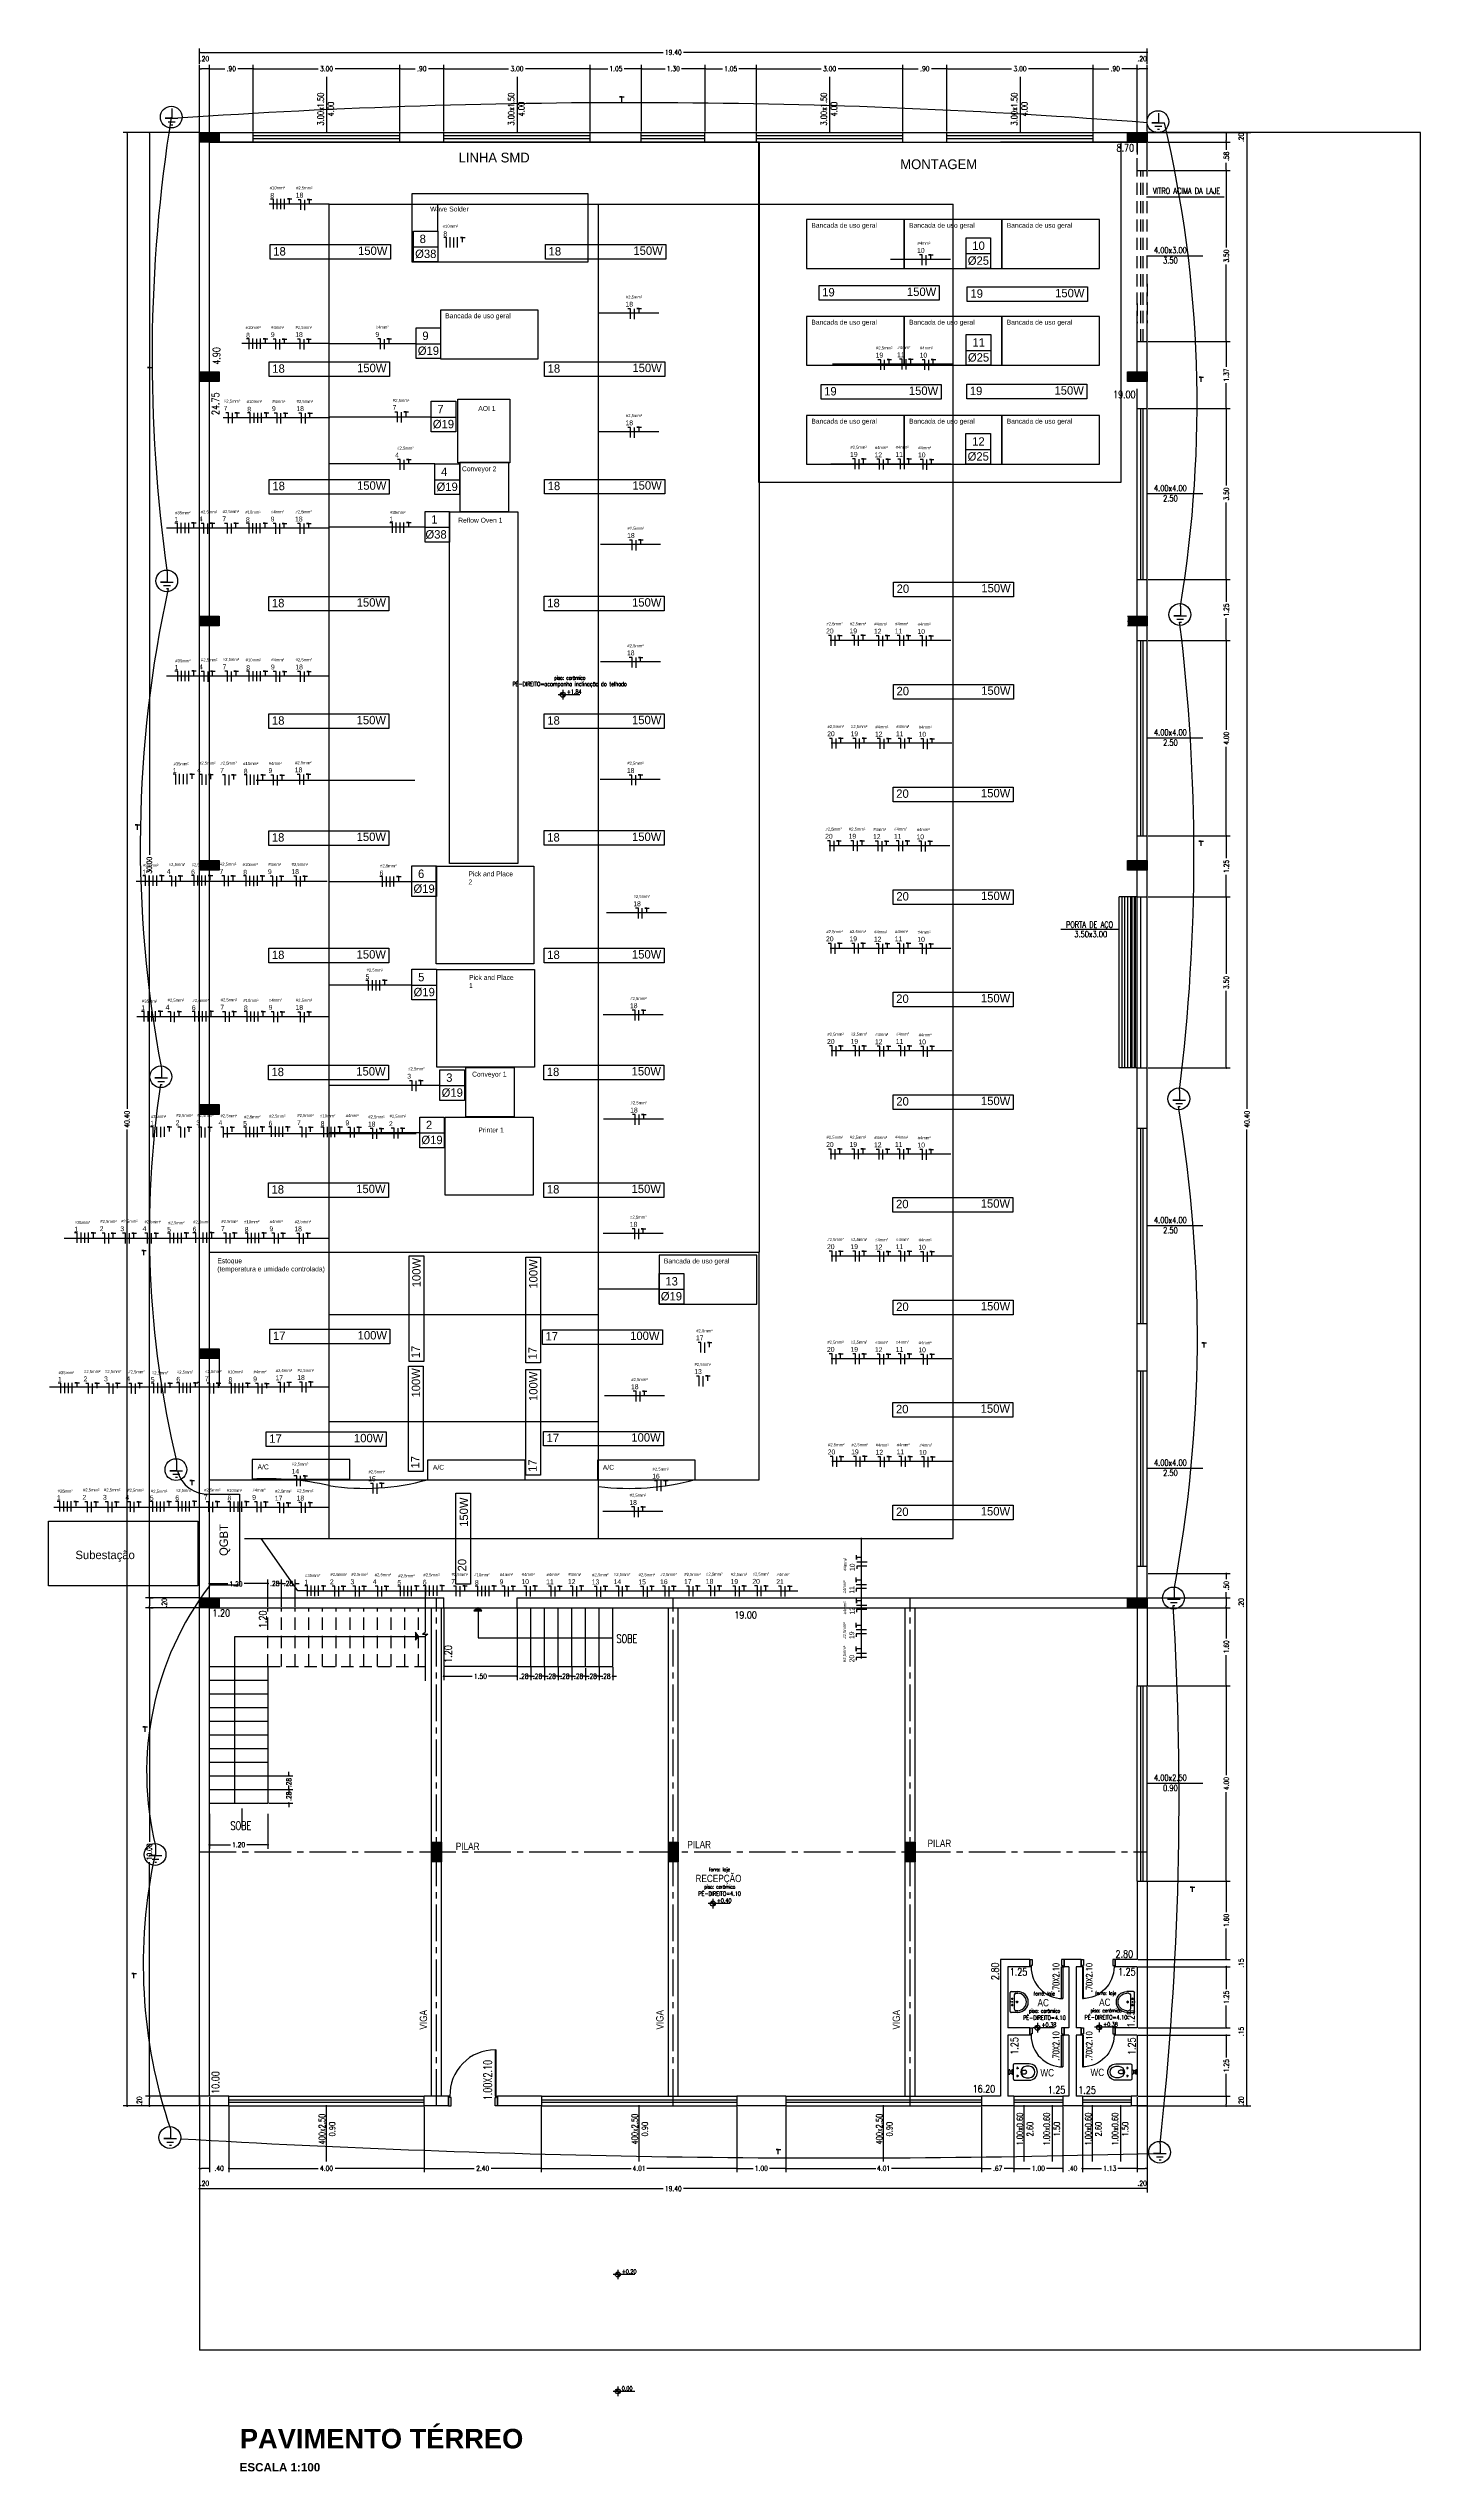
# Model space of a CAD drawing. Extents: x -4780 to 4154, y -1673 to 3208.
# Drawn here: x 557.75 to 585.85, y -482.53 to -432.92 of the extents above; entities that cross this region are included whole.
import ezdxf
from ezdxf.enums import TextEntityAlignment as Align

# ---------------------------------------------------------------- set-up
doc = ezdxf.new("R2010")
doc.units = 0
doc.header["$MEASUREMENT"] = 0
doc.header["$PDMODE"] = 34
doc.linetypes.add('CENTER2', pattern=[1.125, 0.75, -0.125, 0.125, -0.125])
doc.linetypes.add('HIDDEN', pattern=[0.375, 0.25, -0.125])
for name, color, linetype in [('BIBLIOT', 1, 'Continuous'), ('Condutores', 6, 'Continuous'), ('COTAS', 5, 'Continuous'), ('eletrico', 3, 'Continuous'), ('ELETROCALHAS', 3, 'TRACKS'), ('ELÉTRICO', 3, 'Continuous'), ('FUND-ESTACA20T', 30, 'Continuous'), ('MAQUINAS', 7, 'Continuous'), ('PENA01', 1, 'Continuous'), ('PENA02', 2, 'Continuous'), ('PENA025', 8, 'Continuous'), ('pena06', 4, 'Continuous'), ('VERMELHA', 10, 'Continuous')]:
    doc.layers.add(name, color=color, linetype=linetype)
doc.layers.add('TEXTO', color=5, linetype='Continuous', lineweight=9)
doc.styles.add('ARIAL', font='txt', dxfattribs={"height": 0.35277})
doc.styles.add('CALIXTO', font='txt')
doc.styles.add('PADRAO_TXT', font='romans.shx')
doc.styles.add('PADRÃO', font='', dxfattribs={"height": 0.2})
doc.styles.add('REGUA80', font='GOTHIC.TTF')
doc.styles.add('ROMANS', font='romand.shx', dxfattribs={"width": 0.8})
doc.styles.add('SANSSERIFBOLD', font='sasb____.pfb', dxfattribs={"width": 0.8})
doc.styles.add('STYLE1', font='romand.shx', dxfattribs={"width": 0.8})
doc.styles.get('PADRÃO').set_extended_font_data('AvantGarde Bk BT')
doc.linetypes.add('TRACKS', pattern='A,0.15,[130,ltypeshp.shx,S=0.25,R=0,X=0,Y=0],0.15', length=0.3)
doc.dimstyles.new('CORTE100', dxfattribs={"dimtxt": 0.1, "dimasz": 0.04, "dimexe": 0.08, "dimexo": 0.02, "dimgap": 0.05, "dimtad": 0, "dimzin": 4, "dimdsep": 46, "dimtxsty": 'ROMANS', "dimblk1": 'DOT', "dimblk2": 'DOT', "dimsah": 1, "dimcen": 0.09, "dimclrd": 30, "dimclre": 30, "dimclrt": 5, "dimadec": 0, "dimazin": 0, "dimtfac": 1, "dimtofl": 0, "dimtmove": 2, "dimatfit": 3, "dimldrblk": 'DOT', "dimfxl": 1, "dimtolj": 1, "dimtzin": 0, "dimarcsym": 0})
doc.dimstyles.new('INTERNA', dxfattribs={"dimscale": 0, "dimtxt": 0.15, "dimasz": 0.1, "dimexe": 0.1, "dimexo": 0.16, "dimgap": 0.09, "dimtad": 1, "dimzin": 4, "dimdsep": 46, "dimtxsty": 'ROMANS', "dimblk1": 'OBLIQUE', "dimblk2": 'OBLIQUE', "dimsah": 1, "dimcen": 0.09, "dimse1": 1, "dimse2": 1, "dimsd1": 1, "dimsd2": 1, "dimclrd": 4, "dimclre": 4, "dimadec": 0, "dimazin": 0, "dimtfac": 0.666667, "dimtofl": 0, "dimtmove": 2, "dimatfit": 3, "dimldrblk": 'OBLIQUE', "dimfxl": 1, "dimtolj": 1, "dimtzin": 0, "dimarcsym": 0})

# ---------------------------------------------------------------- blocks, each defined once
blk = doc.blocks.new('DOT')
at = {"layer": 'PENA01', "color": 0, "linetype": 'ByBlock'}
blk.add_line((-0.5, 0), (-1, 0), dxfattribs=at)
at = {"layer": 'PENA01', "color": 0, "linetype": 'ByBlock', "const_width": 0.5}
blk.add_lwpolyline([(-0.25, 0, 1), (0.25, 0, 1)], format="xyb", close=True, dxfattribs=at)
blk = doc.blocks.new('*D248')
at = {"layer": 'COTAS', "color": 30, "linetype": 'Continuous', "lineweight": -2, "transparency": 16777216}
for p, q in [((560.828, -434.646), (559.74, -434.646)), ((559.82, -434.686), (559.82, -449.434)), ((559.82, -464.606), (559.82, -449.858)), ((560.828, -464.646), (559.74, -464.646))]:
    blk.add_line(p, q, dxfattribs=at)
at = {"layer": 'DEFPOINTS', "color": 0, "linetype": 'Continuous', "transparency": 16777216}
for p in [(560.848, -434.646), (559.82, -464.646), (560.848, -464.646)]:
    blk.add_point(p, dxfattribs=at)
at = {"layer": 'COTAS', "color": 30, "linetype": 'Continuous', "lineweight": -2, "transparency": 16777216, "xscale": 0.04, "yscale": 0.04, "zscale": 0.04}
for p, rotation in [((559.82, -434.646), 90), ((559.82, -464.646), 270)]:
    blk.add_blockref('DOT', p, dxfattribs=dict(at, rotation=rotation))
at = {"layer": 'COTAS', "color": 5, "linetype": 'Continuous', "transparency": 16777216, "insert": (559.82, -449.646), "char_height": 0.1, "attachment_point": 5, "rotation": 90, "style": 'ROMANS'}
blk.add_mtext('\\A1;30.00', dxfattribs=at)
blk = doc.blocks.new('BACIA-5')
for p, q in [((-0.167, 0.438), (-0.167, 0.137)), ((-0.14, 0.11), (0.139, 0.11)), ((-0.117, 0.438), (-0.117, 0.38)), ((-0.058, 0.2), (-0.104, 0.2)), ((-0.081, 0.177), (-0.081, 0.223)), ((-0.045, 0.11), (-0.045, 0.092)), ((-0.045, 0.011), (-0.045, 0.029)), ((0.045, 0.011), (-0.045, 0.011)), ((-0.036, 0.292), (-0.036, 0.352)), ((-0.032, 0.078), (0.032, 0.078)), ((-0.032, 0.042), (0.032, 0.042)), ((-0.023, 0.042), (-0.023, 0.078)), ((0, 0.02), (0, 0)), ((0.022, 0.042), (0.022, 0.078)), ((0.036, 0.292), (0.036, 0.352)), ((0.045, 0.11), (0.045, 0.092)), ((0.045, 0.011), (0.045, 0.029)), ((0.104, 0.2), (0.058, 0.2)), ((0.081, 0.177), (0.081, 0.223)), ((0.117, 0.38), (0.117, 0.438)), ((0.166, 0.137), (0.166, 0.438))]:
    blk.add_line(p, q)
for centre in [(-0.081, 0.2), (0.081, 0.2)]:
    blk.add_circle(centre, 0.009)
for centre, radius, start, end in [((0, 0.438), 0.167, 0, 180), ((0, 0.438), 0.117, 0, 180), ((-0.14, 0.137), 0.027, 180, 270), ((0, 0.38), 0.117, 180, 0), ((-0.032, 0.092), 0.0135, 180, 270), ((-0.032, 0.029), 0.0135, 90, 180), ((0, 0.352), 0.036, 0, 180), ((0, 0.388), 0.102, 249.3708, 290.6292), ((0.032, 0.092), 0.0135, 270, 0), ((0.032, 0.029), 0.0135, 0, 90), ((0.139, 0.137), 0.027, 270, 0)]:
    blk.add_arc(centre, radius, start, end)
blk = doc.blocks.new('Lavatpeq')
for p, q in [((-0.193, 0), (0.193, 0)), ((0, -0.012), (0, 0.012)), ((-0.214, -0.156), (-0.214, -0.021)), ((-0.178, -0.156), (-0.178, -0.119)), ((0.143, -0.084), (-0.143, -0.084)), ((-0.041, -0.042), (-0.085, -0.042)), ((-0.063, -0.064), (-0.063, -0.02)), ((0.025, -0.14), (-0.025, -0.14)), ((0.012, -0.042), (-0.012, -0.042)), ((0, -0.054), (0, -0.03)), ((0, -0.165), (0, -0.114)), ((0.085, -0.042), (0.041, -0.042)), ((0.063, -0.064), (0.063, -0.02)), ((0.178, -0.119), (0.178, -0.156)), ((0.214, -0.021), (0.214, -0.156))]:
    blk.add_line(p, q)
for centre, radius in [((-0.063, -0.042), 0.0123), ((0, -0.14), 0.0158), ((0, -0.042), 0.007), ((0, -0.14), 0.00525), ((0.063, -0.042), 0.0123)]:
    blk.add_circle(centre, radius)
for centre, radius, start, end in [((-0.193, -0.021), 0.021, 90, 180), ((0, -0.156), 0.214, 180, 0), ((-0.143, -0.119), 0.035, 90, 180), ((0, -0.156), 0.178, 180, 0), ((0.143, -0.119), 0.035, 0, 90), ((0.193, -0.021), 0.021, 0, 90)]:
    blk.add_arc(centre, radius, start, end)
blk = doc.blocks.new('*D249')
at = {"layer": 'COTAS', "color": 30, "linetype": 'Continuous', "lineweight": -2, "transparency": 16777216}
for p, q in [((562.248, -464.826), (562.248, -464.27)), ((562.528, -464.826), (562.528, -464.27)), ((562.208, -464.35), (562.168, -464.35)), ((562.568, -464.35), (562.608, -464.35))]:
    blk.add_line(p, q, dxfattribs=at)
at = {"layer": 'DEFPOINTS', "color": 0, "linetype": 'Continuous', "transparency": 16777216}
for p in [(562.528, -464.35), (562.248, -464.846), (562.528, -464.846)]:
    blk.add_point(p, dxfattribs=at)
at = {"layer": 'COTAS', "color": 30, "linetype": 'Continuous', "lineweight": -2, "transparency": 16777216, "xscale": 0.04, "yscale": 0.04, "zscale": 0.04}
blk.add_blockref('DOT', (562.248, -464.35), dxfattribs=at)
at = {"layer": 'COTAS', "color": 30, "linetype": 'Continuous', "lineweight": -2, "transparency": 16777216, "xscale": 0.04, "yscale": 0.04, "zscale": 0.04, "rotation": 180}
blk.add_blockref('DOT', (562.528, -464.35), dxfattribs=at)
at = {"layer": 'COTAS', "color": 5, "linetype": 'Continuous', "transparency": 16777216, "insert": (562.388, -464.35), "char_height": 0.1, "attachment_point": 5, "style": 'ROMANS'}
blk.add_mtext('\\A1;.28', dxfattribs=at)
blk = doc.blocks.new('*D250')
at = {"layer": 'COTAS', "color": 30, "linetype": 'Continuous', "lineweight": -2, "transparency": 16777216}
for p, q in [((562.528, -464.826), (562.528, -464.27)), ((562.808, -464.826), (562.808, -464.27)), ((562.488, -464.35), (562.448, -464.35)), ((562.848, -464.35), (562.888, -464.35))]:
    blk.add_line(p, q, dxfattribs=at)
at = {"layer": 'DEFPOINTS', "color": 0, "linetype": 'Continuous', "transparency": 16777216}
for p in [(562.808, -464.35), (562.528, -464.846), (562.808, -464.846)]:
    blk.add_point(p, dxfattribs=at)
at = {"layer": 'COTAS', "color": 30, "linetype": 'Continuous', "lineweight": -2, "transparency": 16777216, "xscale": 0.04, "yscale": 0.04, "zscale": 0.04}
blk.add_blockref('DOT', (562.528, -464.35), dxfattribs=at)
at = {"layer": 'COTAS', "color": 30, "linetype": 'Continuous', "lineweight": -2, "transparency": 16777216, "xscale": 0.04, "yscale": 0.04, "zscale": 0.04, "rotation": 180}
blk.add_blockref('DOT', (562.808, -464.35), dxfattribs=at)
at = {"layer": 'COTAS', "color": 5, "linetype": 'Continuous', "transparency": 16777216, "insert": (562.668, -464.35), "char_height": 0.1, "attachment_point": 5, "style": 'ROMANS'}
blk.add_mtext('\\A1;.28', dxfattribs=at)
blk = doc.blocks.new('*D251')
at = {"layer": 'COTAS', "color": 30, "linetype": 'Continuous', "lineweight": -2, "transparency": 16777216}
for p, q in [((561.048, -469.066), (561.048, -469.779)), ((562.248, -469.066), (562.248, -469.779)), ((561.088, -469.699), (561.48, -469.699)), ((562.208, -469.699), (561.816, -469.699))]:
    blk.add_line(p, q, dxfattribs=at)
at = {"layer": 'DEFPOINTS', "color": 0, "linetype": 'Continuous', "transparency": 16777216}
for p in [(561.048, -469.046), (562.248, -469.046), (562.248, -469.699)]:
    blk.add_point(p, dxfattribs=at)
at = {"layer": 'COTAS', "color": 30, "linetype": 'Continuous', "lineweight": -2, "transparency": 16777216, "xscale": 0.04, "yscale": 0.04, "zscale": 0.04, "rotation": 180}
blk.add_blockref('DOT', (561.048, -469.699), dxfattribs=at)
at = {"layer": 'COTAS', "color": 30, "linetype": 'Continuous', "lineweight": -2, "transparency": 16777216, "xscale": 0.04, "yscale": 0.04, "zscale": 0.04}
blk.add_blockref('DOT', (562.248, -469.699), dxfattribs=at)
at = {"layer": 'COTAS', "color": 5, "linetype": 'Continuous', "transparency": 16777216, "insert": (561.648, -469.699), "char_height": 0.1, "attachment_point": 5, "style": 'ROMANS'}
blk.add_mtext('\\A1;1.20', dxfattribs=at)
blk = doc.blocks.new('P6015')
for points in [[(0.025, 0.153), (0.025, 0.803), (0.05, 0.803), (0.05, 0.153)], [(0.05, 0.003), (0.05, 0.128), (0.025, 0.128), (0.025, 0.153), (0, 0.153), (0, 0.003)], [(0.65, 0.003), (0.65, 0.128), (0.675, 0.128), (0.675, 0.153), (0.7, 0.153), (0.7, 0.003)]]:
    blk.add_lwpolyline(points, close=True)
blk.add_arc((0.025, 0.153), 0.65, 0, 90)
blk = doc.blocks.new('*D268')
at = {"layer": 'COTAS', "color": 30, "linetype": 'Continuous', "lineweight": -2, "transparency": 16777216}
for p, q in [((560.828, -464.846), (559.74, -464.846)), ((559.82, -464.886), (559.82, -469.639)), ((559.82, -474.806), (559.82, -470.052)), ((561.028, -474.846), (559.74, -474.846))]:
    blk.add_line(p, q, dxfattribs=at)
at = {"layer": 'DEFPOINTS', "color": 0, "linetype": 'Continuous', "transparency": 16777216}
for p in [(560.848, -464.846), (559.82, -474.846), (561.048, -474.846)]:
    blk.add_point(p, dxfattribs=at)
at = {"layer": 'COTAS', "color": 30, "linetype": 'Continuous', "lineweight": -2, "transparency": 16777216, "xscale": 0.04, "yscale": 0.04, "zscale": 0.04}
for p, rotation in [((559.82, -464.846), 90), ((559.82, -474.846), 270)]:
    blk.add_blockref('DOT', p, dxfattribs=dict(at, rotation=rotation))
at = {"layer": 'COTAS', "color": 5, "linetype": 'Continuous', "transparency": 16777216, "insert": (559.82, -469.846), "char_height": 0.1, "attachment_point": 5, "rotation": 90, "style": 'ROMANS'}
blk.add_mtext('\\A1;10.00', dxfattribs=at)
blk = doc.blocks.new('*D269')
at = {"layer": 'COTAS', "color": 30, "linetype": 'Continuous', "lineweight": -2, "transparency": 16777216}
for p, q in [((559.82, -464.686), (559.82, -464.806)), ((559.84, -464.646), (559.9, -464.646)), ((559.84, -464.846), (559.9, -464.846))]:
    blk.add_line(p, q, dxfattribs=at)
at = {"layer": 'DEFPOINTS', "color": 0, "linetype": 'Continuous', "transparency": 16777216}
for p in [(559.82, -464.646), (559.82, -464.846), (559.82, -464.846)]:
    blk.add_point(p, dxfattribs=at)
at = {"layer": 'COTAS', "color": 30, "linetype": 'Continuous', "lineweight": -2, "transparency": 16777216, "xscale": 0.04, "yscale": 0.04, "zscale": 0.04}
for p, rotation in [((559.82, -464.646), 90), ((559.82, -464.846), 270)]:
    blk.add_blockref('DOT', p, dxfattribs=dict(at, rotation=rotation))
at = {"layer": 'COTAS', "color": 5, "linetype": 'Continuous', "transparency": 16777216, "insert": (560.125, -464.746), "char_height": 0.1, "attachment_point": 5, "rotation": 90, "style": 'ROMANS'}
blk.add_mtext('\\A1;.20', dxfattribs=at)
blk = doc.blocks.new('*D270')
at = {"color": 30, "linetype": 'Continuous', "lineweight": -2, "transparency": 16777216}
for p, q in [((560.828, -474.846), (559.74, -474.846)), ((560.828, -475.046), (559.74, -475.046)), ((559.82, -475.006), (559.82, -474.886))]:
    blk.add_line(p, q, dxfattribs=at)
at = {"layer": 'DEFPOINTS', "color": 0, "linetype": 'Continuous', "transparency": 16777216}
for p in [(559.82, -474.846), (560.848, -474.846), (560.848, -475.046)]:
    blk.add_point(p, dxfattribs=at)
at = {"color": 30, "linetype": 'Continuous', "lineweight": -2, "transparency": 16777216, "xscale": 0.04, "yscale": 0.04, "zscale": 0.04}
for p, rotation in [((559.82, -474.846), 90), ((559.82, -475.046), 270)]:
    blk.add_blockref('DOT', p, dxfattribs=dict(at, rotation=rotation))
at = {"color": 5, "linetype": 'Continuous', "transparency": 16777216, "insert": (559.615, -474.946), "char_height": 0.1, "attachment_point": 5, "rotation": 90, "style": 'ROMANS'}
blk.add_mtext('\\A1;.20', dxfattribs=at)
blk = doc.blocks.new('*D271')
at = {"color": 30, "linetype": 'Continuous', "lineweight": -2, "transparency": 16777216}
for p, q in [((560.848, -474.866), (560.848, -476.404)), ((561.048, -474.866), (561.048, -476.404)), ((561.008, -476.324), (560.888, -476.324))]:
    blk.add_line(p, q, dxfattribs=at)
at = {"layer": 'DEFPOINTS', "color": 0, "linetype": 'Continuous', "transparency": 16777216}
for p in [(560.848, -474.846), (561.048, -474.846), (560.848, -476.324)]:
    blk.add_point(p, dxfattribs=at)
at = {"color": 30, "linetype": 'Continuous', "lineweight": -2, "transparency": 16777216, "xscale": 0.04, "yscale": 0.04, "zscale": 0.04, "rotation": 180}
blk.add_blockref('DOT', (560.848, -476.324), dxfattribs=at)
at = {"color": 30, "linetype": 'Continuous', "lineweight": -2, "transparency": 16777216, "xscale": 0.04, "yscale": 0.04, "zscale": 0.04}
blk.add_blockref('DOT', (561.048, -476.324), dxfattribs=at)
at = {"color": 5, "linetype": 'Continuous', "transparency": 16777216, "insert": (560.948, -476.629), "char_height": 0.1, "attachment_point": 5, "style": 'ROMANS'}
blk.add_mtext('\\A1;.20', dxfattribs=at)
blk = doc.blocks.new('*D272')
at = {"color": 30, "linetype": 'Continuous', "lineweight": -2, "transparency": 16777216}
for p, q in [((561.048, -475.066), (561.048, -476.404)), ((561.448, -475.066), (561.448, -476.404)), ((561.008, -476.324), (560.968, -476.324)), ((561.488, -476.324), (561.528, -476.324))]:
    blk.add_line(p, q, dxfattribs=at)
at = {"layer": 'DEFPOINTS', "color": 0, "linetype": 'Continuous', "transparency": 16777216}
for p in [(561.048, -475.046), (561.448, -475.046), (561.448, -476.324)]:
    blk.add_point(p, dxfattribs=at)
at = {"color": 30, "linetype": 'Continuous', "lineweight": -2, "transparency": 16777216, "xscale": 0.04, "yscale": 0.04, "zscale": 0.04}
blk.add_blockref('DOT', (561.048, -476.324), dxfattribs=at)
at = {"color": 30, "linetype": 'Continuous', "lineweight": -2, "transparency": 16777216, "xscale": 0.04, "yscale": 0.04, "zscale": 0.04, "rotation": 180}
blk.add_blockref('DOT', (561.448, -476.324), dxfattribs=at)
at = {"color": 5, "linetype": 'Continuous', "transparency": 16777216, "insert": (561.248, -476.324), "char_height": 0.1, "attachment_point": 5, "style": 'ROMANS'}
blk.add_mtext('\\A1;.40', dxfattribs=at)
blk = doc.blocks.new('*D273')
at = {"color": 30, "linetype": 'Continuous', "lineweight": -2, "transparency": 16777216}
for p, q in [((561.448, -475.086), (561.448, -476.404)), ((565.448, -475.066), (565.448, -476.404)), ((561.488, -476.324), (563.274, -476.324)), ((565.408, -476.324), (563.622, -476.324))]:
    blk.add_line(p, q, dxfattribs=at)
at = {"layer": 'DEFPOINTS', "color": 0, "linetype": 'Continuous', "transparency": 16777216}
for p in [(561.448, -475.066), (565.448, -475.046), (561.448, -476.324)]:
    blk.add_point(p, dxfattribs=at)
at = {"color": 30, "linetype": 'Continuous', "lineweight": -2, "transparency": 16777216, "xscale": 0.04, "yscale": 0.04, "zscale": 0.04, "rotation": 180}
blk.add_blockref('DOT', (561.448, -476.324), dxfattribs=at)
at = {"color": 30, "linetype": 'Continuous', "lineweight": -2, "transparency": 16777216, "xscale": 0.04, "yscale": 0.04, "zscale": 0.04}
blk.add_blockref('DOT', (565.448, -476.324), dxfattribs=at)
at = {"color": 5, "linetype": 'Continuous', "transparency": 16777216, "insert": (563.448, -476.324), "char_height": 0.1, "attachment_point": 5, "style": 'ROMANS'}
blk.add_mtext('\\A1;4.00', dxfattribs=at)
blk = doc.blocks.new('*D274')
at = {"color": 30, "linetype": 'Continuous', "lineweight": -2, "transparency": 16777216}
for p, q in [((565.448, -475.066), (565.448, -476.404)), ((567.843, -475.066), (567.843, -476.404)), ((565.488, -476.324), (566.472, -476.324)), ((567.803, -476.324), (566.819, -476.324))]:
    blk.add_line(p, q, dxfattribs=at)
at = {"layer": 'DEFPOINTS', "color": 0, "linetype": 'Continuous', "transparency": 16777216}
for p in [(565.448, -475.046), (567.843, -475.046), (567.843, -476.324)]:
    blk.add_point(p, dxfattribs=at)
at = {"color": 30, "linetype": 'Continuous', "lineweight": -2, "transparency": 16777216, "xscale": 0.04, "yscale": 0.04, "zscale": 0.04, "rotation": 180}
blk.add_blockref('DOT', (565.448, -476.324), dxfattribs=at)
at = {"color": 30, "linetype": 'Continuous', "lineweight": -2, "transparency": 16777216, "xscale": 0.04, "yscale": 0.04, "zscale": 0.04}
blk.add_blockref('DOT', (567.843, -476.324), dxfattribs=at)
at = {"color": 5, "linetype": 'Continuous', "transparency": 16777216, "insert": (566.645, -476.324), "char_height": 0.1, "attachment_point": 5, "style": 'ROMANS'}
blk.add_mtext('\\A1;2.40', dxfattribs=at)
blk = doc.blocks.new('*D275')
at = {"color": 30, "linetype": 'Continuous', "lineweight": -2, "transparency": 16777216}
for p, q in [((567.843, -475.086), (567.843, -476.404)), ((571.85, -475.066), (571.85, -476.404)), ((567.883, -476.324), (569.684, -476.324)), ((571.81, -476.324), (570.009, -476.324))]:
    blk.add_line(p, q, dxfattribs=at)
at = {"layer": 'DEFPOINTS', "color": 0, "linetype": 'Continuous', "transparency": 16777216}
for p in [(567.843, -475.066), (571.85, -475.046), (571.85, -476.324)]:
    blk.add_point(p, dxfattribs=at)
at = {"color": 30, "linetype": 'Continuous', "lineweight": -2, "transparency": 16777216, "xscale": 0.04, "yscale": 0.04, "zscale": 0.04, "rotation": 180}
blk.add_blockref('DOT', (567.843, -476.324), dxfattribs=at)
at = {"color": 30, "linetype": 'Continuous', "lineweight": -2, "transparency": 16777216, "xscale": 0.04, "yscale": 0.04, "zscale": 0.04}
blk.add_blockref('DOT', (571.85, -476.324), dxfattribs=at)
at = {"color": 5, "linetype": 'Continuous', "transparency": 16777216, "insert": (569.847, -476.324), "char_height": 0.1, "attachment_point": 5, "style": 'ROMANS'}
blk.add_mtext('\\A1;4.01', dxfattribs=at)
blk = doc.blocks.new('*D276')
at = {"color": 30, "linetype": 'Continuous', "lineweight": -2, "transparency": 16777216}
for p, q in [((571.85, -475.066), (571.85, -476.404)), ((572.85, -475.066), (572.85, -476.404)), ((571.89, -476.324), (572.182, -476.324)), ((572.81, -476.324), (572.518, -476.324))]:
    blk.add_line(p, q, dxfattribs=at)
at = {"layer": 'DEFPOINTS', "color": 0, "linetype": 'Continuous', "transparency": 16777216}
for p in [(571.85, -475.046), (572.85, -475.046), (572.85, -476.324)]:
    blk.add_point(p, dxfattribs=at)
at = {"color": 30, "linetype": 'Continuous', "lineweight": -2, "transparency": 16777216, "xscale": 0.04, "yscale": 0.04, "zscale": 0.04, "rotation": 180}
blk.add_blockref('DOT', (571.85, -476.324), dxfattribs=at)
at = {"color": 30, "linetype": 'Continuous', "lineweight": -2, "transparency": 16777216, "xscale": 0.04, "yscale": 0.04, "zscale": 0.04}
blk.add_blockref('DOT', (572.85, -476.324), dxfattribs=at)
at = {"color": 5, "linetype": 'Continuous', "transparency": 16777216, "insert": (572.35, -476.324), "char_height": 0.1, "attachment_point": 5, "style": 'ROMANS'}
blk.add_mtext('\\A1;1.00', dxfattribs=at)
blk = doc.blocks.new('*D277')
at = {"color": 30, "linetype": 'Continuous', "lineweight": -2, "transparency": 16777216}
for p, q in [((572.85, -475.086), (572.85, -476.404)), ((576.858, -475.066), (576.858, -476.404)), ((572.89, -476.324), (574.692, -476.324)), ((576.818, -476.324), (575.016, -476.324))]:
    blk.add_line(p, q, dxfattribs=at)
at = {"layer": 'DEFPOINTS', "color": 0, "linetype": 'Continuous', "transparency": 16777216}
for p in [(572.85, -475.066), (576.858, -475.046), (576.858, -476.324)]:
    blk.add_point(p, dxfattribs=at)
at = {"color": 30, "linetype": 'Continuous', "lineweight": -2, "transparency": 16777216, "xscale": 0.04, "yscale": 0.04, "zscale": 0.04, "rotation": 180}
blk.add_blockref('DOT', (572.85, -476.324), dxfattribs=at)
at = {"color": 30, "linetype": 'Continuous', "lineweight": -2, "transparency": 16777216, "xscale": 0.04, "yscale": 0.04, "zscale": 0.04}
blk.add_blockref('DOT', (576.858, -476.324), dxfattribs=at)
at = {"color": 5, "linetype": 'Continuous', "transparency": 16777216, "insert": (574.854, -476.324), "char_height": 0.1, "attachment_point": 5, "style": 'ROMANS'}
blk.add_mtext('\\A1;4.01', dxfattribs=at)
blk = doc.blocks.new('*D278')
at = {"color": 30, "linetype": 'Continuous', "lineweight": -2, "transparency": 16777216}
for p, q in [((576.858, -475.066), (576.858, -476.404)), ((577.523, -475.066), (577.523, -476.404)), ((576.898, -476.324), (577.056, -476.324)), ((577.483, -476.324), (577.324, -476.324))]:
    blk.add_line(p, q, dxfattribs=at)
at = {"layer": 'DEFPOINTS', "color": 0, "linetype": 'Continuous', "transparency": 16777216}
for p in [(576.858, -475.046), (577.523, -475.046), (577.523, -476.324)]:
    blk.add_point(p, dxfattribs=at)
at = {"color": 30, "linetype": 'Continuous', "lineweight": -2, "transparency": 16777216, "xscale": 0.04, "yscale": 0.04, "zscale": 0.04, "rotation": 180}
blk.add_blockref('DOT', (576.858, -476.324), dxfattribs=at)
at = {"color": 30, "linetype": 'Continuous', "lineweight": -2, "transparency": 16777216, "xscale": 0.04, "yscale": 0.04, "zscale": 0.04}
blk.add_blockref('DOT', (577.523, -476.324), dxfattribs=at)
at = {"color": 5, "linetype": 'Continuous', "transparency": 16777216, "insert": (577.19, -476.324), "char_height": 0.1, "attachment_point": 5, "style": 'ROMANS'}
blk.add_mtext('\\A1;.67', dxfattribs=at)
blk = doc.blocks.new('*D279')
at = {"color": 30, "linetype": 'Continuous', "lineweight": -2, "transparency": 16777216}
for p, q in [((577.523, -475.066), (577.523, -476.404)), ((578.523, -475.066), (578.523, -476.404)), ((577.563, -476.324), (577.855, -476.324)), ((578.483, -476.324), (578.191, -476.324))]:
    blk.add_line(p, q, dxfattribs=at)
at = {"layer": 'DEFPOINTS', "color": 0, "linetype": 'Continuous', "transparency": 16777216}
for p in [(577.523, -475.046), (578.523, -475.046), (577.523, -476.324)]:
    blk.add_point(p, dxfattribs=at)
at = {"color": 30, "linetype": 'Continuous', "lineweight": -2, "transparency": 16777216, "xscale": 0.04, "yscale": 0.04, "zscale": 0.04, "rotation": 180}
blk.add_blockref('DOT', (577.523, -476.324), dxfattribs=at)
at = {"color": 30, "linetype": 'Continuous', "lineweight": -2, "transparency": 16777216, "xscale": 0.04, "yscale": 0.04, "zscale": 0.04}
blk.add_blockref('DOT', (578.523, -476.324), dxfattribs=at)
at = {"color": 5, "linetype": 'Continuous', "transparency": 16777216, "insert": (578.023, -476.324), "char_height": 0.1, "attachment_point": 5, "style": 'ROMANS'}
blk.add_mtext('\\A1;1.00', dxfattribs=at)
blk = doc.blocks.new('*D280')
at = {"color": 30, "linetype": 'Continuous', "lineweight": -2, "transparency": 16777216}
for p, q in [((578.523, -475.066), (578.523, -476.404)), ((578.923, -475.066), (578.923, -476.404)), ((578.483, -476.324), (578.443, -476.324)), ((578.963, -476.324), (579.003, -476.324))]:
    blk.add_line(p, q, dxfattribs=at)
at = {"layer": 'DEFPOINTS', "color": 0, "linetype": 'Continuous', "transparency": 16777216}
for p in [(578.523, -475.046), (578.923, -475.046), (578.923, -476.324)]:
    blk.add_point(p, dxfattribs=at)
at = {"color": 30, "linetype": 'Continuous', "lineweight": -2, "transparency": 16777216, "xscale": 0.04, "yscale": 0.04, "zscale": 0.04}
blk.add_blockref('DOT', (578.523, -476.324), dxfattribs=at)
at = {"color": 30, "linetype": 'Continuous', "lineweight": -2, "transparency": 16777216, "xscale": 0.04, "yscale": 0.04, "zscale": 0.04, "rotation": 180}
blk.add_blockref('DOT', (578.923, -476.324), dxfattribs=at)
at = {"color": 5, "linetype": 'Continuous', "transparency": 16777216, "insert": (578.723, -476.324), "char_height": 0.1, "attachment_point": 5, "style": 'ROMANS'}
blk.add_mtext('\\A1;.40', dxfattribs=at)
blk = doc.blocks.new('*D281')
at = {"color": 30, "linetype": 'Continuous', "lineweight": -2, "transparency": 16777216}
for p, q in [((580.048, -474.866), (580.048, -476.404)), ((578.923, -476.042), (578.923, -476.404)), ((578.963, -476.324), (579.317, -476.324)), ((580.008, -476.324), (579.653, -476.324))]:
    blk.add_line(p, q, dxfattribs=at)
at = {"layer": 'DEFPOINTS', "color": 0, "linetype": 'Continuous', "transparency": 16777216}
for p in [(580.048, -474.846), (578.923, -476.022), (578.923, -476.324)]:
    blk.add_point(p, dxfattribs=at)
at = {"color": 30, "linetype": 'Continuous', "lineweight": -2, "transparency": 16777216, "xscale": 0.04, "yscale": 0.04, "zscale": 0.04, "rotation": 180}
blk.add_blockref('DOT', (578.923, -476.324), dxfattribs=at)
at = {"color": 30, "linetype": 'Continuous', "lineweight": -2, "transparency": 16777216, "xscale": 0.04, "yscale": 0.04, "zscale": 0.04}
blk.add_blockref('DOT', (580.048, -476.324), dxfattribs=at)
at = {"color": 5, "linetype": 'Continuous', "transparency": 16777216, "insert": (579.485, -476.324), "char_height": 0.1, "attachment_point": 5, "style": 'ROMANS'}
blk.add_mtext('\\A1;1.13', dxfattribs=at)
blk = doc.blocks.new('*D282')
at = {"color": 30, "linetype": 'Continuous', "lineweight": -2, "transparency": 16777216}
for p, q in [((580.048, -474.866), (580.048, -476.404)), ((580.248, -475.066), (580.248, -476.404)), ((580.088, -476.324), (580.208, -476.324))]:
    blk.add_line(p, q, dxfattribs=at)
at = {"layer": 'DEFPOINTS', "color": 0, "linetype": 'Continuous', "transparency": 16777216}
for p in [(580.048, -474.846), (580.248, -475.046), (580.248, -476.324)]:
    blk.add_point(p, dxfattribs=at)
at = {"color": 30, "linetype": 'Continuous', "lineweight": -2, "transparency": 16777216, "xscale": 0.04, "yscale": 0.04, "zscale": 0.04, "rotation": 180}
blk.add_blockref('DOT', (580.048, -476.324), dxfattribs=at)
at = {"color": 30, "linetype": 'Continuous', "lineweight": -2, "transparency": 16777216, "xscale": 0.04, "yscale": 0.04, "zscale": 0.04}
blk.add_blockref('DOT', (580.248, -476.324), dxfattribs=at)
at = {"color": 5, "linetype": 'Continuous', "transparency": 16777216, "insert": (580.148, -476.629), "char_height": 0.1, "attachment_point": 5, "style": 'ROMANS'}
blk.add_mtext('\\A1;.20', dxfattribs=at)
blk = doc.blocks.new('*D283')
at = {"color": 30, "linetype": 'Continuous', "lineweight": -2, "transparency": 16777216}
for p, q in [((560.848, -434.826), (560.848, -433.26)), ((561.008, -433.34), (560.888, -433.34)), ((561.048, -434.826), (561.048, -433.26))]:
    blk.add_line(p, q, dxfattribs=at)
at = {"layer": 'DEFPOINTS', "color": 0, "linetype": 'Continuous', "transparency": 16777216}
for p in [(560.848, -433.34), (560.848, -434.846), (561.048, -434.846)]:
    blk.add_point(p, dxfattribs=at)
at = {"color": 30, "linetype": 'Continuous', "lineweight": -2, "transparency": 16777216, "xscale": 0.04, "yscale": 0.04, "zscale": 0.04, "rotation": 180}
blk.add_blockref('DOT', (560.848, -433.34), dxfattribs=at)
at = {"color": 30, "linetype": 'Continuous', "lineweight": -2, "transparency": 16777216, "xscale": 0.04, "yscale": 0.04, "zscale": 0.04}
blk.add_blockref('DOT', (561.048, -433.34), dxfattribs=at)
at = {"color": 5, "linetype": 'Continuous', "transparency": 16777216, "insert": (560.948, -433.135), "char_height": 0.1, "attachment_point": 5, "style": 'ROMANS'}
blk.add_mtext('\\A1;.20', dxfattribs=at)
blk = doc.blocks.new('*D284')
at = {"color": 30, "linetype": 'Continuous', "lineweight": -2, "transparency": 16777216}
for p, q in [((561.048, -434.626), (561.048, -433.26)), ((561.088, -433.34), (561.364, -433.34)), ((561.908, -433.34), (561.632, -433.34)), ((561.948, -434.626), (561.948, -433.26))]:
    blk.add_line(p, q, dxfattribs=at)
at = {"layer": 'DEFPOINTS', "color": 0, "linetype": 'Continuous', "transparency": 16777216}
for p in [(561.048, -433.34), (561.048, -434.646), (561.948, -434.646)]:
    blk.add_point(p, dxfattribs=at)
at = {"color": 30, "linetype": 'Continuous', "lineweight": -2, "transparency": 16777216, "xscale": 0.04, "yscale": 0.04, "zscale": 0.04, "rotation": 180}
blk.add_blockref('DOT', (561.048, -433.34), dxfattribs=at)
at = {"color": 30, "linetype": 'Continuous', "lineweight": -2, "transparency": 16777216, "xscale": 0.04, "yscale": 0.04, "zscale": 0.04}
blk.add_blockref('DOT', (561.948, -433.34), dxfattribs=at)
at = {"color": 5, "linetype": 'Continuous', "transparency": 16777216, "insert": (561.498, -433.34), "char_height": 0.1, "attachment_point": 5, "style": 'ROMANS'}
blk.add_mtext('\\A1;.90', dxfattribs=at)
blk = doc.blocks.new('*D285')
at = {"color": 30, "linetype": 'Continuous', "lineweight": -2, "transparency": 16777216}
for p, q in [((561.948, -434.606), (561.948, -433.26)), ((561.988, -433.34), (563.274, -433.34)), ((564.908, -433.34), (563.622, -433.34)), ((564.948, -434.606), (564.948, -433.26))]:
    blk.add_line(p, q, dxfattribs=at)
at = {"layer": 'DEFPOINTS', "color": 0, "linetype": 'Continuous', "transparency": 16777216}
for p in [(564.948, -433.34), (561.948, -434.626), (564.948, -434.626)]:
    blk.add_point(p, dxfattribs=at)
at = {"color": 30, "linetype": 'Continuous', "lineweight": -2, "transparency": 16777216, "xscale": 0.04, "yscale": 0.04, "zscale": 0.04, "rotation": 180}
blk.add_blockref('DOT', (561.948, -433.34), dxfattribs=at)
at = {"color": 30, "linetype": 'Continuous', "lineweight": -2, "transparency": 16777216, "xscale": 0.04, "yscale": 0.04, "zscale": 0.04}
blk.add_blockref('DOT', (564.948, -433.34), dxfattribs=at)
at = {"color": 5, "linetype": 'Continuous', "transparency": 16777216, "insert": (563.448, -433.34), "char_height": 0.1, "attachment_point": 5, "style": 'ROMANS'}
blk.add_mtext('\\A1;3.00', dxfattribs=at)
blk = doc.blocks.new('*D286')
at = {"color": 30, "linetype": 'Continuous', "lineweight": -2, "transparency": 16777216}
for p, q in [((564.948, -434.626), (564.948, -433.26)), ((564.988, -433.34), (565.264, -433.34)), ((565.808, -433.34), (565.532, -433.34)), ((565.848, -434.626), (565.848, -433.26))]:
    blk.add_line(p, q, dxfattribs=at)
at = {"layer": 'DEFPOINTS', "color": 0, "linetype": 'Continuous', "transparency": 16777216}
for p in [(564.948, -433.34), (564.948, -434.646), (565.848, -434.646)]:
    blk.add_point(p, dxfattribs=at)
at = {"color": 30, "linetype": 'Continuous', "lineweight": -2, "transparency": 16777216, "xscale": 0.04, "yscale": 0.04, "zscale": 0.04, "rotation": 180}
blk.add_blockref('DOT', (564.948, -433.34), dxfattribs=at)
at = {"color": 30, "linetype": 'Continuous', "lineweight": -2, "transparency": 16777216, "xscale": 0.04, "yscale": 0.04, "zscale": 0.04}
blk.add_blockref('DOT', (565.848, -433.34), dxfattribs=at)
at = {"color": 5, "linetype": 'Continuous', "transparency": 16777216, "insert": (565.398, -433.34), "char_height": 0.1, "attachment_point": 5, "style": 'ROMANS'}
blk.add_mtext('\\A1;.90', dxfattribs=at)
blk = doc.blocks.new('*D287')
at = {"color": 30, "linetype": 'Continuous', "lineweight": -2, "transparency": 16777216}
for p, q in [((565.848, -434.626), (565.848, -433.26)), ((565.888, -433.34), (567.174, -433.34)), ((568.808, -433.34), (567.522, -433.34)), ((568.848, -434.626), (568.848, -433.26))]:
    blk.add_line(p, q, dxfattribs=at)
at = {"layer": 'DEFPOINTS', "color": 0, "linetype": 'Continuous', "transparency": 16777216}
for p in [(568.848, -433.34), (565.848, -434.646), (568.848, -434.646)]:
    blk.add_point(p, dxfattribs=at)
at = {"color": 30, "linetype": 'Continuous', "lineweight": -2, "transparency": 16777216, "xscale": 0.04, "yscale": 0.04, "zscale": 0.04, "rotation": 180}
blk.add_blockref('DOT', (565.848, -433.34), dxfattribs=at)
at = {"color": 30, "linetype": 'Continuous', "lineweight": -2, "transparency": 16777216, "xscale": 0.04, "yscale": 0.04, "zscale": 0.04}
blk.add_blockref('DOT', (568.848, -433.34), dxfattribs=at)
at = {"color": 5, "linetype": 'Continuous', "transparency": 16777216, "insert": (567.348, -433.34), "char_height": 0.1, "attachment_point": 5, "style": 'ROMANS'}
blk.add_mtext('\\A1;3.00', dxfattribs=at)
blk = doc.blocks.new('*D288')
at = {"color": 30, "linetype": 'Continuous', "lineweight": -2, "transparency": 16777216}
for p, q in [((568.848, -434.626), (568.848, -433.26)), ((568.888, -433.34), (569.205, -433.34)), ((569.858, -433.34), (569.541, -433.34)), ((569.898, -434.626), (569.898, -433.26))]:
    blk.add_line(p, q, dxfattribs=at)
at = {"layer": 'DEFPOINTS', "color": 0, "linetype": 'Continuous', "transparency": 16777216}
for p in [(568.848, -433.34), (568.848, -434.646), (569.898, -434.646)]:
    blk.add_point(p, dxfattribs=at)
at = {"color": 30, "linetype": 'Continuous', "lineweight": -2, "transparency": 16777216, "xscale": 0.04, "yscale": 0.04, "zscale": 0.04, "rotation": 180}
blk.add_blockref('DOT', (568.848, -433.34), dxfattribs=at)
at = {"color": 30, "linetype": 'Continuous', "lineweight": -2, "transparency": 16777216, "xscale": 0.04, "yscale": 0.04, "zscale": 0.04}
blk.add_blockref('DOT', (569.898, -433.34), dxfattribs=at)
at = {"color": 5, "linetype": 'Continuous', "transparency": 16777216, "insert": (569.373, -433.34), "char_height": 0.1, "attachment_point": 5, "style": 'ROMANS'}
blk.add_mtext('\\A1;1.05', dxfattribs=at)
blk = doc.blocks.new('*D289')
at = {"color": 30, "linetype": 'Continuous', "lineweight": -2, "transparency": 16777216}
for p, q in [((569.898, -434.606), (569.898, -433.26)), ((569.938, -433.34), (570.38, -433.34)), ((571.158, -433.34), (570.716, -433.34)), ((571.198, -434.606), (571.198, -433.26))]:
    blk.add_line(p, q, dxfattribs=at)
at = {"layer": 'DEFPOINTS', "color": 0, "linetype": 'Continuous', "transparency": 16777216}
for p in [(571.198, -433.34), (569.898, -434.626), (571.198, -434.626)]:
    blk.add_point(p, dxfattribs=at)
at = {"color": 30, "linetype": 'Continuous', "lineweight": -2, "transparency": 16777216, "xscale": 0.04, "yscale": 0.04, "zscale": 0.04, "rotation": 180}
blk.add_blockref('DOT', (569.898, -433.34), dxfattribs=at)
at = {"color": 30, "linetype": 'Continuous', "lineweight": -2, "transparency": 16777216, "xscale": 0.04, "yscale": 0.04, "zscale": 0.04}
blk.add_blockref('DOT', (571.198, -433.34), dxfattribs=at)
at = {"color": 5, "linetype": 'Continuous', "transparency": 16777216, "insert": (570.548, -433.34), "char_height": 0.1, "attachment_point": 5, "style": 'ROMANS'}
blk.add_mtext('\\A1;1.30', dxfattribs=at)
blk = doc.blocks.new('*D290')
at = {"color": 30, "linetype": 'Continuous', "lineweight": -2, "transparency": 16777216}
for p, q in [((571.198, -434.626), (571.198, -433.26)), ((571.238, -433.34), (571.555, -433.34)), ((572.208, -433.34), (571.891, -433.34)), ((572.248, -434.626), (572.248, -433.26))]:
    blk.add_line(p, q, dxfattribs=at)
at = {"layer": 'DEFPOINTS', "color": 0, "linetype": 'Continuous', "transparency": 16777216}
for p in [(571.198, -433.34), (571.198, -434.646), (572.248, -434.646)]:
    blk.add_point(p, dxfattribs=at)
at = {"color": 30, "linetype": 'Continuous', "lineweight": -2, "transparency": 16777216, "xscale": 0.04, "yscale": 0.04, "zscale": 0.04, "rotation": 180}
blk.add_blockref('DOT', (571.198, -433.34), dxfattribs=at)
at = {"color": 30, "linetype": 'Continuous', "lineweight": -2, "transparency": 16777216, "xscale": 0.04, "yscale": 0.04, "zscale": 0.04}
blk.add_blockref('DOT', (572.248, -433.34), dxfattribs=at)
at = {"color": 5, "linetype": 'Continuous', "transparency": 16777216, "insert": (571.723, -433.34), "char_height": 0.1, "attachment_point": 5, "style": 'ROMANS'}
blk.add_mtext('\\A1;1.05', dxfattribs=at)
blk = doc.blocks.new('*D291')
at = {"color": 30, "linetype": 'Continuous', "lineweight": -2, "transparency": 16777216}
for p, q in [((572.248, -434.626), (572.248, -433.26)), ((572.288, -433.34), (573.574, -433.34)), ((575.208, -433.34), (573.922, -433.34)), ((575.248, -434.626), (575.248, -433.26))]:
    blk.add_line(p, q, dxfattribs=at)
at = {"layer": 'DEFPOINTS', "color": 0, "linetype": 'Continuous', "transparency": 16777216}
for p in [(572.248, -433.34), (572.248, -434.646), (575.248, -434.646)]:
    blk.add_point(p, dxfattribs=at)
at = {"color": 30, "linetype": 'Continuous', "lineweight": -2, "transparency": 16777216, "xscale": 0.04, "yscale": 0.04, "zscale": 0.04, "rotation": 180}
blk.add_blockref('DOT', (572.248, -433.34), dxfattribs=at)
at = {"color": 30, "linetype": 'Continuous', "lineweight": -2, "transparency": 16777216, "xscale": 0.04, "yscale": 0.04, "zscale": 0.04}
blk.add_blockref('DOT', (575.248, -433.34), dxfattribs=at)
at = {"color": 5, "linetype": 'Continuous', "transparency": 16777216, "insert": (573.748, -433.34), "char_height": 0.1, "attachment_point": 5, "style": 'ROMANS'}
blk.add_mtext('\\A1;3.00', dxfattribs=at)
blk = doc.blocks.new('*D292')
at = {"color": 30, "linetype": 'Continuous', "lineweight": -2, "transparency": 16777216}
for p, q in [((575.248, -434.626), (575.248, -433.26)), ((575.288, -433.34), (575.564, -433.34)), ((576.108, -433.34), (575.832, -433.34)), ((576.148, -434.626), (576.148, -433.26))]:
    blk.add_line(p, q, dxfattribs=at)
at = {"layer": 'DEFPOINTS', "color": 0, "linetype": 'Continuous', "transparency": 16777216}
for p in [(575.248, -433.34), (575.248, -434.646), (576.148, -434.646)]:
    blk.add_point(p, dxfattribs=at)
at = {"color": 30, "linetype": 'Continuous', "lineweight": -2, "transparency": 16777216, "xscale": 0.04, "yscale": 0.04, "zscale": 0.04, "rotation": 180}
blk.add_blockref('DOT', (575.248, -433.34), dxfattribs=at)
at = {"color": 30, "linetype": 'Continuous', "lineweight": -2, "transparency": 16777216, "xscale": 0.04, "yscale": 0.04, "zscale": 0.04}
blk.add_blockref('DOT', (576.148, -433.34), dxfattribs=at)
at = {"color": 5, "linetype": 'Continuous', "transparency": 16777216, "insert": (575.698, -433.34), "char_height": 0.1, "attachment_point": 5, "style": 'ROMANS'}
blk.add_mtext('\\A1;.90', dxfattribs=at)
blk = doc.blocks.new('*D293')
at = {"color": 30, "linetype": 'Continuous', "lineweight": -2, "transparency": 16777216}
for p, q in [((576.148, -434.626), (576.148, -433.26)), ((576.188, -433.34), (577.474, -433.34)), ((579.108, -433.34), (577.822, -433.34)), ((579.148, -434.626), (579.148, -433.26))]:
    blk.add_line(p, q, dxfattribs=at)
at = {"layer": 'DEFPOINTS', "color": 0, "linetype": 'Continuous', "transparency": 16777216}
for p in [(579.148, -433.34), (576.148, -434.646), (579.148, -434.646)]:
    blk.add_point(p, dxfattribs=at)
at = {"color": 30, "linetype": 'Continuous', "lineweight": -2, "transparency": 16777216, "xscale": 0.04, "yscale": 0.04, "zscale": 0.04, "rotation": 180}
blk.add_blockref('DOT', (576.148, -433.34), dxfattribs=at)
at = {"color": 30, "linetype": 'Continuous', "lineweight": -2, "transparency": 16777216, "xscale": 0.04, "yscale": 0.04, "zscale": 0.04}
blk.add_blockref('DOT', (579.148, -433.34), dxfattribs=at)
at = {"color": 5, "linetype": 'Continuous', "transparency": 16777216, "insert": (577.648, -433.34), "char_height": 0.1, "attachment_point": 5, "style": 'ROMANS'}
blk.add_mtext('\\A1;3.00', dxfattribs=at)
blk = doc.blocks.new('*D294')
at = {"color": 30, "linetype": 'Continuous', "lineweight": -2, "transparency": 16777216}
for p, q in [((579.148, -434.626), (579.148, -433.26)), ((579.188, -433.34), (579.464, -433.34)), ((580.008, -433.34), (579.732, -433.34)), ((580.048, -434.826), (580.048, -433.26))]:
    blk.add_line(p, q, dxfattribs=at)
at = {"layer": 'DEFPOINTS', "color": 0, "linetype": 'Continuous', "transparency": 16777216}
for p in [(580.048, -433.34), (579.148, -434.646), (580.048, -434.846)]:
    blk.add_point(p, dxfattribs=at)
at = {"color": 30, "linetype": 'Continuous', "lineweight": -2, "transparency": 16777216, "xscale": 0.04, "yscale": 0.04, "zscale": 0.04, "rotation": 180}
blk.add_blockref('DOT', (579.148, -433.34), dxfattribs=at)
at = {"color": 30, "linetype": 'Continuous', "lineweight": -2, "transparency": 16777216, "xscale": 0.04, "yscale": 0.04, "zscale": 0.04}
blk.add_blockref('DOT', (580.048, -433.34), dxfattribs=at)
at = {"color": 5, "linetype": 'Continuous', "transparency": 16777216, "insert": (579.598, -433.34), "char_height": 0.1, "attachment_point": 5, "style": 'ROMANS'}
blk.add_mtext('\\A1;.90', dxfattribs=at)
blk = doc.blocks.new('*D295')
at = {"color": 30, "linetype": 'Continuous', "lineweight": -2, "transparency": 16777216}
for p, q in [((580.048, -434.626), (580.048, -433.26)), ((580.208, -433.34), (580.088, -433.34)), ((580.248, -434.626), (580.248, -433.26))]:
    blk.add_line(p, q, dxfattribs=at)
at = {"layer": 'DEFPOINTS', "color": 0, "linetype": 'Continuous', "transparency": 16777216}
for p in [(580.048, -433.34), (580.048, -434.646), (580.248, -434.646)]:
    blk.add_point(p, dxfattribs=at)
at = {"color": 30, "linetype": 'Continuous', "lineweight": -2, "transparency": 16777216, "xscale": 0.04, "yscale": 0.04, "zscale": 0.04, "rotation": 180}
blk.add_blockref('DOT', (580.048, -433.34), dxfattribs=at)
at = {"color": 30, "linetype": 'Continuous', "lineweight": -2, "transparency": 16777216, "xscale": 0.04, "yscale": 0.04, "zscale": 0.04}
blk.add_blockref('DOT', (580.248, -433.34), dxfattribs=at)
at = {"color": 5, "linetype": 'Continuous', "transparency": 16777216, "insert": (580.148, -433.135), "char_height": 0.1, "attachment_point": 5, "style": 'ROMANS'}
blk.add_mtext('\\A1;.20', dxfattribs=at)
blk = doc.blocks.new('*D296')
at = {"color": 30, "linetype": 'Continuous', "lineweight": -2, "transparency": 16777216}
for p, q in [((560.848, -433.24), (560.848, -432.925)), ((560.888, -433.005), (570.342, -433.005)), ((580.208, -433.005), (570.754, -433.005)), ((580.248, -433.24), (580.248, -432.925))]:
    blk.add_line(p, q, dxfattribs=at)
at = {"layer": 'DEFPOINTS', "color": 0, "linetype": 'Continuous', "transparency": 16777216}
for p in [(580.248, -433.005), (560.848, -433.26), (580.248, -433.26)]:
    blk.add_point(p, dxfattribs=at)
at = {"color": 30, "linetype": 'Continuous', "lineweight": -2, "transparency": 16777216, "xscale": 0.04, "yscale": 0.04, "zscale": 0.04, "rotation": 180}
blk.add_blockref('DOT', (560.848, -433.005), dxfattribs=at)
at = {"color": 30, "linetype": 'Continuous', "lineweight": -2, "transparency": 16777216, "xscale": 0.04, "yscale": 0.04, "zscale": 0.04}
blk.add_blockref('DOT', (580.248, -433.005), dxfattribs=at)
at = {"color": 5, "linetype": 'Continuous', "transparency": 16777216, "insert": (570.548, -433.005), "char_height": 0.1, "attachment_point": 5, "style": 'ROMANS'}
blk.add_mtext('\\A1;19.40', dxfattribs=at)
blk = doc.blocks.new('*D297')
at = {"color": 30, "linetype": 'Continuous', "lineweight": -2, "transparency": 16777216}
for p, q in [((560.848, -476.344), (560.848, -476.818)), ((580.248, -476.344), (580.248, -476.818)), ((560.888, -476.738), (570.342, -476.738)), ((580.208, -476.738), (570.754, -476.738))]:
    blk.add_line(p, q, dxfattribs=at)
at = {"layer": 'DEFPOINTS', "color": 0, "linetype": 'Continuous', "transparency": 16777216}
for p in [(560.848, -476.324), (580.248, -476.324), (580.248, -476.738)]:
    blk.add_point(p, dxfattribs=at)
at = {"color": 30, "linetype": 'Continuous', "lineweight": -2, "transparency": 16777216, "xscale": 0.04, "yscale": 0.04, "zscale": 0.04, "rotation": 180}
blk.add_blockref('DOT', (560.848, -476.738), dxfattribs=at)
at = {"color": 30, "linetype": 'Continuous', "lineweight": -2, "transparency": 16777216, "xscale": 0.04, "yscale": 0.04, "zscale": 0.04}
blk.add_blockref('DOT', (580.248, -476.738), dxfattribs=at)
at = {"color": 5, "linetype": 'Continuous', "transparency": 16777216, "insert": (570.548, -476.738), "char_height": 0.1, "attachment_point": 5, "style": 'ROMANS'}
blk.add_mtext('\\A1;19.40', dxfattribs=at)
blk = doc.blocks.new('*D298')
at = {"color": 30, "linetype": 'Continuous', "lineweight": -2, "transparency": 16777216}
for p, q in [((559.8, -434.646), (559.283, -434.646)), ((559.363, -434.686), (559.363, -454.634)), ((559.363, -475.006), (559.363, -455.058)), ((559.8, -475.046), (559.283, -475.046))]:
    blk.add_line(p, q, dxfattribs=at)
at = {"layer": 'DEFPOINTS', "color": 0, "linetype": 'Continuous', "transparency": 16777216}
for p in [(559.363, -434.646), (559.82, -434.646), (559.82, -475.046)]:
    blk.add_point(p, dxfattribs=at)
at = {"color": 30, "linetype": 'Continuous', "lineweight": -2, "transparency": 16777216, "xscale": 0.04, "yscale": 0.04, "zscale": 0.04}
for p, rotation in [((559.363, -434.646), 90), ((559.363, -475.046), 270)]:
    blk.add_blockref('DOT', p, dxfattribs=dict(at, rotation=rotation))
at = {"color": 5, "linetype": 'Continuous', "transparency": 16777216, "insert": (559.363, -454.846), "char_height": 0.1, "attachment_point": 5, "rotation": 90, "style": 'ROMANS'}
blk.add_mtext('\\A1;40.40', dxfattribs=at)
blk = doc.blocks.new('*D299')
at = {"color": 30, "linetype": 'Continuous', "lineweight": -2, "transparency": 16777216}
for p, q in [((580.268, -434.646), (581.95, -434.646)), ((580.268, -434.846), (581.95, -434.846)), ((581.87, -434.686), (581.87, -434.806))]:
    blk.add_line(p, q, dxfattribs=at)
at = {"layer": 'DEFPOINTS', "color": 0, "linetype": 'Continuous', "transparency": 16777216}
for p in [(580.248, -434.646), (580.248, -434.846), (581.87, -434.846)]:
    blk.add_point(p, dxfattribs=at)
at = {"color": 30, "linetype": 'Continuous', "lineweight": -2, "transparency": 16777216, "xscale": 0.04, "yscale": 0.04, "zscale": 0.04}
for p, rotation in [((581.87, -434.646), 90), ((581.87, -434.846), 270)]:
    blk.add_blockref('DOT', p, dxfattribs=dict(at, rotation=rotation))
at = {"color": 5, "linetype": 'Continuous', "transparency": 16777216, "insert": (582.175, -434.746), "char_height": 0.1, "attachment_point": 5, "rotation": 90, "style": 'ROMANS'}
blk.add_mtext('\\A1;.20', dxfattribs=at)
blk = doc.blocks.new('*D300')
at = {"color": 30, "linetype": 'Continuous', "lineweight": -2, "transparency": 16777216}
for p, q in [((580.268, -434.846), (581.95, -434.846)), ((581.87, -434.886), (581.87, -435.001)), ((580.268, -435.424), (581.95, -435.424)), ((581.87, -435.384), (581.87, -435.269))]:
    blk.add_line(p, q, dxfattribs=at)
at = {"layer": 'DEFPOINTS', "color": 0, "linetype": 'Continuous', "transparency": 16777216}
for p in [(580.248, -434.846), (581.87, -434.846), (580.248, -435.424)]:
    blk.add_point(p, dxfattribs=at)
at = {"color": 30, "linetype": 'Continuous', "lineweight": -2, "transparency": 16777216, "xscale": 0.04, "yscale": 0.04, "zscale": 0.04}
for p, rotation in [((581.87, -434.846), 90), ((581.87, -435.424), 270)]:
    blk.add_blockref('DOT', p, dxfattribs=dict(at, rotation=rotation))
at = {"color": 5, "linetype": 'Continuous', "transparency": 16777216, "insert": (581.87, -435.135), "char_height": 0.1, "attachment_point": 5, "rotation": 90, "style": 'ROMANS'}
blk.add_mtext('\\A1;.58', dxfattribs=at)
blk = doc.blocks.new('*D301')
at = {"color": 30, "linetype": 'Continuous', "lineweight": -2, "transparency": 16777216}
for p, q in [((580.288, -435.424), (581.95, -435.424)), ((581.87, -435.464), (581.87, -437.001)), ((581.87, -438.884), (581.87, -437.348)), ((580.268, -438.924), (581.95, -438.924))]:
    blk.add_line(p, q, dxfattribs=at)
at = {"layer": 'DEFPOINTS', "color": 0, "linetype": 'Continuous', "transparency": 16777216}
for p in [(580.268, -435.424), (581.87, -435.424), (580.248, -438.924)]:
    blk.add_point(p, dxfattribs=at)
at = {"color": 30, "linetype": 'Continuous', "lineweight": -2, "transparency": 16777216, "xscale": 0.04, "yscale": 0.04, "zscale": 0.04}
for p, rotation in [((581.87, -435.424), 90), ((581.87, -438.924), 270)]:
    blk.add_blockref('DOT', p, dxfattribs=dict(at, rotation=rotation))
at = {"color": 5, "linetype": 'Continuous', "transparency": 16777216, "insert": (581.87, -437.174), "char_height": 0.1, "attachment_point": 5, "rotation": 90, "style": 'ROMANS'}
blk.add_mtext('\\A1;3.50', dxfattribs=at)
blk = doc.blocks.new('*D302')
at = {"color": 30, "linetype": 'Continuous', "lineweight": -2, "transparency": 16777216}
for p, q in [((580.288, -438.924), (581.95, -438.924)), ((581.87, -438.964), (581.87, -439.442)), ((581.87, -440.256), (581.87, -439.778)), ((580.268, -440.296), (581.95, -440.296))]:
    blk.add_line(p, q, dxfattribs=at)
at = {"layer": 'DEFPOINTS', "color": 0, "linetype": 'Continuous', "transparency": 16777216}
for p in [(580.268, -438.924), (581.87, -438.924), (580.248, -440.296)]:
    blk.add_point(p, dxfattribs=at)
at = {"color": 30, "linetype": 'Continuous', "lineweight": -2, "transparency": 16777216, "xscale": 0.04, "yscale": 0.04, "zscale": 0.04}
for p, rotation in [((581.87, -438.924), 90), ((581.87, -440.296), 270)]:
    blk.add_blockref('DOT', p, dxfattribs=dict(at, rotation=rotation))
at = {"color": 5, "linetype": 'Continuous', "transparency": 16777216, "insert": (581.87, -439.61), "char_height": 0.1, "attachment_point": 5, "rotation": 90, "style": 'ROMANS'}
blk.add_mtext('\\A1;1.37', dxfattribs=at)
blk = doc.blocks.new('*D303')
at = {"color": 30, "linetype": 'Continuous', "lineweight": -2, "transparency": 16777216}
for p, q in [((580.268, -440.296), (581.95, -440.296)), ((581.87, -440.336), (581.87, -441.872)), ((581.87, -443.756), (581.87, -442.219)), ((580.268, -443.796), (581.95, -443.796))]:
    blk.add_line(p, q, dxfattribs=at)
at = {"layer": 'DEFPOINTS', "color": 0, "linetype": 'Continuous', "transparency": 16777216}
for p in [(580.248, -440.296), (581.87, -440.296), (580.248, -443.796)]:
    blk.add_point(p, dxfattribs=at)
at = {"color": 30, "linetype": 'Continuous', "lineweight": -2, "transparency": 16777216, "xscale": 0.04, "yscale": 0.04, "zscale": 0.04}
for p, rotation in [((581.87, -440.296), 90), ((581.87, -443.796), 270)]:
    blk.add_blockref('DOT', p, dxfattribs=dict(at, rotation=rotation))
at = {"color": 5, "linetype": 'Continuous', "transparency": 16777216, "insert": (581.87, -442.046), "char_height": 0.1, "attachment_point": 5, "rotation": 90, "style": 'ROMANS'}
blk.add_mtext('\\A1;3.50', dxfattribs=at)
blk = doc.blocks.new('*D304')
at = {"color": 30, "linetype": 'Continuous', "lineweight": -2, "transparency": 16777216}
for p, q in [((580.268, -443.796), (581.95, -443.796)), ((581.87, -443.836), (581.87, -444.253)), ((581.87, -445.006), (581.87, -444.589)), ((580.268, -445.046), (581.95, -445.046))]:
    blk.add_line(p, q, dxfattribs=at)
at = {"layer": 'DEFPOINTS', "color": 0, "linetype": 'Continuous', "transparency": 16777216}
for p in [(580.248, -443.796), (580.248, -445.046), (581.87, -445.046)]:
    blk.add_point(p, dxfattribs=at)
at = {"color": 30, "linetype": 'Continuous', "lineweight": -2, "transparency": 16777216, "xscale": 0.04, "yscale": 0.04, "zscale": 0.04}
for p, rotation in [((581.87, -443.796), 90), ((581.87, -445.046), 270)]:
    blk.add_blockref('DOT', p, dxfattribs=dict(at, rotation=rotation))
at = {"color": 5, "linetype": 'Continuous', "transparency": 16777216, "insert": (581.87, -444.421), "char_height": 0.1, "attachment_point": 5, "rotation": 90, "style": 'ROMANS'}
blk.add_mtext('\\A1;1.25', dxfattribs=at)
blk = doc.blocks.new('*D305')
at = {"color": 30, "linetype": 'Continuous', "lineweight": -2, "transparency": 16777216}
for p, q in [((580.288, -445.046), (581.95, -445.046)), ((581.87, -445.086), (581.87, -446.872)), ((581.87, -449.006), (581.87, -447.219)), ((580.288, -449.046), (581.95, -449.046))]:
    blk.add_line(p, q, dxfattribs=at)
at = {"layer": 'DEFPOINTS', "color": 0, "linetype": 'Continuous', "transparency": 16777216}
for p in [(580.268, -445.046), (580.268, -449.046), (581.87, -449.046)]:
    blk.add_point(p, dxfattribs=at)
at = {"color": 30, "linetype": 'Continuous', "lineweight": -2, "transparency": 16777216, "xscale": 0.04, "yscale": 0.04, "zscale": 0.04}
for p, rotation in [((581.87, -445.046), 90), ((581.87, -449.046), 270)]:
    blk.add_blockref('DOT', p, dxfattribs=dict(at, rotation=rotation))
at = {"color": 5, "linetype": 'Continuous', "transparency": 16777216, "insert": (581.87, -447.046), "char_height": 0.1, "attachment_point": 5, "rotation": 90, "style": 'ROMANS'}
blk.add_mtext('\\A1;4.00', dxfattribs=at)
blk = doc.blocks.new('*D306')
at = {"color": 30, "linetype": 'Continuous', "lineweight": -2, "transparency": 16777216}
for p, q in [((580.268, -449.046), (581.95, -449.046)), ((581.87, -449.086), (581.87, -449.503)), ((581.87, -450.256), (581.87, -449.839)), ((580.268, -450.296), (581.95, -450.296))]:
    blk.add_line(p, q, dxfattribs=at)
at = {"layer": 'DEFPOINTS', "color": 0, "linetype": 'Continuous', "transparency": 16777216}
for p in [(580.248, -449.046), (580.248, -450.296), (581.87, -450.296)]:
    blk.add_point(p, dxfattribs=at)
at = {"color": 30, "linetype": 'Continuous', "lineweight": -2, "transparency": 16777216, "xscale": 0.04, "yscale": 0.04, "zscale": 0.04}
for p, rotation in [((581.87, -449.046), 90), ((581.87, -450.296), 270)]:
    blk.add_blockref('DOT', p, dxfattribs=dict(at, rotation=rotation))
at = {"color": 5, "linetype": 'Continuous', "transparency": 16777216, "insert": (581.87, -449.671), "char_height": 0.1, "attachment_point": 5, "rotation": 90, "style": 'ROMANS'}
blk.add_mtext('\\A1;1.25', dxfattribs=at)
blk = doc.blocks.new('*D307')
at = {"color": 30, "linetype": 'Continuous', "lineweight": -2, "transparency": 16777216}
for p, q in [((580.268, -450.296), (581.95, -450.296)), ((581.87, -450.336), (581.87, -451.872)), ((581.87, -453.756), (581.87, -452.219)), ((580.268, -453.796), (581.95, -453.796))]:
    blk.add_line(p, q, dxfattribs=at)
at = {"layer": 'DEFPOINTS', "color": 0, "linetype": 'Continuous', "transparency": 16777216}
for p in [(580.248, -450.296), (580.248, -453.796), (581.87, -453.796)]:
    blk.add_point(p, dxfattribs=at)
at = {"color": 30, "linetype": 'Continuous', "lineweight": -2, "transparency": 16777216, "xscale": 0.04, "yscale": 0.04, "zscale": 0.04}
for p, rotation in [((581.87, -450.296), 90), ((581.87, -453.796), 270)]:
    blk.add_blockref('DOT', p, dxfattribs=dict(at, rotation=rotation))
at = {"color": 5, "linetype": 'Continuous', "transparency": 16777216, "insert": (581.87, -452.046), "char_height": 0.1, "attachment_point": 5, "rotation": 90, "style": 'ROMANS'}
blk.add_mtext('\\A1;3.50', dxfattribs=at)
blk = doc.blocks.new('*D308')
at = {"color": 30, "linetype": 'Continuous', "lineweight": -2, "transparency": 16777216}
for p, q in [((580.268, -464.146), (581.95, -464.146)), ((581.87, -464.186), (581.87, -464.262)), ((580.268, -464.646), (581.95, -464.646)), ((581.87, -464.606), (581.87, -464.529))]:
    blk.add_line(p, q, dxfattribs=at)
at = {"layer": 'DEFPOINTS', "color": 0, "linetype": 'Continuous', "transparency": 16777216}
for p in [(580.248, -464.146), (580.248, -464.646), (581.87, -464.646)]:
    blk.add_point(p, dxfattribs=at)
at = {"color": 30, "linetype": 'Continuous', "lineweight": -2, "transparency": 16777216, "xscale": 0.04, "yscale": 0.04, "zscale": 0.04}
for p, rotation in [((581.87, -464.146), 90), ((581.87, -464.646), 270)]:
    blk.add_blockref('DOT', p, dxfattribs=dict(at, rotation=rotation))
at = {"color": 5, "linetype": 'Continuous', "transparency": 16777216, "insert": (581.87, -464.396), "char_height": 0.1, "attachment_point": 5, "rotation": 90, "style": 'ROMANS'}
blk.add_mtext('\\A1;.50', dxfattribs=at)
blk = doc.blocks.new('*D309')
at = {"color": 30, "linetype": 'Continuous', "lineweight": -2, "transparency": 16777216}
for p, q in [((580.268, -464.646), (581.95, -464.646)), ((581.87, -464.686), (581.87, -464.806)), ((580.268, -464.846), (581.95, -464.846))]:
    blk.add_line(p, q, dxfattribs=at)
at = {"layer": 'DEFPOINTS', "color": 0, "linetype": 'Continuous', "transparency": 16777216}
for p in [(580.248, -464.646), (580.248, -464.846), (581.87, -464.846)]:
    blk.add_point(p, dxfattribs=at)
at = {"color": 30, "linetype": 'Continuous', "lineweight": -2, "transparency": 16777216, "xscale": 0.04, "yscale": 0.04, "zscale": 0.04}
for p, rotation in [((581.87, -464.646), 90), ((581.87, -464.846), 270)]:
    blk.add_blockref('DOT', p, dxfattribs=dict(at, rotation=rotation))
at = {"color": 5, "linetype": 'Continuous', "transparency": 16777216, "insert": (582.175, -464.746), "char_height": 0.1, "attachment_point": 5, "rotation": 90, "style": 'ROMANS'}
blk.add_mtext('\\A1;.20', dxfattribs=at)
blk = doc.blocks.new('*D310')
at = {"color": 30, "linetype": 'Continuous', "lineweight": -2, "transparency": 16777216}
for p, q in [((580.268, -464.846), (581.95, -464.846)), ((581.87, -464.886), (581.87, -465.478)), ((581.87, -466.406), (581.87, -465.814)), ((580.268, -466.446), (581.95, -466.446))]:
    blk.add_line(p, q, dxfattribs=at)
at = {"layer": 'DEFPOINTS', "color": 0, "linetype": 'Continuous', "transparency": 16777216}
for p in [(580.248, -464.846), (580.248, -466.446), (581.87, -466.446)]:
    blk.add_point(p, dxfattribs=at)
at = {"color": 30, "linetype": 'Continuous', "lineweight": -2, "transparency": 16777216, "xscale": 0.04, "yscale": 0.04, "zscale": 0.04}
for p, rotation in [((581.87, -464.846), 90), ((581.87, -466.446), 270)]:
    blk.add_blockref('DOT', p, dxfattribs=dict(at, rotation=rotation))
at = {"color": 5, "linetype": 'Continuous', "transparency": 16777216, "insert": (581.87, -465.646), "char_height": 0.1, "attachment_point": 5, "rotation": 90, "style": 'ROMANS'}
blk.add_mtext('\\A1;1.60', dxfattribs=at)
blk = doc.blocks.new('*D311')
at = {"color": 30, "linetype": 'Continuous', "lineweight": -2, "transparency": 16777216}
for p, q in [((580.268, -466.446), (581.95, -466.446)), ((581.87, -466.486), (581.87, -468.272)), ((581.87, -470.406), (581.87, -468.619)), ((580.268, -470.446), (581.95, -470.446))]:
    blk.add_line(p, q, dxfattribs=at)
at = {"layer": 'DEFPOINTS', "color": 0, "linetype": 'Continuous', "transparency": 16777216}
for p in [(580.248, -466.446), (580.248, -470.446), (581.87, -470.446)]:
    blk.add_point(p, dxfattribs=at)
at = {"color": 30, "linetype": 'Continuous', "lineweight": -2, "transparency": 16777216, "xscale": 0.04, "yscale": 0.04, "zscale": 0.04}
for p, rotation in [((581.87, -466.446), 90), ((581.87, -470.446), 270)]:
    blk.add_blockref('DOT', p, dxfattribs=dict(at, rotation=rotation))
at = {"color": 5, "linetype": 'Continuous', "transparency": 16777216, "insert": (581.87, -468.446), "char_height": 0.1, "attachment_point": 5, "rotation": 90, "style": 'ROMANS'}
blk.add_mtext('\\A1;4.00', dxfattribs=at)
blk = doc.blocks.new('*D312')
at = {"color": 30, "linetype": 'Continuous', "lineweight": -2, "transparency": 16777216}
for p, q in [((580.268, -470.446), (581.95, -470.446)), ((581.87, -470.486), (581.87, -471.078)), ((581.87, -472.006), (581.87, -471.414)), ((580.068, -472.046), (581.95, -472.046))]:
    blk.add_line(p, q, dxfattribs=at)
at = {"layer": 'DEFPOINTS', "color": 0, "linetype": 'Continuous', "transparency": 16777216}
for p in [(580.248, -470.446), (580.048, -472.046), (581.87, -472.046)]:
    blk.add_point(p, dxfattribs=at)
at = {"color": 30, "linetype": 'Continuous', "lineweight": -2, "transparency": 16777216, "xscale": 0.04, "yscale": 0.04, "zscale": 0.04}
for p, rotation in [((581.87, -470.446), 90), ((581.87, -472.046), 270)]:
    blk.add_blockref('DOT', p, dxfattribs=dict(at, rotation=rotation))
at = {"color": 5, "linetype": 'Continuous', "transparency": 16777216, "insert": (581.87, -471.246), "char_height": 0.1, "attachment_point": 5, "rotation": 90, "style": 'ROMANS'}
blk.add_mtext('\\A1;1.60', dxfattribs=at)
blk = doc.blocks.new('*D313')
at = {"color": 30, "linetype": 'Continuous', "lineweight": -2, "transparency": 16777216}
for p, q in [((580.068, -472.046), (581.95, -472.046)), ((580.068, -472.196), (581.95, -472.196)), ((581.87, -472.006), (581.87, -471.966)), ((581.87, -472.236), (581.87, -472.276))]:
    blk.add_line(p, q, dxfattribs=at)
at = {"layer": 'DEFPOINTS', "color": 0, "linetype": 'Continuous', "transparency": 16777216}
for p in [(580.048, -472.046), (580.048, -472.196), (581.87, -472.196)]:
    blk.add_point(p, dxfattribs=at)
at = {"color": 30, "linetype": 'Continuous', "lineweight": -2, "transparency": 16777216, "xscale": 0.04, "yscale": 0.04, "zscale": 0.04}
for p, rotation in [((581.87, -472.046), 270), ((581.87, -472.196), 90)]:
    blk.add_blockref('DOT', p, dxfattribs=dict(at, rotation=rotation))
at = {"color": 5, "linetype": 'Continuous', "transparency": 16777216, "insert": (582.175, -472.121), "char_height": 0.1, "attachment_point": 5, "rotation": 90, "style": 'ROMANS'}
blk.add_mtext('\\A1;.15', dxfattribs=at)
blk = doc.blocks.new('*D314')
at = {"color": 30, "linetype": 'Continuous', "lineweight": -2, "transparency": 16777216}
for p, q in [((580.068, -472.196), (581.95, -472.196)), ((581.87, -472.236), (581.87, -472.653)), ((581.87, -473.406), (581.87, -472.989)), ((580.068, -473.446), (581.95, -473.446))]:
    blk.add_line(p, q, dxfattribs=at)
at = {"layer": 'DEFPOINTS', "color": 0, "linetype": 'Continuous', "transparency": 16777216}
for p in [(580.048, -472.196), (580.048, -473.446), (581.87, -473.446)]:
    blk.add_point(p, dxfattribs=at)
at = {"color": 30, "linetype": 'Continuous', "lineweight": -2, "transparency": 16777216, "xscale": 0.04, "yscale": 0.04, "zscale": 0.04}
for p, rotation in [((581.87, -472.196), 90), ((581.87, -473.446), 270)]:
    blk.add_blockref('DOT', p, dxfattribs=dict(at, rotation=rotation))
at = {"color": 5, "linetype": 'Continuous', "transparency": 16777216, "insert": (581.87, -472.821), "char_height": 0.1, "attachment_point": 5, "rotation": 90, "style": 'ROMANS'}
blk.add_mtext('\\A1;1.25', dxfattribs=at)
blk = doc.blocks.new('*D315')
at = {"color": 30, "linetype": 'Continuous', "lineweight": -2, "transparency": 16777216}
for p, q in [((580.068, -473.446), (581.95, -473.446)), ((580.068, -473.596), (581.95, -473.596)), ((581.87, -473.406), (581.87, -473.366)), ((581.87, -473.636), (581.87, -473.676))]:
    blk.add_line(p, q, dxfattribs=at)
at = {"layer": 'DEFPOINTS', "color": 0, "linetype": 'Continuous', "transparency": 16777216}
for p in [(580.048, -473.446), (580.048, -473.596), (581.87, -473.596)]:
    blk.add_point(p, dxfattribs=at)
at = {"color": 30, "linetype": 'Continuous', "lineweight": -2, "transparency": 16777216, "xscale": 0.04, "yscale": 0.04, "zscale": 0.04}
for p, rotation in [((581.87, -473.446), 270), ((581.87, -473.596), 90)]:
    blk.add_blockref('DOT', p, dxfattribs=dict(at, rotation=rotation))
at = {"color": 5, "linetype": 'Continuous', "transparency": 16777216, "insert": (582.175, -473.521), "char_height": 0.1, "attachment_point": 5, "rotation": 90, "style": 'ROMANS'}
blk.add_mtext('\\A1;.15', dxfattribs=at)
blk = doc.blocks.new('*D316')
at = {"color": 30, "linetype": 'Continuous', "lineweight": -2, "transparency": 16777216}
for p, q in [((580.068, -473.596), (581.95, -473.596)), ((581.87, -473.636), (581.87, -474.053)), ((581.87, -474.806), (581.87, -474.389)), ((580.068, -474.846), (581.95, -474.846))]:
    blk.add_line(p, q, dxfattribs=at)
at = {"layer": 'DEFPOINTS', "color": 0, "linetype": 'Continuous', "transparency": 16777216}
for p in [(580.048, -473.596), (580.048, -474.846), (581.87, -474.846)]:
    blk.add_point(p, dxfattribs=at)
at = {"color": 30, "linetype": 'Continuous', "lineweight": -2, "transparency": 16777216, "xscale": 0.04, "yscale": 0.04, "zscale": 0.04}
for p, rotation in [((581.87, -473.596), 90), ((581.87, -474.846), 270)]:
    blk.add_blockref('DOT', p, dxfattribs=dict(at, rotation=rotation))
at = {"color": 5, "linetype": 'Continuous', "transparency": 16777216, "insert": (581.87, -474.221), "char_height": 0.1, "attachment_point": 5, "rotation": 90, "style": 'ROMANS'}
blk.add_mtext('\\A1;1.25', dxfattribs=at)
blk = doc.blocks.new('*D317')
at = {"color": 30, "linetype": 'Continuous', "lineweight": -2, "transparency": 16777216}
for p, q in [((580.068, -474.846), (581.95, -474.846)), ((580.068, -475.046), (581.95, -475.046)), ((581.87, -474.886), (581.87, -475.006))]:
    blk.add_line(p, q, dxfattribs=at)
at = {"layer": 'DEFPOINTS', "color": 0, "linetype": 'Continuous', "transparency": 16777216}
for p in [(580.048, -474.846), (580.048, -475.046), (581.87, -475.046)]:
    blk.add_point(p, dxfattribs=at)
at = {"color": 30, "linetype": 'Continuous', "lineweight": -2, "transparency": 16777216, "xscale": 0.04, "yscale": 0.04, "zscale": 0.04}
for p, rotation in [((581.87, -474.846), 90), ((581.87, -475.046), 270)]:
    blk.add_blockref('DOT', p, dxfattribs=dict(at, rotation=rotation))
at = {"color": 5, "linetype": 'Continuous', "transparency": 16777216, "insert": (582.175, -474.946), "char_height": 0.1, "attachment_point": 5, "rotation": 90, "style": 'ROMANS'}
blk.add_mtext('\\A1;.20', dxfattribs=at)
blk = doc.blocks.new('*D318')
at = {"color": 30, "linetype": 'Continuous', "lineweight": -2, "transparency": 16777216}
for p, q in [((581.89, -434.646), (582.374, -434.646)), ((582.294, -434.686), (582.294, -454.634)), ((582.294, -475.006), (582.294, -455.058)), ((581.89, -475.046), (582.374, -475.046))]:
    blk.add_line(p, q, dxfattribs=at)
at = {"layer": 'DEFPOINTS', "color": 0, "linetype": 'Continuous', "transparency": 16777216}
for p in [(581.87, -434.646), (581.87, -475.046), (582.294, -475.046)]:
    blk.add_point(p, dxfattribs=at)
at = {"color": 30, "linetype": 'Continuous', "lineweight": -2, "transparency": 16777216, "xscale": 0.04, "yscale": 0.04, "zscale": 0.04}
for p, rotation in [((582.294, -434.646), 90), ((582.294, -475.046), 270)]:
    blk.add_blockref('DOT', p, dxfattribs=dict(at, rotation=rotation))
at = {"color": 5, "linetype": 'Continuous', "transparency": 16777216, "insert": (582.294, -454.846), "char_height": 0.1, "attachment_point": 5, "rotation": 90, "style": 'ROMANS'}
blk.add_mtext('\\A1;40.40', dxfattribs=at)
blk = doc.blocks.new('*D319')
at = {"layer": 'DEFPOINTS', "color": 0, "linetype": 'Continuous', "transparency": 16777216}
for p in [(577.248, -474.696), (561.048, -474.846), (577.248, -474.846)]:
    blk.add_point(p, dxfattribs=at)
at = {"layer": 'COTAS', "color": 0, "linetype": 'Continuous', "transparency": 16777216, "insert": (576.908, -474.696), "char_height": 0.15, "attachment_point": 5, "style": 'ROMANS'}
blk.add_mtext('\\A1;16.20', dxfattribs=at)
blk = doc.blocks.new('_OBLIQUE')
at = {"color": 0, "linetype": 'ByBlock'}
blk.add_line((-0.5, -0.5), (0.5, 0.5), dxfattribs=at)
blk = doc.blocks.new('*D320')
at = {"layer": 'DEFPOINTS', "color": 0, "linetype": 'Continuous', "transparency": 16777216}
for p in [(577.248, -472.046), (577.135, -474.846), (577.248, -474.846)]:
    blk.add_point(p, dxfattribs=at)
at = {"layer": 'COTAS', "color": 0, "linetype": 'Continuous', "transparency": 16777216, "insert": (577.135, -472.289), "char_height": 0.15, "attachment_point": 5, "rotation": 90, "style": 'ROMANS'}
blk.add_mtext('\\A1;2.80', dxfattribs=at)
blk = doc.blocks.new('*D321')
at = {"layer": 'DEFPOINTS', "color": 0, "linetype": 'Continuous', "transparency": 16777216}
for p in [(577.248, -472.046), (580.048, -471.935), (580.048, -472.046)]:
    blk.add_point(p, dxfattribs=at)
at = {"layer": 'COTAS', "color": 0, "linetype": 'Continuous', "transparency": 16777216, "insert": (579.782, -471.935), "char_height": 0.15, "attachment_point": 5, "style": 'ROMANS'}
blk.add_mtext('\\A1;2.80', dxfattribs=at)
blk = doc.blocks.new('*D322')
at = {"layer": 'DEFPOINTS', "color": 0, "linetype": 'Continuous', "transparency": 16777216}
for p in [(577.398, -472.196), (578.648, -472.196), (577.398, -472.302)]:
    blk.add_point(p, dxfattribs=at)
at = {"layer": 'COTAS', "color": 0, "linetype": 'Continuous', "transparency": 16777216, "insert": (577.617, -472.302), "char_height": 0.15, "attachment_point": 5, "style": 'ROMANS'}
blk.add_mtext('\\A1;1.25', dxfattribs=at)
blk = doc.blocks.new('*D323')
at = {"layer": 'DEFPOINTS', "color": 0, "linetype": 'Continuous', "transparency": 16777216}
for p in [(578.798, -472.196), (580.048, -472.196), (580.048, -472.299)]:
    blk.add_point(p, dxfattribs=at)
at = {"layer": 'COTAS', "color": 0, "linetype": 'Continuous', "transparency": 16777216, "insert": (579.834, -472.299), "char_height": 0.15, "attachment_point": 5, "style": 'ROMANS'}
blk.add_mtext('\\A1;1.25', dxfattribs=at)
blk = doc.blocks.new('*D324')
at = {"layer": 'DEFPOINTS', "color": 0, "linetype": 'Continuous', "transparency": 16777216}
for p in [(580.048, -472.196), (579.919, -473.446), (580.048, -473.446)]:
    blk.add_point(p, dxfattribs=at)
at = {"layer": 'COTAS', "color": 0, "linetype": 'Continuous', "transparency": 16777216, "insert": (579.919, -473.261), "char_height": 0.15, "attachment_point": 5, "rotation": 90, "style": 'ROMANS'}
blk.add_mtext('\\A1;1.25', dxfattribs=at)
blk = doc.blocks.new('*D325')
at = {"layer": 'DEFPOINTS', "color": 0, "linetype": 'Continuous', "transparency": 16777216}
for p in [(579.937, -473.596), (580.068, -473.596), (580.068, -474.846)]:
    blk.add_point(p, dxfattribs=at)
at = {"layer": 'COTAS', "color": 0, "linetype": 'Continuous', "transparency": 16777216, "insert": (579.937, -473.822), "char_height": 0.15, "attachment_point": 5, "rotation": 90, "style": 'ROMANS'}
blk.add_mtext('\\A1;1.25', dxfattribs=at)
blk = doc.blocks.new('*D326')
at = {"layer": 'DEFPOINTS', "color": 0, "linetype": 'Continuous', "transparency": 16777216}
for p in [(577.398, -473.596), (577.398, -474.846), (577.533, -474.846)]:
    blk.add_point(p, dxfattribs=at)
at = {"layer": 'COTAS', "color": 0, "linetype": 'Continuous', "transparency": 16777216, "insert": (577.533, -473.817), "char_height": 0.15, "attachment_point": 5, "rotation": 90, "style": 'ROMANS'}
blk.add_mtext('\\A1;1.25', dxfattribs=at)
blk = doc.blocks.new('*D327')
at = {"layer": 'DEFPOINTS', "color": 0, "linetype": 'Continuous', "transparency": 16777216}
for p in [(577.398, -474.846), (578.648, -474.719), (578.648, -474.846)]:
    blk.add_point(p, dxfattribs=at)
at = {"layer": 'COTAS', "color": 0, "linetype": 'Continuous', "transparency": 16777216, "insert": (578.395, -474.719), "char_height": 0.15, "attachment_point": 5, "style": 'ROMANS'}
blk.add_mtext('\\A1;1.25', dxfattribs=at)
blk = doc.blocks.new('*D328')
at = {"layer": 'DEFPOINTS', "color": 0, "linetype": 'Continuous', "transparency": 16777216}
for p in [(578.798, -474.721), (578.798, -474.846), (580.048, -474.846)]:
    blk.add_point(p, dxfattribs=at)
at = {"layer": 'COTAS', "color": 0, "linetype": 'Continuous', "transparency": 16777216, "insert": (579.019, -474.721), "char_height": 0.15, "attachment_point": 5, "style": 'ROMANS'}
blk.add_mtext('\\A1;1.25', dxfattribs=at)
blk = doc.blocks.new('*D329')
at = {"layer": 'DEFPOINTS', "color": 0, "linetype": 'Continuous', "transparency": 16777216}
for p in [(561.048, -464.846), (561.048, -474.846), (561.175, -474.846)]:
    blk.add_point(p, dxfattribs=at)
at = {"layer": 'COTAS', "color": 0, "linetype": 'Continuous', "transparency": 16777216, "insert": (561.175, -474.567), "char_height": 0.15, "attachment_point": 5, "rotation": 90, "style": 'ROMANS'}
blk.add_mtext('\\A1;10.00', dxfattribs=at)
blk = doc.blocks.new('*D330')
at = {"layer": 'DEFPOINTS', "color": 0, "linetype": 'Continuous', "transparency": 16777216}
for p in [(561.048, -464.846), (580.048, -464.846), (580.048, -464.995)]:
    blk.add_point(p, dxfattribs=at)
at = {"layer": 'COTAS', "color": 0, "linetype": 'Continuous', "transparency": 16777216, "insert": (572.028, -464.995), "char_height": 0.15, "attachment_point": 5, "style": 'ROMANS'}
blk.add_mtext('\\A1;19.00', dxfattribs=at)
blk = doc.blocks.new('*D331')
at = {"layer": 'COTAS', "color": 30, "linetype": 'Continuous', "lineweight": -2, "transparency": 16777216}
for p, q in [((561.048, -464.826), (561.048, -464.27)), ((562.248, -464.826), (562.248, -464.27)), ((561.088, -464.35), (561.426, -464.35)), ((562.208, -464.35), (561.762, -464.35))]:
    blk.add_line(p, q, dxfattribs=at)
at = {"layer": 'DEFPOINTS', "color": 0, "linetype": 'Continuous', "transparency": 16777216}
for p in [(561.048, -464.35), (561.048, -464.846), (562.248, -464.846)]:
    blk.add_point(p, dxfattribs=at)
at = {"layer": 'COTAS', "color": 30, "linetype": 'Continuous', "lineweight": -2, "transparency": 16777216, "xscale": 0.04, "yscale": 0.04, "zscale": 0.04, "rotation": 180}
blk.add_blockref('DOT', (561.048, -464.35), dxfattribs=at)
at = {"layer": 'COTAS', "color": 30, "linetype": 'Continuous', "lineweight": -2, "transparency": 16777216, "xscale": 0.04, "yscale": 0.04, "zscale": 0.04}
blk.add_blockref('DOT', (562.248, -464.35), dxfattribs=at)
at = {"layer": 'COTAS', "color": 5, "linetype": 'Continuous', "transparency": 16777216, "insert": (561.594, -464.358), "char_height": 0.1, "attachment_point": 5, "style": 'ROMANS'}
blk.add_mtext('\\A1;1.20', dxfattribs=at)
blk = doc.blocks.new('*D332')
at = {"layer": 'DEFPOINTS', "color": 0, "linetype": 'Continuous', "transparency": 16777216}
for p in [(561.048, -439.896), (561.171, -439.896), (561.048, -464.646)]:
    blk.add_point(p, dxfattribs=at)
at = {"layer": 'COTAS', "color": 0, "linetype": 'Continuous', "transparency": 16777216, "insert": (561.171, -440.199), "char_height": 0.15, "attachment_point": 5, "rotation": 90, "style": 'ROMANS'}
blk.add_mtext('\\A1;24.75', dxfattribs=at)
blk = doc.blocks.new('*D252')
at = {"layer": 'DEFPOINTS', "color": 0, "linetype": 'Continuous', "transparency": 16777216}
for p in [(561.048, -439.896), (580.048, -439.896), (580.048, -440.009)]:
    blk.add_point(p, dxfattribs=at)
at = {"layer": 'COTAS', "color": 0, "linetype": 'Continuous', "transparency": 16777216, "insert": (579.782, -440.009), "char_height": 0.15, "attachment_point": 5, "style": 'ROMANS'}
blk.add_mtext('\\A1;19.00', dxfattribs=at)
blk = doc.blocks.new('*D253')
at = {"layer": 'DEFPOINTS', "color": 0, "linetype": 'Continuous', "transparency": 16777216}
for p in [(571.348, -434.846), (580.048, -434.846), (580.048, -434.96)]:
    blk.add_point(p, dxfattribs=at)
at = {"layer": 'COTAS', "color": 0, "linetype": 'Continuous', "transparency": 16777216, "insert": (579.802, -434.96), "char_height": 0.15, "attachment_point": 5, "style": 'ROMANS'}
blk.add_mtext('\\A1;8.70', dxfattribs=at)
blk = doc.blocks.new('*D254')
at = {"layer": 'DEFPOINTS', "color": 0, "linetype": 'Continuous', "transparency": 16777216}
for p in [(561.048, -434.846), (561.196, -434.846), (561.048, -439.746)]:
    blk.add_point(p, dxfattribs=at)
at = {"layer": 'COTAS', "color": 0, "linetype": 'Continuous', "transparency": 16777216, "insert": (561.196, -439.219), "char_height": 0.15, "attachment_point": 5, "rotation": 90, "style": 'ROMANS'}
blk.add_mtext('\\A1;4.90', dxfattribs=at)
blk = doc.blocks.new('*D255')
at = {"layer": 'COTAS', "color": 30, "linetype": 'Continuous', "lineweight": -2, "transparency": 16777216}
for p, q in [((562.268, -468.566), (562.756, -468.566)), ((562.676, -468.526), (562.676, -468.486)), ((562.268, -468.846), (562.756, -468.846)), ((562.676, -468.886), (562.676, -468.926))]:
    blk.add_line(p, q, dxfattribs=at)
at = {"layer": 'DEFPOINTS', "color": 0, "linetype": 'Continuous', "transparency": 16777216}
for p in [(562.248, -468.566), (562.676, -468.566), (562.248, -468.846)]:
    blk.add_point(p, dxfattribs=at)
at = {"layer": 'COTAS', "color": 30, "linetype": 'Continuous', "lineweight": -2, "transparency": 16777216, "xscale": 0.04, "yscale": 0.04, "zscale": 0.04}
for p, rotation in [((562.676, -468.566), 270), ((562.676, -468.846), 90)]:
    blk.add_blockref('DOT', p, dxfattribs=dict(at, rotation=rotation))
at = {"layer": 'COTAS', "color": 5, "linetype": 'Continuous', "transparency": 16777216, "insert": (562.676, -468.706), "char_height": 0.1, "attachment_point": 5, "rotation": 90, "style": 'ROMANS'}
blk.add_mtext('\\A1;.28', dxfattribs=at)
blk = doc.blocks.new('*D256')
at = {"layer": 'COTAS', "color": 30, "linetype": 'Continuous', "lineweight": -2, "transparency": 16777216}
for p, q in [((562.676, -468.246), (562.676, -468.206)), ((562.268, -468.286), (562.756, -468.286)), ((562.268, -468.566), (562.756, -468.566)), ((562.676, -468.606), (562.676, -468.646))]:
    blk.add_line(p, q, dxfattribs=at)
at = {"layer": 'DEFPOINTS', "color": 0, "linetype": 'Continuous', "transparency": 16777216}
for p in [(562.248, -468.286), (562.248, -468.566), (562.676, -468.286)]:
    blk.add_point(p, dxfattribs=at)
at = {"layer": 'COTAS', "color": 30, "linetype": 'Continuous', "lineweight": -2, "transparency": 16777216, "xscale": 0.04, "yscale": 0.04, "zscale": 0.04}
for p, rotation in [((562.676, -468.286), 270), ((562.676, -468.566), 90)]:
    blk.add_blockref('DOT', p, dxfattribs=dict(at, rotation=rotation))
at = {"layer": 'COTAS', "color": 5, "linetype": 'Continuous', "transparency": 16777216, "insert": (562.676, -468.426), "char_height": 0.1, "attachment_point": 5, "rotation": 90, "style": 'ROMANS'}
blk.add_mtext('\\A1;.28', dxfattribs=at)
blk = doc.blocks.new('*D257')
at = {"layer": 'DEFPOINTS', "color": 0, "linetype": 'Continuous', "transparency": 16777216}
for p in [(562.567, -464.483), (562.308, -465.683), (562.567, -465.683)]:
    blk.add_point(p, dxfattribs=at)
at = {"layer": 'COTAS', "color": 0, "linetype": 'Continuous', "transparency": 16777216, "insert": (562.143, -465.083), "char_height": 0.15, "attachment_point": 5, "rotation": 90, "style": 'ROMANS'}
blk.add_mtext('\\A1;1.20', dxfattribs=at)
blk = doc.blocks.new('*D258')
at = {"layer": 'DEFPOINTS', "color": 0, "linetype": 'Continuous', "transparency": 16777216}
for p in [(561.048, -464.846), (562.248, -464.846), (562.248, -464.966)]:
    blk.add_point(p, dxfattribs=at)
at = {"layer": 'COTAS', "color": 0, "linetype": 'Continuous', "transparency": 16777216, "insert": (561.292, -464.954), "char_height": 0.15, "attachment_point": 5, "style": 'ROMANS'}
blk.add_mtext('\\A1;1.20', dxfattribs=at)
blk = doc.blocks.new('*D259')
at = {"layer": 'DEFPOINTS', "color": 0, "linetype": 'Continuous', "transparency": 16777216}
for p in [(565.848, -464.846), (565.848, -466.046), (565.997, -466.046)]:
    blk.add_point(p, dxfattribs=at)
at = {"layer": 'COTAS', "color": 0, "linetype": 'Continuous', "transparency": 16777216, "insert": (565.936, -465.793), "char_height": 0.15, "attachment_point": 5, "rotation": 90, "style": 'ROMANS'}
blk.add_mtext('\\A1;1.20', dxfattribs=at)
blk = doc.blocks.new('*D260')
at = {"layer": 'COTAS', "color": 30, "linetype": 'Continuous', "lineweight": -2, "transparency": 16777216}
for p, q in [((565.848, -466.066), (565.848, -466.329)), ((565.888, -466.249), (566.43, -466.249)), ((567.308, -466.249), (566.766, -466.249)), ((567.348, -466.066), (567.348, -466.329))]:
    blk.add_line(p, q, dxfattribs=at)
at = {"layer": 'DEFPOINTS', "color": 0, "linetype": 'Continuous', "transparency": 16777216}
for p in [(565.848, -466.046), (567.348, -466.046), (567.348, -466.249)]:
    blk.add_point(p, dxfattribs=at)
at = {"layer": 'COTAS', "color": 30, "linetype": 'Continuous', "lineweight": -2, "transparency": 16777216, "xscale": 0.04, "yscale": 0.04, "zscale": 0.04, "rotation": 180}
blk.add_blockref('DOT', (565.848, -466.249), dxfattribs=at)
at = {"layer": 'COTAS', "color": 30, "linetype": 'Continuous', "lineweight": -2, "transparency": 16777216, "xscale": 0.04, "yscale": 0.04, "zscale": 0.04}
blk.add_blockref('DOT', (567.348, -466.249), dxfattribs=at)
at = {"layer": 'COTAS', "color": 5, "linetype": 'Continuous', "transparency": 16777216, "insert": (566.598, -466.249), "char_height": 0.1, "attachment_point": 5, "style": 'ROMANS'}
blk.add_mtext('\\A1;1.50', dxfattribs=at)
blk = doc.blocks.new('*D261')
at = {"layer": 'COTAS', "color": 30, "linetype": 'Continuous', "lineweight": -2, "transparency": 16777216}
for p, q in [((567.308, -466.249), (567.268, -466.249)), ((567.348, -466.066), (567.348, -466.329)), ((567.628, -466.066), (567.628, -466.329)), ((567.668, -466.249), (567.708, -466.249))]:
    blk.add_line(p, q, dxfattribs=at)
at = {"layer": 'DEFPOINTS', "color": 0, "linetype": 'Continuous', "transparency": 16777216}
for p in [(567.348, -466.046), (567.628, -466.046), (567.628, -466.249)]:
    blk.add_point(p, dxfattribs=at)
at = {"layer": 'COTAS', "color": 30, "linetype": 'Continuous', "lineweight": -2, "transparency": 16777216, "xscale": 0.04, "yscale": 0.04, "zscale": 0.04}
blk.add_blockref('DOT', (567.348, -466.249), dxfattribs=at)
at = {"layer": 'COTAS', "color": 30, "linetype": 'Continuous', "lineweight": -2, "transparency": 16777216, "xscale": 0.04, "yscale": 0.04, "zscale": 0.04, "rotation": 180}
blk.add_blockref('DOT', (567.628, -466.249), dxfattribs=at)
at = {"layer": 'COTAS', "color": 5, "linetype": 'Continuous', "transparency": 16777216, "insert": (567.488, -466.249), "char_height": 0.1, "attachment_point": 5, "style": 'ROMANS'}
blk.add_mtext('\\A1;.28', dxfattribs=at)
blk = doc.blocks.new('*D262')
at = {"layer": 'COTAS', "color": 30, "linetype": 'Continuous', "lineweight": -2, "transparency": 16777216}
for p, q in [((567.588, -466.249), (567.548, -466.249)), ((567.628, -466.066), (567.628, -466.329)), ((567.908, -466.066), (567.908, -466.329)), ((567.948, -466.249), (567.988, -466.249))]:
    blk.add_line(p, q, dxfattribs=at)
at = {"layer": 'DEFPOINTS', "color": 0, "linetype": 'Continuous', "transparency": 16777216}
for p in [(567.628, -466.046), (567.908, -466.046), (567.908, -466.249)]:
    blk.add_point(p, dxfattribs=at)
at = {"layer": 'COTAS', "color": 30, "linetype": 'Continuous', "lineweight": -2, "transparency": 16777216, "xscale": 0.04, "yscale": 0.04, "zscale": 0.04}
blk.add_blockref('DOT', (567.628, -466.249), dxfattribs=at)
at = {"layer": 'COTAS', "color": 30, "linetype": 'Continuous', "lineweight": -2, "transparency": 16777216, "xscale": 0.04, "yscale": 0.04, "zscale": 0.04, "rotation": 180}
blk.add_blockref('DOT', (567.908, -466.249), dxfattribs=at)
at = {"layer": 'COTAS', "color": 5, "linetype": 'Continuous', "transparency": 16777216, "insert": (567.768, -466.249), "char_height": 0.1, "attachment_point": 5, "style": 'ROMANS'}
blk.add_mtext('\\A1;.28', dxfattribs=at)
blk = doc.blocks.new('*D263')
at = {"layer": 'COTAS', "color": 30, "linetype": 'Continuous', "lineweight": -2, "transparency": 16777216}
for p, q in [((567.868, -466.249), (567.828, -466.249)), ((567.908, -466.066), (567.908, -466.329)), ((568.188, -466.066), (568.188, -466.329)), ((568.228, -466.249), (568.268, -466.249))]:
    blk.add_line(p, q, dxfattribs=at)
at = {"layer": 'DEFPOINTS', "color": 0, "linetype": 'Continuous', "transparency": 16777216}
for p in [(567.908, -466.046), (568.188, -466.046), (568.188, -466.249)]:
    blk.add_point(p, dxfattribs=at)
at = {"layer": 'COTAS', "color": 30, "linetype": 'Continuous', "lineweight": -2, "transparency": 16777216, "xscale": 0.04, "yscale": 0.04, "zscale": 0.04}
blk.add_blockref('DOT', (567.908, -466.249), dxfattribs=at)
at = {"layer": 'COTAS', "color": 30, "linetype": 'Continuous', "lineweight": -2, "transparency": 16777216, "xscale": 0.04, "yscale": 0.04, "zscale": 0.04, "rotation": 180}
blk.add_blockref('DOT', (568.188, -466.249), dxfattribs=at)
at = {"layer": 'COTAS', "color": 5, "linetype": 'Continuous', "transparency": 16777216, "insert": (568.048, -466.249), "char_height": 0.1, "attachment_point": 5, "style": 'ROMANS'}
blk.add_mtext('\\A1;.28', dxfattribs=at)
blk = doc.blocks.new('*D264')
at = {"layer": 'COTAS', "color": 30, "linetype": 'Continuous', "lineweight": -2, "transparency": 16777216}
for p, q in [((568.148, -466.249), (568.108, -466.249)), ((568.188, -466.066), (568.188, -466.329)), ((568.468, -466.066), (568.468, -466.329)), ((568.508, -466.249), (568.548, -466.249))]:
    blk.add_line(p, q, dxfattribs=at)
at = {"layer": 'DEFPOINTS', "color": 0, "linetype": 'Continuous', "transparency": 16777216}
for p in [(568.188, -466.046), (568.468, -466.046), (568.468, -466.249)]:
    blk.add_point(p, dxfattribs=at)
at = {"layer": 'COTAS', "color": 30, "linetype": 'Continuous', "lineweight": -2, "transparency": 16777216, "xscale": 0.04, "yscale": 0.04, "zscale": 0.04}
blk.add_blockref('DOT', (568.188, -466.249), dxfattribs=at)
at = {"layer": 'COTAS', "color": 30, "linetype": 'Continuous', "lineweight": -2, "transparency": 16777216, "xscale": 0.04, "yscale": 0.04, "zscale": 0.04, "rotation": 180}
blk.add_blockref('DOT', (568.468, -466.249), dxfattribs=at)
at = {"layer": 'COTAS', "color": 5, "linetype": 'Continuous', "transparency": 16777216, "insert": (568.328, -466.249), "char_height": 0.1, "attachment_point": 5, "style": 'ROMANS'}
blk.add_mtext('\\A1;.28', dxfattribs=at)
blk = doc.blocks.new('*D265')
at = {"layer": 'COTAS', "color": 30, "linetype": 'Continuous', "lineweight": -2, "transparency": 16777216}
for p, q in [((568.428, -466.249), (568.388, -466.249)), ((568.468, -466.066), (568.468, -466.329)), ((568.748, -466.086), (568.748, -466.329)), ((568.788, -466.249), (568.828, -466.249))]:
    blk.add_line(p, q, dxfattribs=at)
at = {"layer": 'DEFPOINTS', "color": 0, "linetype": 'Continuous', "transparency": 16777216}
for p in [(568.468, -466.046), (568.748, -466.066), (568.748, -466.249)]:
    blk.add_point(p, dxfattribs=at)
at = {"layer": 'COTAS', "color": 30, "linetype": 'Continuous', "lineweight": -2, "transparency": 16777216, "xscale": 0.04, "yscale": 0.04, "zscale": 0.04}
blk.add_blockref('DOT', (568.468, -466.249), dxfattribs=at)
at = {"layer": 'COTAS', "color": 30, "linetype": 'Continuous', "lineweight": -2, "transparency": 16777216, "xscale": 0.04, "yscale": 0.04, "zscale": 0.04, "rotation": 180}
blk.add_blockref('DOT', (568.748, -466.249), dxfattribs=at)
at = {"layer": 'COTAS', "color": 5, "linetype": 'Continuous', "transparency": 16777216, "insert": (568.608, -466.249), "char_height": 0.1, "attachment_point": 5, "style": 'ROMANS'}
blk.add_mtext('\\A1;.28', dxfattribs=at)
blk = doc.blocks.new('*D266')
at = {"layer": 'COTAS', "color": 30, "linetype": 'Continuous', "lineweight": -2, "transparency": 16777216}
for p, q in [((568.708, -466.249), (568.668, -466.249)), ((568.748, -466.086), (568.748, -466.329)), ((569.028, -466.066), (569.028, -466.329)), ((569.068, -466.249), (569.108, -466.249))]:
    blk.add_line(p, q, dxfattribs=at)
at = {"layer": 'DEFPOINTS', "color": 0, "linetype": 'Continuous', "transparency": 16777216}
for p in [(568.748, -466.066), (569.028, -466.046), (569.028, -466.249)]:
    blk.add_point(p, dxfattribs=at)
at = {"layer": 'COTAS', "color": 30, "linetype": 'Continuous', "lineweight": -2, "transparency": 16777216, "xscale": 0.04, "yscale": 0.04, "zscale": 0.04}
blk.add_blockref('DOT', (568.748, -466.249), dxfattribs=at)
at = {"layer": 'COTAS', "color": 30, "linetype": 'Continuous', "lineweight": -2, "transparency": 16777216, "xscale": 0.04, "yscale": 0.04, "zscale": 0.04, "rotation": 180}
blk.add_blockref('DOT', (569.028, -466.249), dxfattribs=at)
at = {"layer": 'COTAS', "color": 5, "linetype": 'Continuous', "transparency": 16777216, "insert": (568.888, -466.249), "char_height": 0.1, "attachment_point": 5, "style": 'ROMANS'}
blk.add_mtext('\\A1;.28', dxfattribs=at)
blk = doc.blocks.new('*D267')
at = {"layer": 'COTAS', "color": 30, "linetype": 'Continuous', "lineweight": -2, "transparency": 16777216}
for p, q in [((568.988, -466.249), (568.948, -466.249)), ((569.028, -466.066), (569.028, -466.329)), ((569.308, -466.066), (569.308, -466.329)), ((569.348, -466.249), (569.388, -466.249))]:
    blk.add_line(p, q, dxfattribs=at)
at = {"layer": 'DEFPOINTS', "color": 0, "linetype": 'Continuous', "transparency": 16777216}
for p in [(569.028, -466.046), (569.308, -466.046), (569.308, -466.249)]:
    blk.add_point(p, dxfattribs=at)
at = {"layer": 'COTAS', "color": 30, "linetype": 'Continuous', "lineweight": -2, "transparency": 16777216, "xscale": 0.04, "yscale": 0.04, "zscale": 0.04}
blk.add_blockref('DOT', (569.028, -466.249), dxfattribs=at)
at = {"layer": 'COTAS', "color": 30, "linetype": 'Continuous', "lineweight": -2, "transparency": 16777216, "xscale": 0.04, "yscale": 0.04, "zscale": 0.04, "rotation": 180}
blk.add_blockref('DOT', (569.308, -466.249), dxfattribs=at)
at = {"layer": 'COTAS', "color": 5, "linetype": 'Continuous', "transparency": 16777216, "insert": (569.168, -466.249), "char_height": 0.1, "attachment_point": 5, "style": 'ROMANS'}
blk.add_mtext('\\A1;.28', dxfattribs=at)

msp = doc.modelspace()

# ---------------------------------------------------------------- hatches: boundary and pattern name
at = {"layer": 'COTAS', "linetype": 'Continuous'}
h = msp.add_hatch(color=256, dxfattribs=at)
h.paths.add_polyline_path([(566.466, -464.907), (566.552, -464.907), (566.552, -464.846)])
h.paths.add_polyline_path([(566.552, -464.846), (566.552, -464.907), (566.63, -464.907)])
h = msp.add_hatch(color=256, dxfattribs=at)
h.paths.add_polyline_path([(565.266, -465.347), (565.266, -465.433), (565.328, -465.433)])
h.paths.add_polyline_path([(565.328, -465.433), (565.266, -465.433), (565.266, -465.511)])
h = msp.add_hatch(color=256, dxfattribs=at)
h.paths.add_polyline_path([(565.698, -469.646), (565.598, -469.646), (565.598, -469.846), (565.698, -469.846)])
h.paths.add_polyline_path([(565.798, -469.646), (565.698, -469.646), (565.698, -469.846), (565.798, -469.846)])
h.paths.add_polyline_path([(565.798, -469.846), (565.698, -469.846), (565.698, -470.046), (565.798, -470.046)])
h.paths.add_polyline_path([(565.698, -469.846), (565.598, -469.846), (565.598, -470.046), (565.698, -470.046)])
h = msp.add_hatch(color=256, dxfattribs=at)
h.paths.add_polyline_path([(570.548, -469.646), (570.448, -469.646), (570.448, -469.846), (570.548, -469.846)])
h.paths.add_polyline_path([(570.648, -469.646), (570.548, -469.646), (570.548, -469.846), (570.648, -469.846)])
h.paths.add_polyline_path([(570.648, -469.846), (570.548, -469.846), (570.548, -470.046), (570.648, -470.046)])
h.paths.add_polyline_path([(570.548, -469.846), (570.448, -469.846), (570.448, -470.046), (570.548, -470.046)])
h = msp.add_hatch(color=256, dxfattribs=at)
h.paths.add_polyline_path([(575.398, -469.646), (575.298, -469.646), (575.298, -469.846), (575.398, -469.846)])
h.paths.add_polyline_path([(575.498, -469.646), (575.398, -469.646), (575.398, -469.846), (575.498, -469.846)])
h.paths.add_polyline_path([(575.498, -469.846), (575.398, -469.846), (575.398, -470.046), (575.498, -470.046)])
h.paths.add_polyline_path([(575.398, -469.846), (575.298, -469.846), (575.298, -470.046), (575.398, -470.046)])
at = {"layer": 'FUND-ESTACA20T', "linetype": 'Continuous'}
h = msp.add_hatch(color=256, dxfattribs=at)
h.paths.add_polyline_path([(561.048, -434.646), (561.048, -434.746), (561.248, -434.746), (561.248, -434.646)])
h.paths.add_polyline_path([(561.048, -434.746), (561.048, -434.846), (561.248, -434.846), (561.248, -434.746)])
h.paths.add_polyline_path([(560.848, -434.746), (560.848, -434.846), (561.048, -434.846), (561.048, -434.746)])
h.paths.add_polyline_path([(560.848, -434.646), (560.848, -434.746), (561.048, -434.746), (561.048, -434.646)])
h = msp.add_hatch(color=256, dxfattribs=at)
h.paths.add_polyline_path([(580.048, -434.646), (580.048, -434.746), (580.248, -434.746), (580.248, -434.646)])
h.paths.add_polyline_path([(580.048, -434.746), (580.048, -434.846), (580.248, -434.846), (580.248, -434.746)])
h.paths.add_polyline_path([(579.848, -434.746), (579.848, -434.846), (580.048, -434.846), (580.048, -434.746)])
h.paths.add_polyline_path([(579.848, -434.646), (579.848, -434.746), (580.048, -434.746), (580.048, -434.646)])
h = msp.add_hatch(color=256, dxfattribs=at)
h.paths.add_polyline_path([(561.248, -439.546), (561.048, -439.546), (561.048, -439.646), (561.248, -439.646)])
h.paths.add_polyline_path([(561.248, -439.646), (561.048, -439.646), (561.048, -439.746), (561.248, -439.746)])
h.paths.add_polyline_path([(561.048, -439.646), (560.848, -439.646), (560.848, -439.746), (561.048, -439.746)])
h.paths.add_polyline_path([(561.048, -439.546), (560.848, -439.546), (560.848, -439.646), (561.048, -439.646)])
h = msp.add_hatch(color=256, dxfattribs=at)
h.paths.add_polyline_path([(580.048, -439.546), (580.048, -439.646), (580.248, -439.646), (580.248, -439.546)])
h.paths.add_polyline_path([(580.048, -439.646), (580.048, -439.746), (580.248, -439.746), (580.248, -439.646)])
h.paths.add_polyline_path([(579.848, -439.646), (579.848, -439.746), (580.048, -439.746), (580.048, -439.646)])
h.paths.add_polyline_path([(579.848, -439.546), (579.848, -439.646), (580.048, -439.646), (580.048, -439.546)])
h = msp.add_hatch(color=256, dxfattribs=at)
h.paths.add_polyline_path([(561.248, -444.546), (561.048, -444.546), (561.048, -444.646), (561.248, -444.646)])
h.paths.add_polyline_path([(561.248, -444.646), (561.048, -444.646), (561.048, -444.746), (561.248, -444.746)])
h.paths.add_polyline_path([(561.048, -444.646), (560.848, -444.646), (560.848, -444.746), (561.048, -444.746)])
h.paths.add_polyline_path([(561.048, -444.546), (560.848, -444.546), (560.848, -444.646), (561.048, -444.646)])
h = msp.add_hatch(color=256, dxfattribs=at)
h.paths.add_polyline_path([(580.248, -444.546), (580.048, -444.546), (580.048, -444.646), (580.248, -444.646)])
h.paths.add_polyline_path([(580.248, -444.646), (580.048, -444.646), (580.048, -444.746), (580.248, -444.746)])
h.paths.add_polyline_path([(580.048, -444.646), (579.848, -444.646), (579.848, -444.746), (580.048, -444.746)])
h.paths.add_polyline_path([(580.048, -444.546), (579.848, -444.546), (579.848, -444.646), (580.048, -444.646)])
h = msp.add_hatch(color=256, dxfattribs=at)
h.paths.add_polyline_path([(561.248, -449.546), (561.048, -449.546), (561.048, -449.646), (561.248, -449.646)])
h.paths.add_polyline_path([(561.248, -449.646), (561.048, -449.646), (561.048, -449.746), (561.248, -449.746)])
h.paths.add_polyline_path([(561.048, -449.646), (560.848, -449.646), (560.848, -449.746), (561.048, -449.746)])
h.paths.add_polyline_path([(561.048, -449.546), (560.848, -449.546), (560.848, -449.646), (561.048, -449.646)])
h = msp.add_hatch(color=256, dxfattribs=at)
h.paths.add_polyline_path([(580.048, -449.546), (580.048, -449.646), (580.248, -449.646), (580.248, -449.546)])
h.paths.add_polyline_path([(580.048, -449.646), (580.048, -449.746), (580.248, -449.746), (580.248, -449.646)])
h.paths.add_polyline_path([(579.848, -449.646), (579.848, -449.746), (580.048, -449.746), (580.048, -449.646)])
h.paths.add_polyline_path([(579.848, -449.546), (579.848, -449.646), (580.048, -449.646), (580.048, -449.546)])
h = msp.add_hatch(color=256, dxfattribs=at)
h.paths.add_polyline_path([(561.248, -454.546), (561.048, -454.546), (561.048, -454.646), (561.248, -454.646)])
h.paths.add_polyline_path([(561.248, -454.646), (561.048, -454.646), (561.048, -454.746), (561.248, -454.746)])
h.paths.add_polyline_path([(561.048, -454.646), (560.848, -454.646), (560.848, -454.746), (561.048, -454.746)])
h.paths.add_polyline_path([(561.048, -454.546), (560.848, -454.546), (560.848, -454.646), (561.048, -454.646)])
h = msp.add_hatch(color=256, dxfattribs=at)
h.paths.add_polyline_path([(561.248, -459.546), (561.048, -459.546), (561.048, -459.646), (561.248, -459.646)])
h.paths.add_polyline_path([(561.248, -459.646), (561.048, -459.646), (561.048, -459.746), (561.248, -459.746)])
h.paths.add_polyline_path([(561.048, -459.646), (560.848, -459.646), (560.848, -459.746), (561.048, -459.746)])
h.paths.add_polyline_path([(561.048, -459.546), (560.848, -459.546), (560.848, -459.646), (561.048, -459.646)])
h = msp.add_hatch(color=256, dxfattribs=at)
h.paths.add_polyline_path([(561.248, -464.646), (561.048, -464.646), (561.048, -464.746), (561.248, -464.746)])
h.paths.add_polyline_path([(561.248, -464.746), (561.048, -464.746), (561.048, -464.846), (561.248, -464.846)])
h.paths.add_polyline_path([(561.048, -464.746), (560.848, -464.746), (560.848, -464.846), (561.048, -464.846)])
h.paths.add_polyline_path([(561.048, -464.646), (560.848, -464.646), (560.848, -464.746), (561.048, -464.746)])
h = msp.add_hatch(color=256, dxfattribs=at)
h.paths.add_polyline_path([(580.048, -464.646), (580.048, -464.746), (580.248, -464.746), (580.248, -464.646)])
h.paths.add_polyline_path([(580.048, -464.746), (580.048, -464.846), (580.248, -464.846), (580.248, -464.746)])
h.paths.add_polyline_path([(579.848, -464.746), (579.848, -464.846), (580.048, -464.846), (580.048, -464.746)])
h.paths.add_polyline_path([(579.848, -464.646), (579.848, -464.746), (580.048, -464.746), (580.048, -464.646)])
at = {"layer": 'PENA01'}
h = msp.add_hatch(color=256, dxfattribs=at)
h.paths.add_polyline_path([(568.235, -446.155), (568.284, -446.155), (568.286, -446.154), (568.286, -446.104, 0.414214)])
h.paths.add_polyline_path([(568.286, -446.155), (568.286, -446.206, 0.414214), (568.337, -446.155)])
h = msp.add_hatch(color=256, dxfattribs=at)
h.paths.add_polyline_path([(571.305, -470.903), (571.355, -470.903), (571.356, -470.902), (571.356, -470.852, 0.414214)])
h.paths.add_polyline_path([(571.356, -470.903), (571.356, -470.954, 0.414214), (571.407, -470.903)])
h = msp.add_hatch(color=256, dxfattribs=at)
h.paths.add_polyline_path([(577.955, -473.444), (578.004, -473.444), (578.006, -473.442), (578.006, -473.393, 0.414214)])
h.paths.add_polyline_path([(578.006, -473.444), (578.006, -473.495, 0.414214), (578.057, -473.444)])
h = msp.add_hatch(color=256, dxfattribs=at)
h.paths.add_polyline_path([(579.215, -473.436), (579.265, -473.436), (579.266, -473.434), (579.266, -473.385, 0.414214)])
h.paths.add_polyline_path([(579.266, -473.436), (579.266, -473.487, 0.414214), (579.317, -473.436)])
h = msp.add_hatch(color=256, dxfattribs=at)
h.paths.add_polyline_path([(569.36, -478.495), (569.409, -478.495), (569.411, -478.494), (569.411, -478.444, 0.414214)])
h.paths.add_polyline_path([(569.411, -478.495), (569.411, -478.547, 0.414214), (569.462, -478.495)])
h = msp.add_hatch(color=256, dxfattribs=at)
h.paths.add_polyline_path([(569.36, -480.888), (569.409, -480.888), (569.411, -480.886), (569.411, -480.837, 0.414214)])
h.paths.add_polyline_path([(569.411, -480.888), (569.411, -480.939, 0.414214), (569.462, -480.888)])
at = {"layer": 'VERMELHA'}
for points in [[(563.436, -434.646, 1), (563.458, -434.646, 1)], [(567.337, -434.646, 1), (567.359, -434.646, 1)], [(570.537, -434.846, -1), (570.559, -434.846, -1)], [(573.737, -434.646, 1), (573.759, -434.646, 1)], [(577.637, -434.646, 1), (577.659, -434.646, 1)], [(580.248, -435.959, 1), (580.248, -435.981, 1)], [(580.248, -437.163, 1), (580.248, -437.185, 1)], [(580.248, -442.035, 1), (580.248, -442.057, 1)], [(580.248, -447.035, 1), (580.248, -447.057, 1)], [(579.676, -450.95, 1), (579.676, -450.972, 1)], [(580.248, -457.018, 1), (580.248, -457.04, 1)], [(580.248, -461.985, 1), (580.248, -462.007, 1)], [(580.248, -468.435, 1), (580.248, -468.457, 1)], [(563.455, -475.041, 1), (563.433, -475.041, 1)], [(569.858, -475.041, 1), (569.836, -475.041, 1)], [(569.858, -475.041, 1), (569.836, -475.041, 1)], [(574.865, -475.041, 1), (574.843, -475.041, 1)], [(574.865, -475.041, 1), (574.843, -475.041, 1)], [(577.744, -475.041, 1), (577.722, -475.041, 1)], [(578.301, -475.041, -1), (578.323, -475.041, -1)], [(579.144, -475.041, 1), (579.122, -475.041, 1)], [(579.701, -475.041, -1), (579.723, -475.041, -1)]]:
    msp.add_hatch(color=256, dxfattribs=at).paths.add_polyline_path(points)

# ---------------------------------------------------------------- linework, layer by layer
at = {"layer": 'Condutores', "ltscale": 0.015}
for p, q in [((562.359, -436.008), (562.303, -436.008)), ((562.359, -436.216), (562.359, -436.008)), ((562.436, -436.213), (562.436, -436.004)), ((562.514, -436.215), (562.514, -436.005)), ((562.589, -436.213), (562.589, -436.003)), ((562.691, -436.005), (562.646, -436.005)), ((562.646, -436.005), (562.74, -436.005)), ((562.691, -436.103), (562.691, -436.005)), ((562.921, -436.021), (562.865, -436.021)), ((562.921, -436.229), (562.921, -436.021)), ((563.002, -436.232), (563.002, -436.023)), ((563.096, -436.019), (563.051, -436.019)), ((563.051, -436.019), (563.145, -436.019)), ((563.096, -436.117), (563.096, -436.019)), ((565.902, -436.794), (565.846, -436.794)), ((565.902, -437.002), (565.902, -436.794)), ((565.979, -437), (565.979, -436.79)), ((566.056, -437.002), (566.056, -436.792)), ((566.131, -437), (566.131, -436.79)), ((566.233, -436.792), (566.189, -436.792)), ((566.189, -436.792), (566.283, -436.792)), ((566.233, -436.889), (566.233, -436.792)), ((575.643, -437.153), (575.587, -437.153)), ((575.643, -437.361), (575.643, -437.153)), ((575.724, -437.364), (575.724, -437.154)), ((575.818, -437.15), (575.773, -437.15)), ((575.773, -437.15), (575.867, -437.15)), ((575.818, -437.248), (575.818, -437.15)), ((569.672, -438.254), (569.616, -438.254)), ((569.672, -438.461), (569.672, -438.254)), ((569.753, -438.464), (569.753, -438.255)), ((569.847, -438.251), (569.802, -438.251)), ((569.802, -438.251), (569.897, -438.251)), ((569.847, -438.349), (569.847, -438.251)), ((561.863, -438.87), (561.807, -438.87)), ((561.863, -439.078), (561.863, -438.87)), ((561.94, -439.075), (561.94, -438.866)), ((562.018, -439.077), (562.018, -438.867)), ((562.093, -439.075), (562.093, -438.866)), ((562.195, -438.867), (562.15, -438.867)), ((562.15, -438.867), (562.244, -438.867)), ((562.195, -438.965), (562.195, -438.867)), ((562.411, -438.876), (562.355, -438.876)), ((562.411, -439.084), (562.411, -438.876)), ((562.492, -439.087), (562.492, -438.877)), ((562.586, -438.873), (562.541, -438.873)), ((562.541, -438.873), (562.635, -438.873)), ((562.586, -438.971), (562.586, -438.873)), ((562.91, -438.876), (562.853, -438.876)), ((562.91, -439.084), (562.91, -438.876)), ((562.991, -439.087), (562.991, -438.877)), ((563.084, -438.873), (563.04, -438.873)), ((563.04, -438.873), (563.134, -438.873)), ((563.084, -438.971), (563.084, -438.873)), ((564.552, -438.872), (564.496, -438.872)), ((564.552, -439.08), (564.552, -438.872)), ((564.633, -439.082), (564.633, -438.873)), ((564.727, -438.869), (564.683, -438.869)), ((564.683, -438.869), (564.777, -438.869)), ((564.727, -438.967), (564.727, -438.869)), ((574.794, -439.296), (574.738, -439.296)), ((574.794, -439.504), (574.794, -439.296)), ((574.875, -439.507), (574.875, -439.297)), ((574.969, -439.293), (574.924, -439.293)), ((574.924, -439.293), (575.018, -439.293)), ((574.969, -439.391), (574.969, -439.293)), ((575.233, -439.288), (575.177, -439.288)), ((575.233, -439.496), (575.233, -439.288)), ((575.314, -439.498), (575.314, -439.289)), ((575.408, -439.285), (575.363, -439.285)), ((575.363, -439.285), (575.457, -439.285)), ((575.408, -439.383), (575.408, -439.285)), ((575.696, -439.297), (575.64, -439.297)), ((575.696, -439.505), (575.696, -439.297)), ((575.777, -439.508), (575.777, -439.298)), ((575.871, -439.295), (575.826, -439.295)), ((575.826, -439.295), (575.92, -439.295)), ((575.871, -439.392), (575.871, -439.295)), ((561.443, -440.386), (561.387, -440.386)), ((561.443, -440.594), (561.443, -440.386)), ((561.524, -440.597), (561.524, -440.387)), ((561.618, -440.384), (561.573, -440.384)), ((561.573, -440.384), (561.668, -440.384)), ((561.618, -440.481), (561.618, -440.384)), ((561.886, -440.385), (561.83, -440.385)), ((561.886, -440.593), (561.886, -440.385)), ((561.963, -440.591), (561.963, -440.381)), ((562.041, -440.592), (562.041, -440.382)), ((562.116, -440.59), (562.116, -440.381)), ((562.218, -440.382), (562.173, -440.382)), ((562.173, -440.382), (562.267, -440.382)), ((562.218, -440.48), (562.218, -440.382)), ((562.434, -440.391), (562.378, -440.391)), ((562.434, -440.599), (562.434, -440.391)), ((562.515, -440.602), (562.515, -440.392)), ((562.609, -440.388), (562.564, -440.388)), ((562.564, -440.388), (562.658, -440.388)), ((562.609, -440.486), (562.609, -440.388)), ((562.933, -440.391), (562.877, -440.391)), ((562.933, -440.599), (562.933, -440.391)), ((563.014, -440.602), (563.014, -440.392)), ((563.108, -440.388), (563.063, -440.388)), ((563.063, -440.388), (563.157, -440.388)), ((563.108, -440.486), (563.108, -440.388)), ((564.903, -440.37), (564.846, -440.37)), ((564.903, -440.578), (564.903, -440.37)), ((564.984, -440.581), (564.984, -440.371)), ((565.077, -440.367), (565.033, -440.367)), ((565.033, -440.367), (565.127, -440.367)), ((565.077, -440.465), (565.077, -440.367)), ((569.672, -440.682), (569.616, -440.682)), ((569.672, -440.89), (569.672, -440.682)), ((569.753, -440.893), (569.753, -440.683)), ((569.847, -440.679), (569.803, -440.679)), ((569.803, -440.679), (569.897, -440.679)), ((569.847, -440.777), (569.847, -440.679)), ((564.957, -441.343), (564.901, -441.343)), ((564.957, -441.551), (564.957, -441.343)), ((565.038, -441.553), (565.038, -441.344)), ((565.132, -441.34), (565.087, -441.34)), ((565.087, -441.34), (565.181, -441.34)), ((565.132, -441.438), (565.132, -441.34)), ((574.27, -441.329), (574.214, -441.329)), ((574.27, -441.537), (574.27, -441.329)), ((574.351, -441.54), (574.351, -441.331)), ((574.445, -441.327), (574.4, -441.327)), ((574.4, -441.327), (574.495, -441.327)), ((574.445, -441.424), (574.445, -441.327)), ((574.77, -441.336), (574.714, -441.336)), ((574.77, -441.544), (574.77, -441.336)), ((574.851, -441.547), (574.851, -441.337)), ((574.945, -441.334), (574.9, -441.334)), ((574.9, -441.334), (574.994, -441.334)), ((574.945, -441.431), (574.945, -441.334)), ((575.198, -441.33), (575.142, -441.33)), ((575.198, -441.538), (575.198, -441.33)), ((575.279, -441.541), (575.279, -441.331)), ((575.373, -441.327), (575.328, -441.327)), ((575.328, -441.327), (575.422, -441.327)), ((575.373, -441.425), (575.373, -441.327)), ((575.661, -441.34), (575.604, -441.34)), ((575.661, -441.547), (575.661, -441.34)), ((575.742, -441.55), (575.742, -441.341)), ((575.835, -441.337), (575.791, -441.337)), ((575.791, -441.337), (575.885, -441.337)), ((575.835, -441.435), (575.835, -441.337)), ((560.395, -442.641), (560.339, -442.641)), ((560.395, -442.849), (560.395, -442.641)), ((560.472, -442.847), (560.472, -442.637)), ((560.55, -442.848), (560.55, -442.638)), ((560.625, -442.847), (560.625, -442.637)), ((560.727, -442.638), (560.682, -442.638)), ((560.682, -442.638), (560.776, -442.638)), ((560.727, -442.736), (560.727, -442.638)), ((560.935, -442.649), (560.879, -442.649)), ((560.935, -442.857), (560.935, -442.649)), ((561.016, -442.86), (561.016, -442.65)), ((561.11, -442.646), (561.065, -442.646)), ((561.065, -442.646), (561.159, -442.646)), ((561.11, -442.744), (561.11, -442.646)), ((561.417, -442.647), (561.361, -442.647)), ((561.417, -442.855), (561.417, -442.647)), ((561.499, -442.858), (561.499, -442.648)), ((561.592, -442.644), (561.548, -442.644)), ((561.548, -442.644), (561.642, -442.644)), ((561.592, -442.742), (561.592, -442.644)), ((561.861, -442.645), (561.804, -442.645)), ((561.861, -442.853), (561.861, -442.645)), ((561.938, -442.851), (561.938, -442.641)), ((562.015, -442.853), (562.015, -442.643)), ((562.09, -442.851), (562.09, -442.641)), ((562.192, -442.643), (562.147, -442.643)), ((562.147, -442.643), (562.241, -442.643)), ((562.192, -442.74), (562.192, -442.643)), ((562.408, -442.651), (562.352, -442.651)), ((562.408, -442.859), (562.408, -442.651)), ((562.489, -442.862), (562.489, -442.652)), ((562.583, -442.648), (562.539, -442.648)), ((562.539, -442.648), (562.633, -442.648)), ((562.583, -442.746), (562.583, -442.648)), ((562.907, -442.651), (562.851, -442.651)), ((562.907, -442.859), (562.907, -442.651)), ((562.988, -442.862), (562.988, -442.652)), ((563.082, -442.648), (563.037, -442.648)), ((563.037, -442.648), (563.131, -442.648)), ((563.082, -442.746), (563.082, -442.648)), ((564.799, -442.634), (564.743, -442.634)), ((564.799, -442.842), (564.799, -442.634)), ((564.876, -442.84), (564.876, -442.63)), ((564.953, -442.842), (564.953, -442.632)), ((565.028, -442.84), (565.028, -442.63)), ((565.13, -442.632), (565.086, -442.632)), ((565.086, -442.632), (565.18, -442.632)), ((565.13, -442.729), (565.13, -442.632)), ((569.706, -442.989), (569.65, -442.989)), ((569.706, -443.197), (569.706, -442.989)), ((569.787, -443.2), (569.787, -442.99)), ((569.881, -442.986), (569.836, -442.986)), ((569.836, -442.986), (569.93, -442.986)), ((569.881, -443.084), (569.881, -442.986)), ((573.78, -444.943), (573.723, -444.943)), ((573.78, -445.151), (573.78, -444.943)), ((573.861, -445.154), (573.861, -444.944)), ((573.954, -444.94), (573.91, -444.94)), ((573.91, -444.94), (574.004, -444.94)), ((573.954, -445.038), (573.954, -444.94)), ((574.259, -444.942), (574.203, -444.942)), ((574.259, -445.15), (574.259, -444.942)), ((574.34, -445.153), (574.34, -444.943)), ((574.434, -444.939), (574.39, -444.939)), ((574.39, -444.939), (574.484, -444.939)), ((574.434, -445.037), (574.434, -444.939)), ((574.759, -444.949), (574.703, -444.949)), ((574.759, -445.157), (574.759, -444.949)), ((574.84, -445.16), (574.84, -444.95)), ((574.934, -444.946), (574.889, -444.946)), ((574.889, -444.946), (574.983, -444.946)), ((574.934, -445.044), (574.934, -444.946)), ((575.187, -444.943), (575.131, -444.943)), ((575.187, -445.151), (575.187, -444.943)), ((575.268, -445.154), (575.268, -444.944)), ((575.362, -444.94), (575.317, -444.94)), ((575.317, -444.94), (575.411, -444.94)), ((575.362, -445.038), (575.362, -444.94)), ((575.65, -444.952), (575.594, -444.952)), ((575.65, -445.16), (575.65, -444.952)), ((575.731, -445.163), (575.731, -444.953)), ((575.825, -444.95), (575.78, -444.95)), ((575.78, -444.95), (575.874, -444.95)), ((575.825, -445.047), (575.825, -444.95)), ((569.703, -445.393), (569.647, -445.393)), ((569.703, -445.6), (569.703, -445.393)), ((569.784, -445.603), (569.784, -445.394)), ((569.878, -445.39), (569.833, -445.39)), ((569.833, -445.39), (569.927, -445.39)), ((569.878, -445.488), (569.878, -445.39)), ((560.4, -445.67), (560.344, -445.67)), ((560.4, -445.878), (560.4, -445.67)), ((560.477, -445.876), (560.477, -445.666)), ((560.554, -445.877), (560.554, -445.667)), ((560.63, -445.875), (560.63, -445.666)), ((560.731, -445.667), (560.687, -445.667)), ((560.687, -445.667), (560.781, -445.667)), ((560.731, -445.765), (560.731, -445.667)), ((560.94, -445.678), (560.883, -445.678)), ((560.94, -445.886), (560.94, -445.678)), ((561.021, -445.889), (561.021, -445.679)), ((561.114, -445.675), (561.07, -445.675)), ((561.07, -445.675), (561.164, -445.675)), ((561.114, -445.773), (561.114, -445.675)), ((561.422, -445.676), (561.366, -445.676)), ((561.422, -445.884), (561.422, -445.676)), ((561.503, -445.886), (561.503, -445.677)), ((561.597, -445.673), (561.552, -445.673)), ((561.552, -445.673), (561.646, -445.673)), ((561.597, -445.771), (561.597, -445.673)), ((561.865, -445.674), (561.809, -445.674)), ((561.865, -445.882), (561.865, -445.674)), ((561.942, -445.88), (561.942, -445.67)), ((562.02, -445.881), (562.02, -445.672)), ((562.095, -445.88), (562.095, -445.67)), ((562.197, -445.672), (562.152, -445.672)), ((562.152, -445.672), (562.246, -445.672)), ((562.197, -445.769), (562.197, -445.672)), ((562.413, -445.68), (562.357, -445.68)), ((562.413, -445.888), (562.413, -445.68)), ((562.494, -445.891), (562.494, -445.681)), ((562.588, -445.677), (562.543, -445.677)), ((562.543, -445.677), (562.637, -445.677)), ((562.588, -445.775), (562.588, -445.677)), ((562.912, -445.68), (562.855, -445.68)), ((562.912, -445.888), (562.912, -445.68)), ((562.993, -445.891), (562.993, -445.681)), ((563.086, -445.677), (563.042, -445.677)), ((563.042, -445.677), (563.136, -445.677)), ((563.086, -445.775), (563.086, -445.677)), ((573.802, -447.048), (573.746, -447.048)), ((573.802, -447.256), (573.802, -447.048)), ((573.883, -447.259), (573.883, -447.05)), ((573.977, -447.046), (573.932, -447.046)), ((573.932, -447.046), (574.026, -447.046)), ((573.977, -447.144), (573.977, -447.046)), ((574.282, -447.048), (574.225, -447.048)), ((574.282, -447.255), (574.282, -447.048)), ((574.363, -447.258), (574.363, -447.049)), ((574.456, -447.045), (574.412, -447.045)), ((574.412, -447.045), (574.506, -447.045)), ((574.456, -447.143), (574.456, -447.045)), ((574.781, -447.054), (574.725, -447.054)), ((574.781, -447.262), (574.781, -447.054)), ((574.863, -447.265), (574.863, -447.056)), ((574.956, -447.052), (574.912, -447.052)), ((574.912, -447.052), (575.006, -447.052)), ((574.956, -447.149), (574.956, -447.052)), ((575.209, -447.048), (575.153, -447.048)), ((575.209, -447.256), (575.209, -447.048)), ((575.291, -447.259), (575.291, -447.049)), ((575.384, -447.045), (575.34, -447.045)), ((575.34, -447.045), (575.434, -447.045)), ((575.384, -447.143), (575.384, -447.045)), ((575.672, -447.058), (575.616, -447.058)), ((575.672, -447.266), (575.672, -447.058)), ((575.753, -447.268), (575.753, -447.059)), ((575.847, -447.055), (575.802, -447.055)), ((575.802, -447.055), (575.896, -447.055)), ((575.847, -447.153), (575.847, -447.055)), ((560.361, -447.782), (560.305, -447.782)), ((560.361, -447.99), (560.361, -447.782)), ((560.438, -447.988), (560.438, -447.778)), ((560.516, -447.989), (560.516, -447.78)), ((560.591, -447.988), (560.591, -447.778)), ((560.693, -447.78), (560.648, -447.78)), ((560.648, -447.78), (560.742, -447.78)), ((560.693, -447.877), (560.693, -447.78)), ((560.901, -447.79), (560.845, -447.79)), ((560.901, -447.998), (560.901, -447.79)), ((560.982, -448.001), (560.982, -447.791)), ((561.076, -447.787), (561.031, -447.787)), ((561.031, -447.787), (561.125, -447.787)), ((561.076, -447.885), (561.076, -447.787)), ((561.372, -447.797), (561.316, -447.797)), ((561.372, -448.005), (561.372, -447.797)), ((561.453, -448.008), (561.453, -447.798)), ((561.547, -447.794), (561.502, -447.794)), ((561.502, -447.794), (561.596, -447.794)), ((561.547, -447.892), (561.547, -447.794)), ((561.815, -447.796), (561.759, -447.796)), ((561.815, -448.004), (561.815, -447.796)), ((561.892, -448.001), (561.892, -447.791)), ((561.969, -448.003), (561.969, -447.793)), ((562.044, -448.001), (562.044, -447.791)), ((562.146, -447.793), (562.102, -447.793)), ((562.102, -447.793), (562.196, -447.793)), ((562.146, -447.891), (562.146, -447.793)), ((562.363, -447.801), (562.306, -447.801)), ((562.363, -448.009), (562.363, -447.801)), ((562.444, -448.012), (562.444, -447.802)), ((562.537, -447.799), (562.493, -447.799)), ((562.493, -447.799), (562.587, -447.799)), ((562.537, -447.896), (562.537, -447.799)), ((562.9, -447.787), (562.844, -447.787)), ((562.9, -447.995), (562.9, -447.787)), ((562.981, -447.998), (562.981, -447.788)), ((563.075, -447.784), (563.03, -447.784)), ((563.03, -447.784), (563.124, -447.784)), ((563.075, -447.882), (563.075, -447.784)), ((569.701, -447.8), (569.645, -447.8)), ((569.701, -448.007), (569.701, -447.8)), ((569.782, -448.01), (569.782, -447.801)), ((569.876, -447.797), (569.831, -447.797)), ((569.831, -447.797), (569.925, -447.797)), ((569.876, -447.895), (569.876, -447.797)), ((573.76, -449.147), (573.704, -449.147)), ((573.76, -449.355), (573.76, -449.147)), ((573.841, -449.358), (573.841, -449.148)), ((573.935, -449.145), (573.89, -449.145)), ((573.89, -449.145), (573.984, -449.145)), ((573.935, -449.242), (573.935, -449.145)), ((574.24, -449.146), (574.184, -449.146)), ((574.24, -449.354), (574.24, -449.146)), ((574.321, -449.357), (574.321, -449.147)), ((574.415, -449.144), (574.37, -449.144)), ((574.37, -449.144), (574.464, -449.144)), ((574.415, -449.241), (574.415, -449.144)), ((574.739, -449.153), (574.683, -449.153)), ((574.739, -449.361), (574.739, -449.153)), ((574.821, -449.364), (574.821, -449.154)), ((574.914, -449.151), (574.87, -449.151)), ((574.87, -449.151), (574.964, -449.151)), ((574.914, -449.248), (574.914, -449.151)), ((575.168, -449.147), (575.111, -449.147)), ((575.168, -449.355), (575.168, -449.147)), ((575.249, -449.358), (575.249, -449.148)), ((575.342, -449.144), (575.298, -449.144)), ((575.298, -449.144), (575.392, -449.144)), ((575.342, -449.242), (575.342, -449.144)), ((575.63, -449.156), (575.574, -449.156)), ((575.63, -449.364), (575.63, -449.156)), ((575.711, -449.367), (575.711, -449.158)), ((575.805, -449.154), (575.76, -449.154)), ((575.76, -449.154), (575.854, -449.154)), ((575.805, -449.252), (575.805, -449.154)), ((559.741, -449.86), (559.685, -449.86)), ((559.741, -450.067), (559.741, -449.86)), ((559.818, -450.065), (559.818, -449.855)), ((559.895, -450.067), (559.895, -449.857)), ((559.97, -450.065), (559.97, -449.855)), ((560.072, -449.857), (560.028, -449.857)), ((560.028, -449.857), (560.122, -449.857)), ((560.072, -449.955), (560.072, -449.857)), ((560.28, -449.867), (560.224, -449.867)), ((560.28, -450.075), (560.28, -449.867)), ((560.361, -450.078), (560.361, -449.868)), ((560.455, -449.865), (560.411, -449.865)), ((560.411, -449.865), (560.505, -449.865)), ((560.455, -449.962), (560.455, -449.865)), ((560.736, -449.858), (560.68, -449.858)), ((560.736, -450.066), (560.736, -449.858)), ((560.813, -450.064), (560.813, -449.854)), ((560.891, -450.065), (560.891, -449.855)), ((560.966, -450.064), (560.966, -449.854)), ((561.068, -449.855), (561.023, -449.855)), ((561.023, -449.855), (561.117, -449.855)), ((561.068, -449.953), (561.068, -449.855)), ((561.36, -449.865), (561.304, -449.865)), ((561.36, -450.073), (561.36, -449.865)), ((561.441, -450.076), (561.441, -449.866)), ((561.535, -449.862), (561.49, -449.862)), ((561.49, -449.862), (561.584, -449.862)), ((561.535, -449.96), (561.535, -449.862)), ((561.803, -449.864), (561.747, -449.864)), ((561.803, -450.072), (561.803, -449.864)), ((561.88, -450.069), (561.88, -449.86)), ((561.958, -450.071), (561.958, -449.861)), ((562.033, -450.069), (562.033, -449.859)), ((562.135, -449.861), (562.09, -449.861)), ((562.09, -449.861), (562.184, -449.861)), ((562.135, -449.959), (562.135, -449.861)), ((562.351, -449.87), (562.295, -449.87)), ((562.351, -450.077), (562.351, -449.87)), ((562.432, -450.08), (562.432, -449.871)), ((562.526, -449.867), (562.481, -449.867)), ((562.481, -449.867), (562.575, -449.867)), ((562.526, -449.965), (562.526, -449.867)), ((562.831, -449.869), (562.775, -449.869)), ((562.831, -450.077), (562.831, -449.869)), ((562.912, -450.08), (562.912, -449.87)), ((563.006, -449.867), (562.961, -449.867)), ((562.961, -449.867), (563.055, -449.867)), ((563.006, -449.964), (563.006, -449.867)), ((564.596, -449.879), (564.54, -449.879)), ((564.596, -450.087), (564.596, -449.879)), ((564.673, -450.084), (564.673, -449.875)), ((564.75, -450.086), (564.75, -449.876)), ((564.826, -450.084), (564.826, -449.875)), ((564.927, -449.876), (564.883, -449.876)), ((564.883, -449.876), (564.977, -449.876)), ((564.927, -449.974), (564.927, -449.876)), ((569.832, -450.527), (569.776, -450.527)), ((569.832, -450.735), (569.832, -450.527)), ((569.913, -450.738), (569.913, -450.528)), ((570.007, -450.524), (569.962, -450.524)), ((569.962, -450.524), (570.056, -450.524)), ((570.007, -450.622), (570.007, -450.524)), ((573.778, -451.246), (573.722, -451.246)), ((573.778, -451.454), (573.778, -451.246)), ((573.859, -451.457), (573.859, -451.247)), ((573.953, -451.244), (573.908, -451.244)), ((573.908, -451.244), (574.002, -451.244)), ((573.953, -451.341), (573.953, -451.244)), ((574.258, -451.245), (574.202, -451.245)), ((574.258, -451.453), (574.258, -451.245)), ((574.339, -451.456), (574.339, -451.246)), ((574.433, -451.243), (574.388, -451.243)), ((574.388, -451.243), (574.482, -451.243)), ((574.433, -451.34), (574.433, -451.243)), ((574.758, -451.252), (574.701, -451.252)), ((574.758, -451.46), (574.758, -451.252)), ((574.839, -451.463), (574.839, -451.253)), ((574.932, -451.249), (574.888, -451.249)), ((574.888, -451.249), (574.982, -451.249)), ((574.932, -451.347), (574.932, -451.249)), ((575.186, -451.246), (575.129, -451.246)), ((575.186, -451.454), (575.186, -451.246)), ((575.267, -451.457), (575.267, -451.247)), ((575.36, -451.243), (575.316, -451.243)), ((575.316, -451.243), (575.41, -451.243)), ((575.36, -451.341), (575.36, -451.243)), ((575.648, -451.255), (575.592, -451.255)), ((575.648, -451.463), (575.648, -451.255)), ((575.729, -451.466), (575.729, -451.256)), ((575.823, -451.253), (575.778, -451.253)), ((575.778, -451.253), (575.872, -451.253)), ((575.823, -451.35), (575.823, -451.253)), ((564.309, -452.004), (564.253, -452.004)), ((564.309, -452.212), (564.309, -452.004)), ((564.386, -452.209), (564.386, -451.999)), ((564.464, -452.211), (564.464, -452.001)), ((564.539, -452.209), (564.539, -451.999)), ((564.641, -452.001), (564.596, -452.001)), ((564.596, -452.001), (564.69, -452.001)), ((564.641, -452.099), (564.641, -452.001)), ((559.716, -452.638), (559.66, -452.638)), ((559.716, -452.846), (559.716, -452.638)), ((559.793, -452.844), (559.793, -452.634)), ((559.87, -452.845), (559.87, -452.636)), ((559.946, -452.844), (559.946, -452.634)), ((560.047, -452.636), (560.003, -452.636)), ((560.003, -452.636), (560.097, -452.636)), ((560.047, -452.733), (560.047, -452.636)), ((560.256, -452.646), (560.199, -452.646)), ((560.256, -452.854), (560.256, -452.646)), ((560.337, -452.857), (560.337, -452.647)), ((560.43, -452.643), (560.386, -452.643)), ((560.386, -452.643), (560.48, -452.643)), ((560.43, -452.741), (560.43, -452.643)), ((560.753, -452.637), (560.697, -452.637)), ((560.753, -452.845), (560.753, -452.637)), ((560.83, -452.842), (560.83, -452.633)), ((560.907, -452.844), (560.907, -452.634)), ((560.982, -452.842), (560.982, -452.632)), ((561.084, -452.634), (561.04, -452.634)), ((561.04, -452.634), (561.134, -452.634)), ((561.084, -452.732), (561.084, -452.634)), ((561.376, -452.644), (561.32, -452.644)), ((561.376, -452.852), (561.376, -452.644)), ((561.458, -452.855), (561.458, -452.645)), ((561.551, -452.641), (561.507, -452.641)), ((561.507, -452.641), (561.601, -452.641)), ((561.551, -452.739), (561.551, -452.641)), ((561.82, -452.643), (561.764, -452.643)), ((561.82, -452.85), (561.82, -452.643)), ((561.897, -452.848), (561.897, -452.638)), ((561.974, -452.85), (561.974, -452.64)), ((562.049, -452.848), (562.049, -452.638)), ((562.151, -452.64), (562.106, -452.64)), ((562.106, -452.64), (562.2, -452.64)), ((562.151, -452.738), (562.151, -452.64)), ((562.367, -452.648), (562.311, -452.648)), ((562.367, -452.856), (562.367, -452.648)), ((562.449, -452.859), (562.449, -452.649)), ((562.542, -452.646), (562.498, -452.646)), ((562.498, -452.646), (562.592, -452.646)), ((562.542, -452.743), (562.542, -452.646)), ((562.915, -452.651), (562.859, -452.651)), ((562.915, -452.859), (562.915, -452.651)), ((562.996, -452.862), (562.996, -452.653)), ((563.09, -452.649), (563.045, -452.649)), ((563.045, -452.649), (563.139, -452.649)), ((563.09, -452.746), (563.09, -452.649)), ((569.764, -452.615), (569.707, -452.615)), ((569.764, -452.823), (569.764, -452.615)), ((569.845, -452.826), (569.845, -452.616)), ((569.938, -452.612), (569.894, -452.612)), ((569.894, -452.612), (569.988, -452.612)), ((569.938, -452.71), (569.938, -452.612)), ((573.8, -453.346), (573.744, -453.346)), ((573.8, -453.554), (573.8, -453.346)), ((573.881, -453.557), (573.881, -453.347)), ((573.975, -453.343), (573.93, -453.343)), ((573.93, -453.343), (574.024, -453.343)), ((573.975, -453.441), (573.975, -453.343)), ((574.28, -453.345), (574.223, -453.345)), ((574.28, -453.553), (574.28, -453.345)), ((574.361, -453.556), (574.361, -453.346)), ((574.454, -453.343), (574.41, -453.343)), ((574.41, -453.343), (574.504, -453.343)), ((574.454, -453.44), (574.454, -453.343)), ((574.779, -453.352), (574.723, -453.352)), ((574.779, -453.56), (574.779, -453.352)), ((574.861, -453.563), (574.861, -453.353)), ((574.954, -453.349), (574.91, -453.349)), ((574.91, -453.349), (575.004, -453.349)), ((574.954, -453.447), (574.954, -453.349)), ((575.207, -453.346), (575.151, -453.346)), ((575.207, -453.554), (575.207, -453.346)), ((575.289, -453.557), (575.289, -453.347)), ((575.382, -453.343), (575.338, -453.343)), ((575.338, -453.343), (575.432, -453.343)), ((575.382, -453.441), (575.382, -453.343)), ((575.67, -453.355), (575.614, -453.355)), ((575.67, -453.563), (575.67, -453.355)), ((575.751, -453.566), (575.751, -453.356)), ((575.845, -453.353), (575.8, -453.353)), ((575.8, -453.353), (575.894, -453.353)), ((575.845, -453.45), (575.845, -453.353)), ((565.203, -454.059), (565.147, -454.059)), ((565.203, -454.267), (565.203, -454.059)), ((565.284, -454.27), (565.284, -454.06)), ((565.378, -454.056), (565.333, -454.056)), ((565.333, -454.056), (565.427, -454.056)), ((565.378, -454.154), (565.378, -454.056)), ((569.768, -454.751), (569.712, -454.751)), ((569.768, -454.959), (569.768, -454.751)), ((569.849, -454.962), (569.849, -454.752)), ((569.943, -454.748), (569.898, -454.748)), ((569.898, -454.748), (569.992, -454.748)), ((569.943, -454.846), (569.943, -454.748)), ((559.898, -455.003), (559.842, -455.003)), ((559.898, -455.21), (559.898, -455.003)), ((559.975, -455.208), (559.975, -454.998)), ((560.053, -455.21), (560.053, -455)), ((560.128, -455.208), (560.128, -454.998)), ((560.23, -455), (560.185, -455)), ((560.185, -455), (560.279, -455)), ((560.23, -455.098), (560.23, -455)), ((560.463, -455.011), (560.406, -455.011)), ((560.463, -455.219), (560.463, -455.011)), ((560.544, -455.222), (560.544, -455.012)), ((560.637, -455.008), (560.593, -455.008)), ((560.593, -455.008), (560.687, -455.008)), ((560.637, -455.106), (560.637, -455.008)), ((560.884, -455.011), (560.828, -455.011)), ((560.884, -455.219), (560.884, -455.011)), ((560.965, -455.222), (560.965, -455.012)), ((561.059, -455.008), (561.014, -455.008)), ((561.014, -455.008), (561.108, -455.008)), ((561.059, -455.106), (561.059, -455.008)), ((561.34, -455.01), (561.284, -455.01)), ((561.34, -455.218), (561.34, -455.01)), ((561.422, -455.221), (561.422, -455.011)), ((561.515, -455.008), (561.471, -455.008)), ((561.471, -455.008), (561.565, -455.008)), ((561.515, -455.105), (561.515, -455.008)), ((561.802, -455.006), (561.746, -455.006)), ((561.802, -455.214), (561.802, -455.006)), ((561.879, -455.212), (561.879, -455.002)), ((561.957, -455.213), (561.957, -455.004)), ((562.032, -455.212), (562.032, -455.002)), ((562.134, -455.004), (562.089, -455.004)), ((562.089, -455.004), (562.183, -455.004)), ((562.134, -455.101), (562.134, -455.004)), ((562.323, -455.001), (562.267, -455.001)), ((562.323, -455.209), (562.323, -455.001)), ((562.4, -455.207), (562.4, -454.997)), ((562.478, -455.208), (562.478, -454.999)), ((562.553, -455.207), (562.553, -454.997)), ((562.655, -454.998), (562.61, -454.998)), ((562.61, -454.998), (562.704, -454.998)), ((562.655, -455.096), (562.655, -454.998)), ((562.947, -455.008), (562.891, -455.008)), ((562.947, -455.216), (562.947, -455.008)), ((563.028, -455.219), (563.028, -455.009)), ((563.122, -455.005), (563.077, -455.005)), ((563.077, -455.005), (563.171, -455.005)), ((563.122, -455.103), (563.122, -455.005)), ((563.39, -455.007), (563.334, -455.007)), ((563.39, -455.215), (563.39, -455.007)), ((563.467, -455.212), (563.467, -455.003)), ((563.544, -455.214), (563.544, -455.004)), ((563.62, -455.212), (563.62, -455.002)), ((563.721, -455.004), (563.677, -455.004)), ((563.677, -455.004), (563.771, -455.004)), ((563.721, -455.102), (563.721, -455.004)), ((563.938, -455.013), (563.882, -455.013)), ((563.938, -455.22), (563.938, -455.013)), ((564.019, -455.223), (564.019, -455.014)), ((564.113, -455.01), (564.068, -455.01)), ((564.068, -455.01), (564.162, -455.01)), ((564.113, -455.108), (564.113, -455.01)), ((564.398, -455.038), (564.342, -455.038)), ((564.398, -455.246), (564.398, -455.038)), ((564.479, -455.249), (564.479, -455.039)), ((564.573, -455.036), (564.528, -455.036)), ((564.528, -455.036), (564.622, -455.036)), ((564.573, -455.133), (564.573, -455.036)), ((564.829, -455.03), (564.773, -455.03)), ((564.829, -455.237), (564.829, -455.03)), ((564.911, -455.24), (564.911, -455.031)), ((565.004, -455.027), (564.96, -455.027)), ((564.96, -455.027), (565.054, -455.027)), ((565.004, -455.125), (565.004, -455.027)), ((573.78, -455.457), (573.724, -455.457)), ((573.78, -455.664), (573.78, -455.457)), ((573.861, -455.667), (573.861, -455.458)), ((573.955, -455.454), (573.91, -455.454)), ((573.91, -455.454), (574.004, -455.454)), ((573.955, -455.552), (573.955, -455.454)), ((574.26, -455.456), (574.204, -455.456)), ((574.26, -455.663), (574.26, -455.456)), ((574.341, -455.666), (574.341, -455.457)), ((574.435, -455.453), (574.39, -455.453)), ((574.39, -455.453), (574.484, -455.453)), ((574.435, -455.551), (574.435, -455.453)), ((574.76, -455.462), (574.704, -455.462)), ((574.76, -455.67), (574.76, -455.462)), ((574.841, -455.673), (574.841, -455.464)), ((574.935, -455.46), (574.89, -455.46)), ((574.89, -455.46), (574.984, -455.46)), ((574.935, -455.558), (574.935, -455.46)), ((575.188, -455.456), (575.132, -455.456)), ((575.188, -455.664), (575.188, -455.456)), ((575.269, -455.667), (575.269, -455.457)), ((575.363, -455.453), (575.318, -455.453)), ((575.318, -455.453), (575.412, -455.453)), ((575.363, -455.551), (575.363, -455.453)), ((575.65, -455.466), (575.594, -455.466)), ((575.65, -455.674), (575.65, -455.466)), ((575.731, -455.677), (575.731, -455.467)), ((575.825, -455.463), (575.78, -455.463)), ((575.78, -455.463), (575.874, -455.463)), ((575.825, -455.561), (575.825, -455.463)), ((558.343, -457.171), (558.287, -457.171)), ((558.343, -457.379), (558.343, -457.171)), ((558.42, -457.377), (558.42, -457.167)), ((558.497, -457.379), (558.497, -457.169)), ((558.572, -457.377), (558.572, -457.167)), ((558.674, -457.169), (558.629, -457.169)), ((558.629, -457.169), (558.723, -457.169)), ((558.674, -457.267), (558.674, -457.169)), ((558.907, -457.18), (558.851, -457.18)), ((558.907, -457.388), (558.907, -457.18)), ((558.988, -457.391), (558.988, -457.181)), ((559.082, -457.177), (559.037, -457.177)), ((559.037, -457.177), (559.131, -457.177)), ((559.082, -457.275), (559.082, -457.177)), ((559.328, -457.18), (559.272, -457.18)), ((559.328, -457.388), (559.328, -457.18)), ((559.41, -457.391), (559.41, -457.181)), ((559.503, -457.177), (559.459, -457.177)), ((559.459, -457.177), (559.553, -457.177)), ((559.503, -457.275), (559.503, -457.177)), ((559.785, -457.179), (559.729, -457.179)), ((559.785, -457.387), (559.785, -457.179)), ((559.866, -457.39), (559.866, -457.18)), ((559.96, -457.176), (559.915, -457.176)), ((559.915, -457.176), (560.009, -457.176)), ((559.96, -457.274), (559.96, -457.176)), ((560.247, -457.175), (560.191, -457.175)), ((560.247, -457.383), (560.247, -457.175)), ((560.324, -457.381), (560.324, -457.171)), ((560.401, -457.382), (560.401, -457.172)), ((560.476, -457.38), (560.476, -457.171)), ((560.578, -457.172), (560.534, -457.172)), ((560.534, -457.172), (560.628, -457.172)), ((560.578, -457.27), (560.578, -457.172)), ((560.768, -457.17), (560.711, -457.17)), ((560.768, -457.378), (560.768, -457.17)), ((560.845, -457.376), (560.845, -457.166)), ((560.922, -457.377), (560.922, -457.167)), ((560.997, -457.375), (560.997, -457.166)), ((561.099, -457.167), (561.054, -457.167)), ((561.054, -457.167), (561.148, -457.167)), ((561.099, -457.265), (561.099, -457.167)), ((561.391, -457.177), (561.335, -457.177)), ((561.391, -457.385), (561.391, -457.177)), ((561.472, -457.388), (561.472, -457.178)), ((561.566, -457.174), (561.521, -457.174)), ((561.521, -457.174), (561.616, -457.174)), ((561.566, -457.272), (561.566, -457.174)), ((561.834, -457.176), (561.778, -457.176)), ((561.834, -457.384), (561.834, -457.176)), ((561.911, -457.381), (561.911, -457.171)), ((561.989, -457.383), (561.989, -457.173)), ((562.064, -457.381), (562.064, -457.171)), ((562.166, -457.173), (562.121, -457.173)), ((562.121, -457.173), (562.215, -457.173)), ((562.166, -457.271), (562.166, -457.173)), ((562.382, -457.181), (562.326, -457.181)), ((562.382, -457.389), (562.382, -457.181)), ((562.463, -457.392), (562.463, -457.183)), ((562.557, -457.179), (562.512, -457.179)), ((562.512, -457.179), (562.606, -457.179)), ((562.557, -457.276), (562.557, -457.179)), ((562.892, -457.183), (562.836, -457.183)), ((562.892, -457.391), (562.892, -457.183)), ((562.973, -457.394), (562.973, -457.184)), ((563.067, -457.18), (563.022, -457.18)), ((563.022, -457.18), (563.116, -457.18)), ((563.067, -457.278), (563.067, -457.18)), ((569.76, -457.09), (569.703, -457.09)), ((569.76, -457.298), (569.76, -457.09)), ((569.841, -457.301), (569.841, -457.091)), ((569.934, -457.088), (569.89, -457.088)), ((569.89, -457.088), (569.984, -457.088)), ((569.934, -457.185), (569.934, -457.088)), ((573.798, -457.548), (573.742, -457.548)), ((573.798, -457.756), (573.798, -457.548)), ((573.88, -457.759), (573.88, -457.549)), ((573.973, -457.546), (573.929, -457.546)), ((573.929, -457.546), (574.023, -457.546)), ((573.973, -457.643), (573.973, -457.546)), ((574.278, -457.547), (574.222, -457.547)), ((574.278, -457.755), (574.278, -457.547)), ((574.359, -457.758), (574.359, -457.549)), ((574.453, -457.545), (574.408, -457.545)), ((574.408, -457.545), (574.502, -457.545)), ((574.453, -457.642), (574.453, -457.545)), ((574.778, -457.554), (574.722, -457.554)), ((574.778, -457.762), (574.778, -457.554)), ((574.859, -457.765), (574.859, -457.555)), ((574.953, -457.552), (574.908, -457.552)), ((574.908, -457.552), (575.002, -457.552)), ((574.953, -457.649), (574.953, -457.552)), ((575.206, -457.548), (575.15, -457.548)), ((575.206, -457.756), (575.206, -457.548)), ((575.287, -457.759), (575.287, -457.549)), ((575.381, -457.545), (575.336, -457.545)), ((575.336, -457.545), (575.43, -457.545)), ((575.381, -457.643), (575.381, -457.545)), ((575.668, -457.558), (575.612, -457.558)), ((575.668, -457.765), (575.668, -457.558)), ((575.75, -457.768), (575.75, -457.559)), ((575.843, -457.555), (575.799, -457.555)), ((575.799, -457.555), (575.893, -457.555)), ((575.843, -457.653), (575.843, -457.555)), ((571.114, -459.415), (571.058, -459.415)), ((571.114, -459.623), (571.114, -459.415)), ((571.195, -459.626), (571.195, -459.416)), ((571.289, -459.413), (571.245, -459.413)), ((571.245, -459.413), (571.339, -459.413)), ((571.289, -459.51), (571.289, -459.413)), ((573.798, -459.651), (573.742, -459.651)), ((573.798, -459.859), (573.798, -459.651)), ((573.88, -459.862), (573.88, -459.652)), ((573.973, -459.648), (573.929, -459.648)), ((573.929, -459.648), (574.023, -459.648)), ((573.973, -459.746), (573.973, -459.648)), ((574.278, -459.65), (574.222, -459.65)), ((574.278, -459.858), (574.278, -459.65)), ((574.359, -459.861), (574.359, -459.651)), ((574.453, -459.647), (574.408, -459.647)), ((574.408, -459.647), (574.502, -459.647)), ((574.453, -459.745), (574.453, -459.647)), ((574.778, -459.657), (574.722, -459.657)), ((574.778, -459.865), (574.778, -459.657)), ((574.859, -459.868), (574.859, -459.658)), ((574.953, -459.654), (574.908, -459.654)), ((574.908, -459.654), (575.002, -459.654)), ((574.953, -459.752), (574.953, -459.654)), ((575.206, -459.651), (575.15, -459.651)), ((575.206, -459.858), (575.206, -459.651)), ((575.287, -459.861), (575.287, -459.652)), ((575.381, -459.648), (575.336, -459.648)), ((575.336, -459.648), (575.43, -459.648)), ((575.381, -459.746), (575.381, -459.648)), ((575.668, -459.66), (575.612, -459.66)), ((575.668, -459.868), (575.668, -459.66)), ((575.75, -459.871), (575.75, -459.661)), ((575.843, -459.657), (575.799, -459.657)), ((575.799, -459.657), (575.893, -459.657)), ((575.843, -459.755), (575.843, -459.657)), ((558.01, -460.246), (557.953, -460.246)), ((558.01, -460.453), (558.01, -460.246)), ((558.087, -460.451), (558.087, -460.241)), ((558.164, -460.453), (558.164, -460.243)), ((558.239, -460.451), (558.239, -460.241)), ((558.341, -460.243), (558.296, -460.243)), ((558.296, -460.243), (558.39, -460.243)), ((558.341, -460.341), (558.341, -460.243)), ((558.574, -460.254), (558.518, -460.254)), ((558.574, -460.462), (558.574, -460.254)), ((558.655, -460.465), (558.655, -460.255)), ((558.749, -460.251), (558.704, -460.251)), ((558.704, -460.251), (558.798, -460.251)), ((558.749, -460.349), (558.749, -460.251)), ((558.995, -460.254), (558.939, -460.254)), ((558.995, -460.462), (558.995, -460.254)), ((559.076, -460.465), (559.076, -460.255)), ((559.17, -460.251), (559.125, -460.251)), ((559.125, -460.251), (559.22, -460.251)), ((559.17, -460.349), (559.17, -460.251)), ((559.452, -460.253), (559.396, -460.253)), ((559.452, -460.461), (559.452, -460.253)), ((559.533, -460.464), (559.533, -460.254)), ((559.627, -460.251), (559.582, -460.251)), ((559.582, -460.251), (559.676, -460.251)), ((559.627, -460.348), (559.627, -460.251)), ((559.914, -460.249), (559.858, -460.249)), ((559.914, -460.457), (559.914, -460.249)), ((559.991, -460.455), (559.991, -460.245)), ((560.068, -460.456), (560.068, -460.247)), ((560.143, -460.455), (560.143, -460.245)), ((560.245, -460.247), (560.201, -460.247)), ((560.201, -460.247), (560.295, -460.247)), ((560.245, -460.344), (560.245, -460.247)), ((560.434, -460.244), (560.378, -460.244)), ((560.434, -460.452), (560.434, -460.244)), ((560.511, -460.45), (560.511, -460.24)), ((560.589, -460.451), (560.589, -460.241)), ((560.664, -460.45), (560.664, -460.24)), ((560.766, -460.241), (560.721, -460.241)), ((560.721, -460.241), (560.815, -460.241)), ((560.766, -460.339), (560.766, -460.241)), ((560.848, -460.237), (560.803, -460.237)), ((561.058, -460.251), (561.002, -460.251)), ((561.058, -460.459), (561.058, -460.251)), ((561.139, -460.462), (561.139, -460.252)), ((561.233, -460.248), (561.188, -460.248)), ((561.188, -460.248), (561.282, -460.248)), ((561.233, -460.346), (561.233, -460.248)), ((561.501, -460.25), (561.445, -460.25)), ((561.501, -460.458), (561.501, -460.25)), ((561.578, -460.455), (561.578, -460.246)), ((561.656, -460.457), (561.656, -460.247)), ((561.731, -460.455), (561.731, -460.245)), ((561.833, -460.247), (561.788, -460.247)), ((561.788, -460.247), (561.882, -460.247)), ((561.833, -460.345), (561.833, -460.247)), ((562.049, -460.256), (561.993, -460.256)), ((562.049, -460.463), (562.049, -460.256)), ((562.13, -460.466), (562.13, -460.257)), ((562.224, -460.253), (562.179, -460.253)), ((562.179, -460.253), (562.273, -460.253)), ((562.224, -460.351), (562.224, -460.253)), ((562.505, -460.232), (562.449, -460.232)), ((562.505, -460.439), (562.505, -460.232)), ((562.586, -460.442), (562.586, -460.233)), ((562.635, -460.229), (562.729, -460.229)), ((562.68, -460.327), (562.68, -460.229)), ((562.951, -460.227), (562.895, -460.227)), ((562.951, -460.435), (562.951, -460.227)), ((563.032, -460.438), (563.032, -460.228)), ((563.126, -460.224), (563.081, -460.224)), ((563.081, -460.224), (563.175, -460.224)), ((563.126, -460.322), (563.126, -460.224)), ((571.08, -460.105), (571.024, -460.105)), ((571.08, -460.313), (571.08, -460.105)), ((571.161, -460.316), (571.161, -460.106)), ((571.255, -460.102), (571.21, -460.102)), ((571.21, -460.102), (571.304, -460.102)), ((571.255, -460.2), (571.255, -460.102)), ((569.785, -460.416), (569.729, -460.416)), ((569.785, -460.624), (569.785, -460.416)), ((569.866, -460.627), (569.866, -460.417)), ((569.96, -460.413), (569.915, -460.413)), ((569.915, -460.413), (570.009, -460.413)), ((569.96, -460.511), (569.96, -460.413)), ((573.813, -461.75), (573.757, -461.75)), ((573.813, -461.958), (573.813, -461.75)), ((573.894, -461.961), (573.894, -461.751)), ((573.988, -461.747), (573.943, -461.747)), ((573.943, -461.747), (574.037, -461.747)), ((573.988, -461.845), (573.988, -461.747)), ((574.293, -461.749), (574.237, -461.749)), ((574.293, -461.957), (574.293, -461.749)), ((574.374, -461.96), (574.374, -461.75)), ((574.468, -461.746), (574.423, -461.746)), ((574.423, -461.746), (574.517, -461.746)), ((574.468, -461.844), (574.468, -461.746)), ((574.792, -461.756), (574.736, -461.756)), ((574.792, -461.964), (574.792, -461.756)), ((574.874, -461.967), (574.874, -461.757)), ((574.967, -461.753), (574.923, -461.753)), ((574.923, -461.753), (575.017, -461.753)), ((574.967, -461.851), (574.967, -461.753)), ((575.22, -461.749), (575.164, -461.749)), ((575.22, -461.957), (575.22, -461.749)), ((575.302, -461.96), (575.302, -461.751)), ((575.395, -461.747), (575.351, -461.747)), ((575.351, -461.747), (575.445, -461.747)), ((575.395, -461.844), (575.395, -461.747)), ((575.683, -461.759), (575.627, -461.759)), ((575.683, -461.967), (575.683, -461.759)), ((575.764, -461.97), (575.764, -461.76)), ((575.858, -461.756), (575.813, -461.756)), ((575.813, -461.756), (575.907, -461.756)), ((575.858, -461.854), (575.858, -461.756)), ((562.836, -462.147), (562.78, -462.147)), ((562.836, -462.355), (562.836, -462.147)), ((562.917, -462.358), (562.917, -462.148)), ((563.011, -462.144), (562.966, -462.144)), ((562.966, -462.144), (563.06, -462.144)), ((563.011, -462.242), (563.011, -462.144)), ((564.404, -462.302), (564.348, -462.302)), ((564.404, -462.51), (564.404, -462.302)), ((564.485, -462.513), (564.485, -462.303)), ((564.579, -462.299), (564.534, -462.299)), ((564.534, -462.299), (564.628, -462.299)), ((564.579, -462.397), (564.579, -462.299)), ((570.219, -462.247), (570.163, -462.247)), ((570.219, -462.455), (570.219, -462.247)), ((570.3, -462.458), (570.3, -462.248)), ((570.394, -462.244), (570.349, -462.244)), ((570.349, -462.244), (570.443, -462.244)), ((570.394, -462.342), (570.394, -462.244)), ((557.989, -462.67), (557.932, -462.67)), ((557.989, -462.878), (557.989, -462.67)), ((558.066, -462.876), (558.066, -462.666)), ((558.143, -462.877), (558.143, -462.668)), ((558.218, -462.876), (558.218, -462.666)), ((558.32, -462.668), (558.275, -462.668)), ((558.275, -462.668), (558.369, -462.668)), ((558.32, -462.765), (558.32, -462.668)), ((558.553, -462.679), (558.497, -462.679)), ((558.553, -462.887), (558.553, -462.679)), ((558.634, -462.89), (558.634, -462.68)), ((558.728, -462.676), (558.683, -462.676)), ((558.683, -462.676), (558.777, -462.676)), ((558.728, -462.774), (558.728, -462.676)), ((558.974, -462.679), (558.918, -462.679)), ((558.974, -462.887), (558.974, -462.679)), ((559.055, -462.89), (559.055, -462.68)), ((559.149, -462.676), (559.104, -462.676)), ((559.104, -462.676), (559.199, -462.676)), ((559.149, -462.774), (559.149, -462.676)), ((559.431, -462.678), (559.375, -462.678)), ((559.431, -462.886), (559.431, -462.678)), ((559.512, -462.889), (559.512, -462.679)), ((559.606, -462.675), (559.561, -462.675)), ((559.561, -462.675), (559.655, -462.675)), ((559.606, -462.773), (559.606, -462.675)), ((559.893, -462.674), (559.837, -462.674)), ((559.893, -462.882), (559.893, -462.674)), ((559.97, -462.879), (559.97, -462.67)), ((560.047, -462.881), (560.047, -462.671)), ((560.122, -462.879), (560.122, -462.67)), ((560.224, -462.671), (560.18, -462.671)), ((560.18, -462.671), (560.274, -462.671)), ((560.224, -462.769), (560.224, -462.671)), ((560.413, -462.669), (560.357, -462.669)), ((560.413, -462.877), (560.413, -462.669)), ((560.49, -462.874), (560.49, -462.665)), ((560.568, -462.876), (560.568, -462.666)), ((560.643, -462.874), (560.643, -462.665)), ((560.745, -462.666), (560.7, -462.666)), ((560.7, -462.666), (560.794, -462.666)), ((560.745, -462.764), (560.745, -462.666)), ((561.037, -462.676), (560.981, -462.676)), ((561.037, -462.884), (561.037, -462.676)), ((561.118, -462.887), (561.118, -462.677)), ((561.212, -462.673), (561.167, -462.673)), ((561.167, -462.673), (561.261, -462.673)), ((561.212, -462.771), (561.212, -462.673)), ((561.48, -462.675), (561.424, -462.675)), ((561.48, -462.882), (561.48, -462.675)), ((561.557, -462.88), (561.557, -462.67)), ((561.635, -462.882), (561.635, -462.672)), ((561.71, -462.88), (561.71, -462.67)), ((561.812, -462.672), (561.767, -462.672)), ((561.767, -462.672), (561.861, -462.672)), ((561.812, -462.77), (561.812, -462.672)), ((562.028, -462.68), (561.972, -462.68)), ((562.028, -462.888), (562.028, -462.68)), ((562.109, -462.891), (562.109, -462.681)), ((562.203, -462.678), (562.158, -462.678)), ((562.158, -462.678), (562.252, -462.678)), ((562.203, -462.775), (562.203, -462.678)), ((562.492, -462.698), (562.436, -462.698)), ((562.492, -462.906), (562.492, -462.698)), ((562.573, -462.909), (562.573, -462.7)), ((562.667, -462.696), (562.622, -462.696)), ((562.622, -462.696), (562.716, -462.696)), ((562.667, -462.793), (562.667, -462.696)), ((562.938, -462.694), (562.882, -462.694)), ((562.938, -462.902), (562.938, -462.694)), ((563.019, -462.905), (563.019, -462.695)), ((563.113, -462.691), (563.068, -462.691)), ((563.068, -462.691), (563.162, -462.691)), ((563.113, -462.789), (563.113, -462.691)), ((569.751, -462.784), (569.695, -462.784)), ((569.751, -462.992), (569.751, -462.784)), ((569.832, -462.995), (569.832, -462.785)), ((569.926, -462.781), (569.881, -462.781)), ((569.881, -462.781), (569.975, -462.781)), ((569.926, -462.879), (569.926, -462.781)), ((574.301, -463.862), (574.301, -463.768)), ((574.292, -464.324), (574.292, -464.23)), ((574.389, -464.28), (574.292, -464.28)), ((574.292, -464.28), (574.292, -464.324)), ((574.399, -463.817), (574.301, -463.817)), ((574.301, -463.817), (574.301, -463.862)), ((574.512, -463.992), (574.304, -463.992)), ((574.304, -463.992), (574.304, -464.048)), ((574.515, -463.911), (574.305, -463.911)), ((563.056, -464.398), (563, -464.398)), ((563.056, -464.606), (563.056, -464.398)), ((563.133, -464.604), (563.133, -464.394)), ((563.21, -464.606), (563.21, -464.396)), ((563.285, -464.604), (563.285, -464.394)), ((563.387, -464.396), (563.342, -464.396)), ((563.342, -464.396), (563.436, -464.396)), ((563.387, -464.494), (563.387, -464.396)), ((563.62, -464.407), (563.564, -464.407)), ((563.62, -464.615), (563.62, -464.407)), ((563.701, -464.618), (563.701, -464.408)), ((563.795, -464.404), (563.75, -464.404)), ((563.75, -464.404), (563.844, -464.404)), ((563.795, -464.502), (563.795, -464.404)), ((564.041, -464.407), (563.985, -464.407)), ((564.041, -464.615), (564.041, -464.407)), ((564.123, -464.618), (564.123, -464.408)), ((564.216, -464.404), (564.172, -464.404)), ((564.172, -464.404), (564.266, -464.404)), ((564.216, -464.502), (564.216, -464.404)), ((564.498, -464.406), (564.442, -464.406)), ((564.498, -464.614), (564.498, -464.406)), ((564.579, -464.617), (564.579, -464.407)), ((564.673, -464.404), (564.628, -464.404)), ((564.628, -464.404), (564.722, -464.404)), ((564.673, -464.501), (564.673, -464.404)), ((564.96, -464.402), (564.904, -464.402)), ((564.96, -464.61), (564.96, -464.402)), ((565.037, -464.608), (565.037, -464.398)), ((565.114, -464.609), (565.114, -464.399)), ((565.189, -464.608), (565.189, -464.398)), ((565.291, -464.399), (565.247, -464.399)), ((565.247, -464.399), (565.341, -464.399)), ((565.291, -464.497), (565.291, -464.399)), ((565.481, -464.397), (565.425, -464.397)), ((565.481, -464.605), (565.481, -464.397)), ((565.558, -464.603), (565.558, -464.393)), ((565.635, -464.604), (565.635, -464.394)), ((565.71, -464.602), (565.71, -464.393)), ((565.812, -464.394), (565.767, -464.394)), ((565.767, -464.394), (565.861, -464.394)), ((565.812, -464.492), (565.812, -464.394)), ((566.104, -464.404), (566.048, -464.404)), ((566.104, -464.612), (566.104, -464.404)), ((566.185, -464.615), (566.185, -464.405)), ((566.279, -464.401), (566.235, -464.401)), ((566.235, -464.401), (566.329, -464.401)), ((566.279, -464.499), (566.279, -464.401)), ((566.547, -464.403), (566.491, -464.403)), ((566.547, -464.611), (566.547, -464.403)), ((566.624, -464.608), (566.624, -464.399)), ((566.702, -464.61), (566.702, -464.4)), ((566.777, -464.608), (566.777, -464.398)), ((566.879, -464.4), (566.834, -464.4)), ((566.834, -464.4), (566.928, -464.4)), ((566.879, -464.498), (566.879, -464.4)), ((567.095, -464.408), (567.039, -464.408)), ((567.095, -464.616), (567.095, -464.408)), ((567.176, -464.619), (567.176, -464.41)), ((567.27, -464.406), (567.225, -464.406)), ((567.225, -464.406), (567.32, -464.406)), ((567.27, -464.504), (567.27, -464.406)), ((567.541, -464.404), (567.485, -464.404)), ((567.541, -464.612), (567.541, -464.404)), ((567.622, -464.615), (567.622, -464.405)), ((567.716, -464.401), (567.672, -464.401)), ((567.672, -464.401), (567.766, -464.401)), ((567.716, -464.499), (567.716, -464.401)), ((568.047, -464.408), (567.991, -464.408)), ((568.047, -464.616), (568.047, -464.408)), ((568.129, -464.619), (568.129, -464.41)), ((568.222, -464.406), (568.178, -464.406)), ((568.178, -464.406), (568.272, -464.406)), ((568.222, -464.504), (568.222, -464.406)), ((568.493, -464.404), (568.437, -464.404)), ((568.493, -464.612), (568.493, -464.404)), ((568.575, -464.615), (568.575, -464.405)), ((568.668, -464.401), (568.624, -464.401)), ((568.624, -464.401), (568.718, -464.401)), ((568.668, -464.499), (568.668, -464.401)), ((568.982, -464.411), (568.926, -464.411)), ((568.982, -464.619), (568.982, -464.411)), ((569.064, -464.622), (569.064, -464.412)), ((569.157, -464.408), (569.113, -464.408)), ((569.113, -464.408), (569.207, -464.408)), ((569.157, -464.506), (569.157, -464.408)), ((569.429, -464.406), (569.372, -464.406)), ((569.429, -464.614), (569.429, -464.406)), ((569.51, -464.617), (569.51, -464.407)), ((569.603, -464.404), (569.559, -464.404)), ((569.559, -464.404), (569.653, -464.404)), ((569.603, -464.501), (569.603, -464.404)), ((569.935, -464.411), (569.878, -464.411)), ((569.935, -464.619), (569.935, -464.411)), ((570.016, -464.622), (570.016, -464.412)), ((570.109, -464.408), (570.065, -464.408)), ((570.065, -464.408), (570.159, -464.408)), ((570.109, -464.506), (570.109, -464.408)), ((570.381, -464.406), (570.325, -464.406)), ((570.381, -464.614), (570.381, -464.406)), ((570.462, -464.617), (570.462, -464.407)), ((570.556, -464.404), (570.511, -464.404)), ((570.511, -464.404), (570.605, -464.404)), ((570.556, -464.501), (570.556, -464.404)), ((570.871, -464.404), (570.815, -464.404)), ((570.871, -464.612), (570.871, -464.404)), ((570.952, -464.615), (570.952, -464.405)), ((571.046, -464.401), (571.001, -464.401)), ((571.001, -464.401), (571.095, -464.401)), ((571.046, -464.499), (571.046, -464.401)), ((571.317, -464.399), (571.261, -464.399)), ((571.317, -464.607), (571.317, -464.399)), ((571.398, -464.61), (571.398, -464.4)), ((571.492, -464.397), (571.447, -464.397)), ((571.447, -464.397), (571.541, -464.397)), ((571.492, -464.494), (571.492, -464.397)), ((571.823, -464.404), (571.767, -464.404)), ((571.823, -464.612), (571.823, -464.404)), ((571.904, -464.615), (571.904, -464.405)), ((571.998, -464.401), (571.953, -464.401)), ((571.953, -464.401), (572.047, -464.401)), ((571.998, -464.499), (571.998, -464.401)), ((572.269, -464.399), (572.213, -464.399)), ((572.269, -464.607), (572.269, -464.399)), ((572.35, -464.61), (572.35, -464.4)), ((572.444, -464.397), (572.399, -464.397)), ((572.399, -464.397), (572.493, -464.397)), ((572.444, -464.494), (572.444, -464.397)), ((572.758, -464.406), (572.702, -464.406)), ((572.758, -464.614), (572.758, -464.406)), ((572.839, -464.617), (572.839, -464.407)), ((572.933, -464.403), (572.888, -464.403)), ((572.888, -464.403), (572.982, -464.403)), ((572.933, -464.501), (572.933, -464.403)), ((574.502, -464.455), (574.294, -464.455)), ((574.294, -464.455), (574.294, -464.511)), ((574.505, -464.374), (574.295, -464.374)), ((574.298, -464.752), (574.298, -464.658)), ((574.396, -464.708), (574.298, -464.708)), ((574.298, -464.708), (574.298, -464.752)), ((574.291, -465.252), (574.291, -465.158)), ((574.389, -465.208), (574.291, -465.208)), ((574.291, -465.208), (574.291, -465.252)), ((574.509, -464.883), (574.301, -464.883)), ((574.301, -464.883), (574.301, -464.939)), ((574.512, -464.802), (574.302, -464.802)), ((574.292, -465.732), (574.292, -465.638)), ((574.39, -465.687), (574.292, -465.687)), ((574.292, -465.687), (574.292, -465.732)), ((574.502, -465.383), (574.294, -465.383)), ((574.294, -465.383), (574.294, -465.439)), ((574.505, -465.301), (574.295, -465.301)), ((574.506, -465.781), (574.296, -465.781)), ((574.503, -465.862), (574.295, -465.862)), ((574.295, -465.862), (574.295, -465.918))]:
    msp.add_line(p, q, dxfattribs=at)
at = {"layer": 'Condutores'}
for p, q in [((563.501, -436.114), (562.272, -436.114)), ((576.222, -437.246), (574.994, -437.246)), ((570.252, -438.346), (569.023, -438.346)), ((563.489, -438.968), (561.712, -438.968)), ((576.275, -439.39), (573.805, -439.39)), ((563.513, -440.484), (561.33, -440.484)), ((570.252, -440.775), (569.023, -440.775)), ((576.24, -441.432), (573.77, -441.432)), ((563.487, -442.744), (560.17, -442.744)), ((570.286, -443.082), (569.057, -443.082)), ((576.229, -445.045), (573.759, -445.045)), ((563.491, -445.773), (560.174, -445.773)), ((570.283, -445.485), (569.054, -445.485)), ((576.252, -447.15), (573.781, -447.15)), ((565.253, -447.913), (562.004, -447.913)), ((570.281, -447.892), (569.052, -447.892)), ((576.21, -449.249), (573.74, -449.249)), ((563.461, -449.977), (559.552, -449.977)), ((570.411, -450.619), (569.183, -450.619)), ((576.228, -451.348), (573.758, -451.348)), ((563.479, -452.748), (559.56, -452.748)), ((570.343, -452.707), (569.115, -452.707)), ((576.25, -453.448), (573.779, -453.448)), ((570.348, -454.843), (569.119, -454.843)), ((565.285, -455.145), (561.352, -455.145)), ((576.23, -455.558), (573.76, -455.558)), ((563.478, -457.285), (558.075, -457.285)), ((570.339, -457.183), (569.11, -457.183)), ((576.248, -457.65), (573.778, -457.65)), ((576.248, -459.753), (573.778, -459.753)), ((563.498, -460.33), (557.776, -460.33)), ((570.365, -460.509), (569.136, -460.509)), ((576.263, -461.852), (573.792, -461.852)), ((563.498, -462.791), (557.861, -462.791)), ((570.331, -462.877), (569.102, -462.877)), ((562.86, -464.5), (562.106, -463.428)), ((574.397, -463.413), (574.397, -465.883)), ((563.035, -464.5), (562.86, -464.5)), ((563.035, -464.5), (573.098, -464.5))]:
    msp.add_line(p, q, dxfattribs=at)
at = {"layer": 'COTAS', "linetype": 'Continuous'}
for p, q in [((561.248, -459.746), (561.248, -460.305)), ((565.466, -464.434), (565.466, -465.349)), ((565.848, -464.846), (567.348, -464.846)), ((565.848, -464.846), (565.848, -466.046)), ((566.552, -464.846), (566.552, -465.464)), ((567.348, -464.846), (567.348, -466.046)), ((567.628, -466.046), (567.628, -464.846)), ((567.908, -466.046), (567.908, -464.846)), ((568.188, -466.046), (568.188, -464.846)), ((568.468, -466.046), (568.468, -464.846)), ((568.748, -466.046), (568.748, -464.846)), ((569.028, -466.046), (569.028, -464.846)), ((569.308, -466.046), (569.308, -464.846)), ((565.414, -465.388), (565.466, -465.349)), ((565.414, -465.388), (565.521, -465.388)), ((565.521, -465.388), (565.466, -465.427)), ((565.466, -465.427), (565.466, -466.344)), ((566.552, -465.464), (569.308, -465.464)), ((567.348, -466.046), (565.848, -466.046)), ((567.348, -466.046), (569.308, -466.046)), ((561.71, -468.955), (561.71, -469.355)), ((565.598, -469.646), (565.798, -469.646)), ((565.598, -470.046), (565.598, -469.646)), ((565.698, -469.646), (565.698, -470.046)), ((565.798, -469.646), (565.798, -470.046)), ((570.448, -469.646), (570.648, -469.646)), ((570.448, -470.046), (570.448, -469.646)), ((570.548, -469.646), (570.548, -470.046)), ((570.648, -469.646), (570.648, -470.046)), ((575.298, -469.646), (575.498, -469.646)), ((575.298, -470.046), (575.298, -469.646)), ((575.398, -469.646), (575.398, -470.046)), ((575.498, -469.646), (575.498, -470.046)), ((565.598, -469.846), (565.798, -469.846)), ((565.798, -470.046), (565.598, -470.046)), ((570.448, -469.846), (570.648, -469.846)), ((570.648, -470.046), (570.448, -470.046)), ((575.298, -469.846), (575.498, -469.846)), ((575.498, -470.046), (575.298, -470.046))]:
    msp.add_line(p, q, dxfattribs=at)
at = {"layer": 'ELETROCALHAS'}
for p, q in [((563.498, -463.428), (563.498, -436.113)), ((563.498, -436.113), (576.281, -436.113)), ((569.019, -463.425), (569.019, -436.111)), ((576.281, -463.428), (576.281, -436.113)), ((563.495, -458.845), (569.016, -458.845)), ((563.498, -461.031), (569.019, -461.031)), ((561.766, -463.428), (576.281, -463.428))]:
    msp.add_line(p, q, dxfattribs=at)
at = {"layer": 'ELÉTRICO', "ltscale": 0.015}
for p, q in [((569.492, -433.917), (569.447, -433.917)), ((569.447, -433.917), (569.542, -433.917)), ((569.492, -434.015), (569.492, -433.917)), ((559.83, -439.453), (559.785, -439.453)), ((559.785, -439.453), (559.879, -439.453)), ((559.83, -439.551), (559.83, -439.453)), ((581.358, -439.652), (581.313, -439.652)), ((581.313, -439.652), (581.407, -439.652)), ((581.358, -439.75), (581.358, -439.652)), ((559.574, -448.821), (559.53, -448.821)), ((559.53, -448.821), (559.624, -448.821)), ((559.574, -448.919), (559.574, -448.821)), ((581.356, -449.151), (581.311, -449.151)), ((581.311, -449.151), (581.405, -449.151)), ((581.356, -449.249), (581.356, -449.151)), ((559.708, -457.53), (559.663, -457.53)), ((559.663, -457.53), (559.757, -457.53)), ((559.708, -457.627), (559.708, -457.53)), ((581.414, -459.424), (581.37, -459.424)), ((581.37, -459.424), (581.464, -459.424)), ((581.414, -459.522), (581.414, -459.424)), ((560.694, -462.242), (560.649, -462.242)), ((560.649, -462.242), (560.743, -462.242)), ((560.694, -462.339), (560.694, -462.242)), ((559.734, -467.286), (559.689, -467.286)), ((559.689, -467.286), (559.783, -467.286)), ((559.734, -467.384), (559.734, -467.286)), ((581.176, -470.565), (581.131, -470.565)), ((581.131, -470.565), (581.225, -470.565)), ((581.176, -470.662), (581.176, -470.565)), ((559.505, -472.332), (559.46, -472.332)), ((559.46, -472.332), (559.554, -472.332)), ((559.505, -472.429), (559.505, -472.332)), ((572.698, -475.936), (572.654, -475.936)), ((572.654, -475.936), (572.748, -475.936)), ((572.698, -476.034), (572.698, -475.936))]:
    msp.add_line(p, q, dxfattribs=at)
at = {"layer": 'ELÉTRICO'}
for p, q in [((560.279, -434.352), (560.144, -434.352)), ((560.144, -434.352), (560.279, -434.352)), ((560.205, -434.424), (560.345, -434.424)), ((560.262, -434.486), (560.298, -434.486)), ((560.279, -434.154), (560.279, -434.352)), ((560.279, -434.352), (560.279, -434.352)), ((560.279, -434.352), (560.403, -434.352)), ((580.482, -434.446), (580.347, -434.446)), ((580.347, -434.446), (580.482, -434.446)), ((580.408, -434.518), (580.548, -434.518)), ((580.482, -434.248), (580.482, -434.446)), ((580.482, -434.446), (580.482, -434.446)), ((580.482, -434.446), (580.606, -434.446)), ((580.465, -434.579), (580.501, -434.579)), ((565.729, -436.662), (565.729, -436.113)), ((565.227, -436.985), (565.729, -436.985)), ((576.542, -437.124), (577.044, -437.124)), ((565.282, -438.969), (563.498, -438.969)), ((565.282, -438.969), (565.784, -438.969)), ((576.546, -439.106), (577.048, -439.106)), ((565.589, -440.47), (563.498, -440.47)), ((565.589, -440.47), (566.092, -440.47)), ((565.665, -441.431), (563.498, -441.431)), ((576.54, -441.133), (577.042, -441.133)), ((565.665, -441.754), (566.167, -441.754)), ((565.465, -442.728), (563.498, -442.728)), ((565.465, -442.728), (565.968, -442.728)), ((560.186, -443.848), (560.051, -443.848)), ((560.051, -443.848), (560.186, -443.848)), ((560.112, -443.92), (560.252, -443.92)), ((560.186, -443.65), (560.186, -443.848)), ((560.186, -443.848), (560.186, -443.848)), ((560.186, -443.848), (560.31, -443.848)), ((560.169, -443.981), (560.205, -443.981)), ((580.931, -444.339), (580.931, -444.537)), ((580.931, -444.537), (580.796, -444.537)), ((580.796, -444.537), (580.931, -444.537)), ((580.857, -444.609), (580.997, -444.609)), ((580.914, -444.67), (580.95, -444.67)), ((580.931, -444.537), (580.931, -444.537)), ((580.931, -444.537), (581.055, -444.537)), ((563.498, -449.982), (565.194, -449.982)), ((565.194, -449.982), (565.696, -449.982)), ((565.196, -452.098), (563.498, -452.098)), ((565.196, -452.098), (565.698, -452.098)), ((560.066, -453.801), (560.066, -453.999)), ((560.066, -453.999), (559.931, -453.999)), ((559.931, -453.999), (560.066, -453.999)), ((559.992, -454.071), (560.131, -454.071)), ((560.049, -454.132), (560.085, -454.132)), ((560.066, -453.999), (560.066, -453.999)), ((560.066, -453.999), (560.19, -453.999)), ((565.769, -454.155), (563.498, -454.155)), ((565.769, -454.155), (566.272, -454.155)), ((580.91, -454.253), (580.91, -454.452)), ((580.91, -454.452), (580.775, -454.452)), ((580.775, -454.452), (580.91, -454.452)), ((580.836, -454.524), (580.976, -454.524)), ((580.893, -454.585), (580.929, -454.585)), ((580.91, -454.452), (580.91, -454.452)), ((580.91, -454.452), (581.034, -454.452)), ((565.356, -455.125), (563.498, -455.125)), ((565.356, -455.125), (565.858, -455.125)), ((570.257, -458.325), (569.019, -458.325)), ((570.257, -458.325), (570.76, -458.325)), ((560.375, -462.043), (560.24, -462.043)), ((560.24, -462.043), (560.375, -462.043)), ((560.301, -462.115), (560.441, -462.115)), ((560.358, -462.176), (560.394, -462.176)), ((560.375, -461.845), (560.375, -462.043)), ((560.375, -462.043), (560.375, -462.043)), ((560.375, -462.043), (560.499, -462.043)), ((580.8, -464.67), (580.665, -464.67)), ((580.665, -464.67), (580.8, -464.67)), ((580.726, -464.742), (580.866, -464.742)), ((580.8, -464.472), (580.8, -464.67)), ((580.8, -464.67), (580.8, -464.67)), ((580.8, -464.67), (580.924, -464.67)), ((580.783, -464.803), (580.82, -464.803)), ((559.948, -469.723), (559.948, -469.921)), ((559.948, -469.921), (559.813, -469.921)), ((559.813, -469.921), (559.948, -469.921)), ((559.874, -469.993), (560.013, -469.993)), ((559.931, -470.055), (559.967, -470.055)), ((559.948, -469.921), (559.948, -469.921)), ((559.948, -469.921), (560.072, -469.921)), ((560.25, -475.517), (560.25, -475.715)), ((560.25, -475.715), (560.115, -475.715)), ((560.115, -475.715), (560.25, -475.715)), ((560.177, -475.787), (560.316, -475.787)), ((560.234, -475.848), (560.27, -475.848)), ((560.25, -475.715), (560.25, -475.715)), ((560.25, -475.715), (560.375, -475.715)), ((580.515, -476.016), (580.38, -476.016)), ((580.38, -476.016), (580.515, -476.016)), ((580.441, -476.088), (580.581, -476.088)), ((580.498, -476.15), (580.534, -476.15)), ((580.515, -475.818), (580.515, -476.016)), ((580.515, -476.016), (580.515, -476.016)), ((580.515, -476.016), (580.639, -476.016))]:
    msp.add_line(p, q, dxfattribs=at)
for points in [[(562.295, -436.941), (564.754, -436.941), (564.754, -437.24), (562.295, -437.24)], [(565.227, -436.662), (565.729, -436.662), (565.729, -437.291), (565.227, -437.291)], [(567.933, -436.939), (570.392, -436.939), (570.392, -437.239), (567.933, -437.239)], [(576.542, -436.8), (577.044, -436.8), (577.044, -437.429), (576.542, -437.429)], [(573.533, -437.781), (575.991, -437.781), (575.991, -438.08), (573.533, -438.08)], [(576.568, -437.807), (579.027, -437.807), (579.027, -438.107), (576.568, -438.107)], [(565.282, -438.646), (565.784, -438.646), (565.784, -439.275), (565.282, -439.275)], [(576.546, -438.782), (577.048, -438.782), (577.048, -439.411), (576.546, -439.411)], [(562.275, -439.34), (564.734, -439.34), (564.734, -439.64), (562.275, -439.64)], [(567.913, -439.339), (570.372, -439.339), (570.372, -439.639), (567.913, -439.639)], [(573.573, -439.807), (576.032, -439.807), (576.032, -440.107), (573.573, -440.107)], [(576.555, -439.8), (579.013, -439.8), (579.013, -440.1), (576.555, -440.1)], [(565.589, -440.146), (566.092, -440.146), (566.092, -440.775), (565.589, -440.775)], [(576.54, -440.809), (577.042, -440.809), (577.042, -441.438), (576.54, -441.438)], [(565.665, -441.431), (566.167, -441.431), (566.167, -442.059), (565.665, -442.059)], [(562.275, -441.748), (564.733, -441.748), (564.733, -442.047), (562.275, -442.047)], [(567.912, -441.746), (570.371, -441.746), (570.371, -442.046), (567.912, -442.046)], [(565.465, -442.405), (565.968, -442.405), (565.968, -443.033), (565.465, -443.033)], [(575.057, -443.849), (577.515, -443.849), (577.515, -444.149), (575.057, -444.149)], [(562.267, -444.141), (564.726, -444.141), (564.726, -444.441), (562.267, -444.441)], [(567.905, -444.14), (570.364, -444.14), (570.364, -444.439), (567.905, -444.439)], [(575.054, -445.945), (577.512, -445.945), (577.512, -446.245), (575.054, -446.245)], [(562.266, -446.548), (564.725, -446.548), (564.725, -446.848), (562.266, -446.848)], [(567.904, -446.547), (570.363, -446.547), (570.363, -446.847), (567.904, -446.847)], [(575.049, -448.045), (577.508, -448.045), (577.508, -448.345), (575.049, -448.345)], [(562.266, -448.939), (564.725, -448.939), (564.725, -449.239), (562.266, -449.239)], [(567.904, -448.937), (570.363, -448.937), (570.363, -449.237), (567.904, -449.237)], [(565.194, -449.659), (565.696, -449.659), (565.696, -450.287), (565.194, -450.287)], [(575.051, -450.147), (577.509, -450.147), (577.509, -450.447), (575.051, -450.447)], [(562.265, -451.346), (564.724, -451.346), (564.724, -451.646), (562.265, -451.646)], [(567.903, -451.345), (570.362, -451.345), (570.362, -451.644), (567.903, -451.644)], [(565.196, -451.775), (565.698, -451.775), (565.698, -452.404), (565.196, -452.404)], [(575.048, -452.243), (577.506, -452.243), (577.506, -452.543), (575.048, -452.543)], [(562.258, -453.739), (564.717, -453.739), (564.717, -454.039), (562.258, -454.039)], [(565.769, -453.832), (566.272, -453.832), (566.272, -454.461), (565.769, -454.461)], [(567.896, -453.738), (570.355, -453.738), (570.355, -454.038), (567.896, -454.038)], [(575.05, -454.345), (577.508, -454.345), (577.508, -454.645), (575.05, -454.645)], [(565.356, -454.802), (565.858, -454.802), (565.858, -455.431), (565.356, -455.431)], [(562.257, -456.147), (564.716, -456.147), (564.716, -456.447), (562.257, -456.447)], [(567.895, -456.145), (570.354, -456.145), (570.354, -456.445), (567.895, -456.445)], [(575.045, -456.446), (577.503, -456.446), (577.503, -456.746), (575.045, -456.746)], [(565.137, -459.802), (565.137, -457.645), (565.437, -457.645), (565.437, -459.802)], [(567.531, -459.83), (567.531, -457.672), (567.831, -457.672), (567.831, -459.83)], [(570.257, -458.002), (570.76, -458.002), (570.76, -458.631), (570.257, -458.631)], [(575.047, -458.548), (577.505, -458.548), (577.505, -458.848), (575.047, -458.848)], [(562.287, -459.143), (564.746, -459.143), (564.746, -459.443), (562.287, -459.443)], [(567.867, -459.154), (570.325, -459.154), (570.325, -459.454), (567.867, -459.454)], [(565.128, -462.059), (565.128, -459.901), (565.428, -459.901), (565.428, -462.059)], [(567.531, -462.13), (567.531, -459.972), (567.831, -459.972), (567.831, -462.13)], [(575.043, -460.644), (577.502, -460.644), (577.502, -460.944), (575.043, -460.944)], [(562.211, -461.248), (564.67, -461.248), (564.67, -461.548), (562.211, -461.548)], [(567.89, -461.235), (570.348, -461.235), (570.348, -461.535), (567.89, -461.535)], [(561.048, -464.383), (561.048, -462.518), (561.668, -462.518), (561.668, -464.383)], [(566.096, -464.365), (566.096, -462.498), (566.396, -462.498), (566.396, -464.365)], [(575.045, -462.746), (577.504, -462.746), (577.504, -463.046), (575.045, -463.046)], [(557.754, -464.4), (557.754, -463.073), (560.814, -463.073), (560.814, -464.4)]]:
    msp.add_lwpolyline(points, close=True, dxfattribs=at)
for centre in [(560.268, -434.329), (580.471, -434.423), (560.175, -443.825), (580.92, -444.514), (560.055, -453.976), (580.899, -454.428), (560.364, -462.019), (580.789, -464.647), (559.937, -469.898), (560.239, -475.692), (580.504, -475.993)]:
    msp.add_circle(centre, 0.223, dxfattribs=at)
for centre, radius, start, end in [((569.684, -570.198), 136.162, 85.54971, 93.90826), ((591.075, -439.26), 31.2, 170.9059, 188.0885), ((556.017, -440.205), 25.255, 350.5784, 13.181), ((583.983, -449.231), 24.35, 167.5501, 190.8172), ((542.319, -449.445), 38.89, 352.8971, 7.0517), ((579.885, -457.157), 20.065, 171.3293, 193.5088), ((552.697, -459.263), 28.582, 349.5005, 9.4209), ((561.008, -461.886), 0.634, 194.3482, 273.5868), ((562.244, -467.976), 5.77, 77.4485, 93.1806), ((564.233, -457.684), 4.718, 261.0354, 285.7548), ((569.648, -457.245), 5.158, 263.0002, 285.1311), ((566.067, -468.213), 6.303, 142.7782, 193.8635), ((516.586, -468.749), 64.318, 353.6895, 3.51664), ((570.197, -472.143), 10.503, 167.6541, 198.7349), ((573.868, -247.958), 228.152, 266.63117, 271.63555)]:
    msp.add_arc(centre, radius, start, end, dxfattribs=at)
at = {"layer": 'FUND-ESTACA20T', "linetype": 'Continuous'}
for p, q in [((560.848, -434.646), (561.248, -434.646)), ((560.848, -434.846), (560.848, -434.646)), ((560.848, -434.746), (561.248, -434.746)), ((561.248, -434.846), (560.848, -434.846)), ((561.048, -434.846), (561.048, -434.646)), ((561.248, -434.646), (561.248, -434.846)), ((579.848, -434.646), (580.248, -434.646)), ((579.848, -434.846), (579.848, -434.646)), ((579.848, -434.746), (580.248, -434.746)), ((580.248, -434.846), (579.848, -434.846)), ((580.048, -434.846), (580.048, -434.646)), ((580.248, -434.646), (580.248, -434.846)), ((560.848, -439.546), (561.248, -439.546)), ((560.848, -439.746), (560.848, -439.546)), ((560.848, -439.646), (561.248, -439.646)), ((561.248, -439.746), (560.848, -439.746)), ((561.048, -439.746), (561.048, -439.546)), ((561.248, -439.546), (561.248, -439.746)), ((579.848, -439.546), (580.248, -439.546)), ((579.848, -439.746), (579.848, -439.546)), ((579.848, -439.646), (580.248, -439.646)), ((580.248, -439.746), (579.848, -439.746)), ((580.048, -439.746), (580.048, -439.546)), ((580.248, -439.546), (580.248, -439.746)), ((560.848, -444.546), (561.248, -444.546)), ((560.848, -444.746), (560.848, -444.546)), ((560.848, -444.646), (561.248, -444.646)), ((561.248, -444.746), (560.848, -444.746)), ((561.048, -444.746), (561.048, -444.546)), ((561.248, -444.546), (561.248, -444.746)), ((579.848, -444.546), (580.248, -444.546)), ((579.848, -444.646), (580.248, -444.646)), ((580.248, -444.746), (579.848, -444.746)), ((580.048, -444.746), (580.048, -444.546)), ((580.248, -444.546), (580.248, -444.746)), ((580.248, -444.746), (580.248, -444.546)), ((560.848, -449.546), (561.248, -449.546)), ((560.848, -449.746), (560.848, -449.546)), ((560.848, -449.646), (561.248, -449.646)), ((561.248, -449.746), (560.848, -449.746)), ((561.048, -449.746), (561.048, -449.546)), ((561.248, -449.546), (561.248, -449.746)), ((579.848, -449.546), (580.248, -449.546)), ((579.848, -449.746), (579.848, -449.546)), ((579.848, -449.646), (580.248, -449.646)), ((580.248, -449.746), (579.848, -449.746)), ((580.048, -449.746), (580.048, -449.546)), ((580.248, -449.546), (580.248, -449.746)), ((560.848, -454.546), (561.248, -454.546)), ((560.848, -454.746), (560.848, -454.546)), ((560.848, -454.646), (561.248, -454.646)), ((561.248, -454.746), (560.848, -454.746)), ((561.048, -454.746), (561.048, -454.546)), ((561.248, -454.546), (561.248, -454.746)), ((560.848, -459.546), (561.248, -459.546)), ((560.848, -459.746), (560.848, -459.546)), ((560.848, -459.646), (561.248, -459.646)), ((561.248, -459.746), (560.848, -459.746)), ((561.048, -459.746), (561.048, -459.546)), ((561.248, -459.546), (561.248, -459.746)), ((560.848, -464.646), (561.248, -464.646)), ((560.848, -464.846), (560.848, -464.646)), ((560.848, -464.746), (561.248, -464.746)), ((561.048, -464.846), (561.048, -464.646)), ((561.248, -464.646), (561.248, -464.846)), ((579.848, -464.646), (580.248, -464.646)), ((579.848, -464.846), (579.848, -464.646)), ((579.848, -464.746), (580.248, -464.746)), ((580.048, -464.846), (580.048, -464.646)), ((580.248, -464.646), (580.248, -464.846)), ((561.248, -464.846), (560.848, -464.846)), ((580.248, -464.846), (579.848, -464.846))]:
    msp.add_line(p, q, dxfattribs=at)
at = {"layer": 'MAQUINAS'}
for points in [[(561.047, -457.567), (572.313, -457.567), (572.313, -434.846), (561.047, -434.846)], [(572.298, -434.846), (579.71, -434.846), (579.71, -441.809), (572.298, -441.809)], [(565.2, -437.297), (565.2, -435.897), (568.8, -435.897), (568.8, -437.297)], [(573.277, -437.429), (575.277, -437.429), (575.277, -436.429), (573.277, -436.429)], [(575.277, -437.429), (577.277, -437.429), (577.277, -436.429), (575.277, -436.429)], [(577.277, -437.429), (579.277, -437.429), (579.277, -436.429), (577.277, -436.429)], [(565.78, -439.281), (567.78, -439.281), (567.78, -438.281), (565.78, -438.281)], [(573.277, -439.411), (575.277, -439.411), (575.277, -438.411), (573.277, -438.411)], [(575.277, -439.411), (577.277, -439.411), (577.277, -438.411), (575.277, -438.411)], [(577.277, -439.411), (579.277, -439.411), (579.277, -438.411), (577.277, -438.411)], [(567.198, -441.407), (566.138, -441.407), (566.138, -440.107), (567.198, -440.107)], [(573.277, -441.438), (575.277, -441.438), (575.277, -440.438), (573.277, -440.438)], [(575.277, -441.438), (577.277, -441.438), (577.277, -440.438), (575.277, -440.438)], [(577.277, -441.438), (579.277, -441.438), (579.277, -440.438), (577.277, -440.438)], [(566.179, -442.404), (567.179, -442.404), (567.179, -441.404), (566.179, -441.404)], [(565.966, -449.609), (565.966, -442.409), (567.366, -442.409), (567.366, -449.609)], [(565.695, -449.662), (567.695, -449.662), (567.695, -451.662), (565.695, -451.662)], [(565.708, -451.783), (567.708, -451.783), (567.708, -453.783), (565.708, -453.783)], [(566.293, -454.791), (567.293, -454.791), (567.293, -453.791), (566.293, -453.791)], [(565.879, -454.8), (567.679, -454.8), (567.679, -456.4), (565.879, -456.4)], [(561.044, -462.225), (572.307, -462.225), (572.307, -457.575), (561.044, -457.575)], [(570.257, -458.631), (572.257, -458.631), (572.257, -457.631), (570.257, -457.631)], [(561.924, -461.815), (561.924, -462.215), (563.924, -462.215), (563.924, -461.815)], [(565.514, -461.825), (565.514, -462.225), (567.514, -462.225), (567.514, -461.825)], [(568.994, -461.825), (568.994, -462.225), (570.994, -462.225), (570.994, -461.825)]]:
    msp.add_lwpolyline(points, close=True, dxfattribs=at)
at = {"layer": 'PENA01'}
for p, q in [((563.447, -433.507), (563.447, -434.657)), ((567.348, -433.507), (567.348, -434.657)), ((573.748, -433.507), (573.748, -434.657)), ((577.648, -433.507), (577.648, -434.657)), ((561.948, -434.646), (564.948, -434.646)), ((561.948, -434.846), (564.948, -434.846)), ((565.848, -434.646), (567.148, -434.646)), ((565.848, -434.646), (568.848, -434.646)), ((565.848, -434.846), (568.848, -434.846)), ((569.898, -434.646), (571.198, -434.646)), ((569.898, -434.846), (571.198, -434.846)), ((572.248, -434.646), (575.248, -434.646)), ((572.248, -434.846), (575.248, -434.846)), ((576.148, -434.646), (577.448, -434.646)), ((576.148, -434.646), (579.148, -434.646)), ((576.148, -434.846), (579.148, -434.846)), ((581.828, -435.97), (580.237, -435.97)), ((581.387, -437.174), (580.237, -437.174)), ((580.048, -443.796), (580.048, -440.296)), ((580.248, -443.796), (580.248, -440.296)), ((581.387, -442.046), (580.237, -442.046)), ((580.048, -449.046), (580.048, -445.046)), ((580.248, -449.046), (580.248, -445.046)), ((568.633, -446.155), (568.189, -446.155)), ((568.284, -446.155), (568.286, -446.154)), ((568.286, -446.058), (568.286, -446.252)), ((581.387, -447.046), (580.237, -447.046)), ((579.676, -453.796), (579.676, -450.296)), ((580.048, -450.296), (579.676, -450.296)), ((579.739, -453.796), (579.739, -450.296)), ((579.793, -453.796), (579.793, -450.296)), ((579.856, -453.796), (579.856, -450.296)), ((579.919, -453.796), (579.919, -450.296)), ((579.946, -453.796), (579.946, -450.296)), ((579.99, -453.796), (579.99, -450.296)), ((580.008, -453.796), (580.008, -450.296)), ((580.048, -453.796), (580.048, -450.296)), ((580.248, -453.796), (580.248, -450.296)), ((579.676, -450.961), (578.483, -450.961)), ((580.048, -453.796), (579.676, -453.796)), ((580.048, -459.029), (580.048, -455.029)), ((580.248, -459.029), (580.248, -455.029)), ((581.387, -457.029), (580.237, -457.029)), ((580.048, -463.996), (580.048, -459.996)), ((580.248, -463.996), (580.248, -459.996)), ((581.387, -461.996), (580.237, -461.996)), ((580.048, -470.446), (580.048, -466.446)), ((580.248, -470.446), (580.248, -466.446)), ((581.387, -468.446), (580.237, -468.446)), ((571.703, -470.903), (571.26, -470.903)), ((571.355, -470.903), (571.356, -470.902)), ((571.356, -470.806), (571.356, -471.001)), ((578.353, -473.444), (577.909, -473.444)), ((578.004, -473.444), (578.006, -473.442)), ((578.006, -473.346), (578.006, -473.541)), ((579.613, -473.436), (579.17, -473.436)), ((579.265, -473.436), (579.266, -473.434)), ((579.266, -473.338), (579.266, -473.533)), ((561.441, -474.846), (565.448, -474.846)), ((561.441, -475.046), (565.448, -475.046)), ((563.444, -476.18), (563.444, -475.03)), ((567.843, -474.846), (571.85, -474.846)), ((567.843, -475.046), (571.85, -475.046)), ((569.847, -476.18), (569.847, -475.03)), ((572.85, -474.846), (576.858, -474.846)), ((572.85, -475.046), (576.858, -475.046)), ((574.854, -476.18), (574.854, -475.03)), ((577.523, -474.846), (578.523, -474.846)), ((577.523, -475.046), (578.523, -475.046)), ((577.733, -476.18), (577.733, -475.03)), ((578.312, -476.18), (578.312, -475.03)), ((578.923, -474.846), (579.923, -474.846)), ((578.923, -475.046), (579.923, -475.046)), ((579.133, -476.18), (579.133, -475.03)), ((579.712, -476.18), (579.712, -475.03)), ((569.758, -478.495), (569.314, -478.495)), ((569.409, -478.495), (569.411, -478.494)), ((569.411, -478.398), (569.411, -478.593)), ((569.758, -480.888), (569.314, -480.888)), ((569.409, -480.888), (569.411, -480.886)), ((569.411, -480.79), (569.411, -480.985))]:
    msp.add_line(p, q, dxfattribs=at)
at = {"layer": 'PENA01', "linetype": 'HIDDEN'}
for p, q in [((580.048, -438.924), (580.048, -435.424)), ((580.248, -438.924), (580.248, -435.424))]:
    msp.add_line(p, q, dxfattribs=at)
at = {"layer": 'PENA01'}
for centre in [(568.286, -446.155), (571.356, -470.903), (578.006, -473.444), (579.266, -473.436), (569.411, -478.495), (569.411, -480.888)]:
    msp.add_circle(centre, 0.0511, dxfattribs=at)
at = {"layer": 'PENA02'}
for p, q in [((561.948, -434.708), (564.948, -434.708)), ((561.948, -434.765), (564.948, -434.765)), ((565.848, -434.708), (568.848, -434.708)), ((565.848, -434.765), (567.148, -434.765)), ((565.848, -434.765), (568.848, -434.765)), ((569.898, -434.708), (571.198, -434.708)), ((569.898, -434.765), (571.198, -434.765)), ((572.248, -434.708), (575.248, -434.708)), ((572.248, -434.765), (575.248, -434.765)), ((576.148, -434.708), (579.148, -434.708)), ((576.148, -434.765), (577.448, -434.765)), ((576.148, -434.765), (579.148, -434.765)), ((585.848, -434.646), (580.248, -434.646)), ((585.848, -480.046), (585.848, -434.646)), ((560.848, -439.646), (561.048, -439.646)), ((580.048, -439.646), (580.248, -439.646)), ((580.121, -443.796), (580.121, -440.296)), ((580.171, -443.796), (580.171, -440.296)), ((580.121, -449.046), (580.121, -445.046)), ((580.171, -449.046), (580.171, -445.046)), ((560.848, -449.646), (561.048, -449.646)), ((580.048, -449.646), (580.248, -449.646)), ((580.121, -453.796), (580.121, -450.296)), ((560.848, -454.646), (561.048, -454.646)), ((580.121, -459.029), (580.121, -455.029)), ((580.171, -459.029), (580.171, -455.029)), ((560.848, -459.646), (561.048, -459.646)), ((580.121, -463.996), (580.121, -459.996)), ((580.171, -463.996), (580.171, -459.996)), ((565.598, -474.846), (565.598, -464.846)), ((565.798, -474.846), (565.798, -464.846)), ((566.552, -464.846), (566.466, -464.907)), ((566.466, -464.907), (566.63, -464.907)), ((566.63, -464.907), (566.552, -464.846)), ((570.448, -474.846), (570.448, -464.846)), ((570.648, -474.846), (570.648, -464.846)), ((575.298, -474.846), (575.298, -464.846)), ((575.498, -474.846), (575.498, -464.846)), ((561.568, -468.846), (561.568, -465.433)), ((561.568, -465.433), (565.466, -465.433)), ((565.328, -465.433), (565.266, -465.347)), ((565.266, -465.347), (565.266, -465.511)), ((565.266, -465.511), (565.328, -465.433)), ((561.048, -466.046), (562.248, -466.046)), ((562.248, -466.046), (562.248, -468.846)), ((561.048, -466.326), (562.248, -466.326)), ((561.048, -466.606), (562.248, -466.606)), ((580.121, -470.446), (580.121, -466.446)), ((580.171, -470.446), (580.171, -466.446)), ((561.048, -466.886), (562.248, -466.886)), ((561.048, -467.166), (562.248, -467.166)), ((561.048, -467.446), (562.248, -467.446)), ((561.048, -467.726), (562.248, -467.726)), ((561.048, -468.006), (562.248, -468.006)), ((561.048, -468.286), (562.248, -468.286)), ((561.048, -468.566), (562.248, -468.566)), ((561.048, -468.846), (562.248, -468.846)), ((566.898, -473.896), (566.898, -474.846)), ((566.898, -473.896), (566.923, -473.896)), ((566.923, -474.846), (566.923, -473.896)), ((560.848, -475.046), (560.848, -480.046)), ((561.441, -474.919), (565.448, -474.919)), ((561.441, -474.969), (565.448, -474.969)), ((565.948, -475.046), (565.948, -474.846)), ((565.973, -474.846), (565.948, -474.846)), ((565.948, -474.846), (565.948, -475.046)), ((565.948, -475.046), (565.998, -475.046)), ((565.973, -474.871), (565.973, -474.846)), ((565.998, -474.871), (565.973, -474.871)), ((565.998, -475.046), (565.998, -474.871)), ((566.898, -474.846), (566.923, -474.846)), ((566.898, -475.046), (566.898, -474.871)), ((566.898, -474.871), (566.923, -474.871)), ((566.948, -475.046), (566.898, -475.046)), ((566.923, -474.871), (566.923, -474.846)), ((566.923, -474.846), (566.948, -474.846)), ((566.948, -475.046), (566.948, -474.846)), ((566.948, -474.846), (566.948, -475.046)), ((567.843, -474.919), (571.85, -474.919)), ((567.843, -474.969), (571.85, -474.969)), ((572.85, -474.919), (576.858, -474.919)), ((572.85, -474.969), (576.858, -474.969)), ((577.523, -474.919), (578.523, -474.919)), ((577.523, -474.969), (578.523, -474.969)), ((578.923, -474.919), (579.923, -474.919)), ((578.923, -474.969), (579.923, -474.969)), ((585.848, -480.046), (560.848, -480.046))]:
    msp.add_line(p, q, dxfattribs=at)
at = {"layer": 'PENA02', "linetype": 'HIDDEN'}
for p, q in [((580.121, -438.924), (580.121, -435.424)), ((580.171, -438.924), (580.171, -435.424)), ((562.248, -466.046), (562.248, -464.846)), ((562.528, -466.046), (562.528, -464.846)), ((562.808, -466.046), (562.808, -464.846)), ((563.088, -466.046), (563.088, -464.846)), ((563.368, -466.046), (563.368, -464.846)), ((563.648, -466.046), (563.648, -464.846)), ((563.928, -466.046), (563.928, -464.846)), ((564.208, -466.046), (564.208, -464.846)), ((564.488, -466.046), (564.488, -464.846)), ((564.768, -466.046), (564.768, -464.846)), ((565.048, -466.046), (565.048, -464.846)), ((565.328, -466.046), (565.328, -464.846)), ((562.248, -466.046), (565.466, -466.046))]:
    msp.add_line(p, q, dxfattribs=at)
at = {"layer": 'PENA02', "linetype": 'CENTER2'}
for p, q in [((565.698, -475.046), (565.698, -464.646)), ((570.548, -475.046), (570.548, -464.646)), ((575.398, -475.046), (575.398, -464.646)), ((560.848, -469.846), (580.248, -469.846))]:
    msp.add_line(p, q, dxfattribs=at)
at = {"layer": 'PENA02'}
msp.add_arc((566.898, -474.821), 0.925, 90, 181.5278, dxfattribs=at)
at = {"layer": 'pena06'}
for p, q in [((560.848, -464.646), (560.848, -434.646)), ((560.848, -434.646), (561.948, -434.646)), ((561.048, -434.846), (561.948, -434.846)), ((561.048, -439.746), (561.048, -434.846)), ((561.948, -434.846), (561.948, -434.646)), ((564.948, -434.846), (564.948, -434.646)), ((564.948, -434.646), (565.848, -434.646)), ((564.948, -434.846), (565.848, -434.846)), ((565.848, -434.846), (565.848, -434.646)), ((568.848, -434.846), (568.848, -434.646)), ((568.848, -434.646), (569.898, -434.646)), ((568.848, -434.846), (569.891, -434.846)), ((569.891, -434.846), (569.891, -434.646)), ((571.191, -434.846), (571.191, -434.646)), ((571.191, -434.846), (577.248, -434.846)), ((571.198, -434.646), (580.248, -434.646)), ((572.248, -434.846), (572.248, -434.646)), ((575.248, -434.846), (575.248, -434.646)), ((576.148, -434.846), (576.148, -434.646)), ((578.898, -434.846), (577.248, -434.846)), ((577.248, -434.846), (578.898, -434.846)), ((580.248, -434.846), (578.898, -434.846)), ((578.898, -434.846), (580.248, -434.846)), ((579.148, -434.846), (579.148, -434.646)), ((580.048, -434.846), (580.048, -435.096)), ((580.248, -435.424), (580.248, -434.646)), ((580.048, -435.424), (580.248, -435.424)), ((580.048, -439.746), (580.048, -438.546)), ((580.048, -438.924), (580.248, -438.924)), ((580.248, -440.296), (580.248, -438.546)), ((561.048, -464.646), (561.048, -439.896)), ((580.048, -440.296), (580.048, -439.896)), ((580.048, -440.296), (580.248, -440.296)), ((580.048, -445.046), (580.048, -443.796)), ((580.048, -443.796), (580.248, -443.796)), ((580.248, -445.046), (580.248, -443.796)), ((580.048, -445.046), (580.248, -445.046)), ((580.048, -449.046), (580.248, -449.046)), ((580.048, -450.296), (580.048, -449.046)), ((580.248, -450.296), (580.248, -449.046)), ((580.048, -450.296), (580.248, -450.296)), ((580.048, -455.046), (580.048, -453.796)), ((580.048, -453.796), (580.248, -453.796)), ((580.248, -455.046), (580.248, -453.796)), ((580.048, -455.029), (580.248, -455.029)), ((580.048, -459.029), (580.248, -459.029)), ((580.048, -459.996), (580.048, -459.029)), ((580.248, -459.996), (580.248, -459.029)), ((580.048, -459.996), (580.248, -459.996)), ((580.048, -464.646), (580.048, -463.996)), ((580.048, -463.996), (580.248, -463.996)), ((580.248, -464.646), (580.248, -463.996)), ((560.848, -464.646), (565.848, -464.646)), ((560.848, -475.046), (560.848, -464.646)), ((565.848, -464.846), (565.848, -464.646)), ((567.348, -464.846), (567.348, -464.646)), ((567.348, -464.646), (570.065, -464.646)), ((570.065, -464.646), (571.048, -464.646)), ((571.048, -464.646), (577.098, -464.646)), ((577.098, -464.646), (580.248, -464.646)), ((580.248, -464.646), (580.248, -466.446)), ((561.048, -464.846), (565.848, -464.846)), ((561.048, -474.846), (561.048, -464.846)), ((567.348, -464.846), (570.065, -464.846)), ((570.065, -464.846), (571.048, -464.846)), ((571.048, -464.846), (580.248, -464.846)), ((580.048, -464.846), (580.048, -466.446)), ((580.048, -466.446), (580.248, -466.446)), ((580.048, -470.446), (580.048, -471.696)), ((580.048, -470.446), (580.248, -470.446)), ((580.248, -470.446), (580.248, -472.946)), ((580.048, -471.696), (580.048, -472.046)), ((577.248, -472.046), (577.248, -474.846)), ((577.848, -472.046), (577.248, -472.046)), ((577.398, -472.196), (577.398, -473.446)), ((577.848, -472.196), (577.398, -472.196)), ((577.848, -472.046), (577.848, -472.196)), ((578.548, -472.046), (578.548, -472.196)), ((578.898, -472.046), (578.548, -472.046)), ((578.648, -472.196), (578.548, -472.196)), ((578.648, -472.196), (578.648, -473.446)), ((578.798, -472.196), (578.798, -473.446)), ((578.898, -472.196), (578.798, -472.196)), ((578.898, -472.046), (578.898, -472.196)), ((580.048, -472.046), (579.598, -472.046)), ((579.598, -472.046), (579.598, -472.196)), ((580.048, -472.196), (579.598, -472.196)), ((580.048, -472.196), (580.048, -472.946)), ((580.048, -472.946), (580.048, -473.346)), ((580.248, -472.946), (580.248, -474.596)), ((577.848, -473.446), (577.398, -473.446)), ((577.398, -473.596), (577.398, -474.846)), ((577.848, -473.596), (577.398, -473.596)), ((577.848, -473.446), (577.848, -473.596)), ((578.648, -473.446), (578.548, -473.446)), ((578.548, -473.446), (578.548, -473.596)), ((578.648, -473.596), (578.548, -473.596)), ((578.648, -473.596), (578.648, -474.846)), ((578.898, -473.446), (578.798, -473.446)), ((578.798, -473.596), (578.798, -474.846)), ((578.898, -473.596), (578.798, -473.596)), ((578.898, -473.446), (578.898, -473.596)), ((580.048, -473.446), (579.598, -473.446)), ((579.598, -473.446), (579.598, -473.596)), ((580.048, -473.596), (579.598, -473.596)), ((580.048, -473.346), (580.048, -473.446)), ((580.048, -473.596), (580.048, -474.846)), ((580.248, -474.596), (580.248, -475.046)), ((561.448, -475.046), (560.848, -475.046)), ((561.448, -474.846), (561.048, -474.846)), ((561.448, -475.046), (561.448, -474.846)), ((565.948, -474.846), (565.448, -474.846)), ((565.448, -475.046), (565.448, -474.846)), ((565.948, -475.046), (565.448, -475.046)), ((567.85, -474.846), (566.948, -474.846)), ((567.85, -475.046), (566.948, -475.046)), ((567.85, -474.846), (567.85, -475.046)), ((572.85, -474.846), (571.85, -474.846)), ((571.85, -474.846), (571.85, -475.046)), ((572.85, -475.046), (571.85, -475.046)), ((572.85, -474.846), (572.85, -475.046)), ((577.248, -474.846), (576.858, -474.846)), ((576.858, -474.846), (576.858, -475.046)), ((577.523, -475.046), (576.858, -475.046)), ((577.523, -474.846), (577.398, -474.846)), ((577.523, -474.846), (577.523, -475.046)), ((578.648, -474.846), (578.523, -474.846)), ((578.523, -474.846), (578.523, -475.046)), ((578.923, -475.046), (578.523, -475.046)), ((578.898, -474.846), (578.798, -474.846)), ((578.923, -474.846), (578.898, -474.846)), ((578.923, -474.846), (578.923, -475.046)), ((580.048, -474.846), (579.923, -474.846)), ((579.923, -474.846), (579.923, -475.046)), ((580.248, -475.046), (579.923, -475.046))]:
    msp.add_line(p, q, dxfattribs=at)
at = {"layer": 'pena06', "linetype": 'HIDDEN'}
for p, q in [((580.048, -435.424), (580.048, -434.846)), ((580.248, -437.746), (580.248, -438.546)), ((580.048, -438.146), (580.048, -438.546))]:
    msp.add_line(p, q, dxfattribs=at)

# ---------------------------------------------------------------- block references
at = {"layer": 'BIBLIOT'}
for name, p, rotation in [('Lavatpeq', (577.445, -472.917), 89.99999999999999), ('BACIA-5', (577.398, -474.351), 270)]:
    msp.add_blockref(name, p, dxfattribs=dict(at, rotation=rotation))
at = {"layer": 'BIBLIOT', "xscale": -1}
for name, p, rotation in [('Lavatpeq', (579.99, -472.917), 270), ('BACIA-5', (580.048, -474.351), 90)]:
    msp.add_blockref(name, p, dxfattribs=dict(at, rotation=rotation))
at = {"layer": 'PENA02', "rotation": 180.0000000000064}
for p in [(578.548, -472.043), (578.548, -473.443)]:
    msp.add_blockref('P6015', p, dxfattribs=at)
at = {"layer": 'PENA02', "xscale": -1, "rotation": 180}
for p in [(578.898, -472.043), (578.898, -473.443)]:
    msp.add_blockref('P6015', p, dxfattribs=at)

# ---------------------------------------------------------------- texts
at = {"layer": 'Condutores', "style": 'REGUA80'}
for s, height, p in [('8', 0.1, (562.297, -435.983)), ('18', 0.1002, (562.818, -435.978)), ('8', 0.1, (565.84, -436.77)), ('10', 0.1002, (575.54, -437.11)), ('18', 0.1002, (569.569, -438.211)), ('8', 0.1, (561.801, -438.846)), ('9', 0.1, (562.308, -438.833)), ('18', 0.1002, (562.807, -438.833)), ('9', 0.1, (564.449, -438.829)), ('19', 0.1002, (574.691, -439.253)), ('11', 0.1002, (575.13, -439.245)), ('10', 0.1002, (575.593, -439.254)), ('7', 0.1, (561.34, -440.343)), ('8', 0.1, (561.825, -440.361)), ('9', 0.1, (562.331, -440.348)), ('18', 0.1002, (562.83, -440.348)), ('7', 0.1, (564.8, -440.327)), ('18', 0.1002, (569.569, -440.639)), ('4', 0.1, (564.854, -441.3)), ('19', 0.1002, (574.167, -441.286)), ('12', 0.1002, (574.667, -441.293)), ('11', 0.1002, (575.095, -441.287)), ('10', 0.1002, (575.558, -441.296)), ('1', 0.1, (560.334, -442.617)), ('4', 0.1, (560.832, -442.606)), ('7', 0.1, (561.314, -442.604)), ('8', 0.1, (561.799, -442.621)), ('9', 0.1, (562.305, -442.608)), ('18', 0.1002, (562.804, -442.608)), ('1', 0.1, (564.737, -442.61)), ('18', 0.1002, (569.603, -442.946)), ('20', 0.1002, (573.677, -444.9)), ('19', 0.1002, (574.156, -444.899)), ('12', 0.1002, (574.656, -444.906)), ('11', 0.1002, (575.084, -444.9)), ('10', 0.1002, (575.547, -444.909)), ('18', 0.1002, (569.6, -445.349)), ('1', 0.1, (560.338, -445.646)), ('4', 0.1, (560.837, -445.635)), ('7', 0.1, (561.319, -445.633)), ('8', 0.1, (561.803, -445.65)), ('9', 0.1, (562.31, -445.637)), ('18', 0.1002, (562.809, -445.637)), ('20', 0.1002, (573.699, -447.005)), ('19', 0.1002, (574.179, -447.004)), ('12', 0.1002, (574.678, -447.011)), ('11', 0.1002, (575.106, -447.005)), ('10', 0.1002, (575.569, -447.015)), ('1', 0.1, (560.3, -447.758)), ('4', 0.1, (560.798, -447.747)), ('7', 0.1, (561.269, -447.754)), ('8', 0.1, (561.753, -447.771)), ('9', 0.1, (562.26, -447.758)), ('18', 0.1002, (562.797, -447.744)), ('18', 0.1002, (569.598, -447.757)), ('20', 0.1002, (573.657, -449.104)), ('19', 0.1002, (574.137, -449.103)), ('12', 0.1002, (574.637, -449.11)), ('11', 0.1002, (575.065, -449.104)), ('10', 0.1002, (575.527, -449.113)), ('1', 0.1, (559.679, -449.835)), ('4', 0.1, (560.177, -449.824)), ('6', 0.1, (560.675, -449.834)), ('7', 0.1, (561.257, -449.822)), ('8', 0.1, (561.742, -449.84)), ('9', 0.1, (562.248, -449.827)), ('18', 0.1002, (562.728, -449.826)), ('6', 0.1, (564.534, -449.855)), ('18', 0.1002, (569.729, -450.484)), ('20', 0.1002, (573.675, -451.203)), ('19', 0.1002, (574.155, -451.202)), ('12', 0.1002, (574.655, -451.209)), ('11', 0.1002, (575.083, -451.203)), ('10', 0.1002, (575.545, -451.212)), ('5', 0.1, (564.248, -451.979)), ('1', 0.1, (559.654, -452.614)), ('4', 0.1, (560.153, -452.603)), ('6', 0.1, (560.691, -452.613)), ('7', 0.1, (561.273, -452.601)), ('8', 0.1, (561.758, -452.618)), ('9', 0.1, (562.264, -452.605)), ('18', 0.1002, (562.812, -452.608)), ('18', 0.1002, (569.661, -452.572)), ('20', 0.1002, (573.697, -453.303)), ('19', 0.1002, (574.177, -453.302)), ('12', 0.1002, (574.676, -453.309)), ('11', 0.1002, (575.104, -453.303)), ('10', 0.1002, (575.567, -453.312)), ('3', 0.1, (565.1, -454.016)), ('2', 0.1, (560.36, -454.968)), ('3', 0.1, (560.781, -454.968)), ('4', 0.1, (561.237, -454.967)), ('6', 0.1, (562.261, -454.977)), ('7', 0.1, (562.844, -454.965)), ('9', 0.1, (563.835, -454.97)), ('18', 0.1002, (569.665, -454.708)), ('1', 0.1, (559.837, -454.978)), ('5', 0.1, (561.741, -454.982)), ('8', 0.1, (563.328, -454.983)), ('18', 0.1002, (564.295, -454.995)), ('2', 0.1, (564.726, -454.987)), ('20', 0.1002, (573.677, -455.414)), ('19', 0.1002, (574.157, -455.413)), ('12', 0.1002, (574.657, -455.419)), ('11', 0.1002, (575.085, -455.413)), ('10', 0.1002, (575.547, -455.423)), ('1', 0.1, (558.281, -457.147)), ('2', 0.1, (558.804, -457.137)), ('3', 0.1, (559.225, -457.137)), ('4', 0.1, (559.682, -457.136)), ('5', 0.1, (560.185, -457.151)), ('6', 0.1, (560.706, -457.146)), ('7', 0.1, (561.288, -457.134)), ('8', 0.1, (561.773, -457.151)), ('9', 0.1, (562.279, -457.138)), ('18', 0.1002, (562.789, -457.14)), ('18', 0.1002, (569.657, -457.047)), ('20', 0.1002, (573.695, -457.505)), ('19', 0.1002, (574.175, -457.504)), ('12', 0.1002, (574.675, -457.511)), ('11', 0.1002, (575.103, -457.505)), ('10', 0.1002, (575.565, -457.514)), ('17', 0.1002, (571.011, -459.372)), ('20', 0.1002, (573.695, -459.608)), ('19', 0.1002, (574.175, -459.607)), ('12', 0.1002, (574.675, -459.614)), ('11', 0.1002, (575.103, -459.608)), ('10', 0.1002, (575.565, -459.617)), ('1', 0.1, (557.948, -460.221)), ('2', 0.1, (558.471, -460.211)), ('3', 0.1, (558.892, -460.211)), ('4', 0.1, (559.349, -460.21)), ('5', 0.1, (559.852, -460.225)), ('6', 0.1, (560.373, -460.22)), ('7', 0.1, (560.955, -460.208)), ('8', 0.1, (561.44, -460.226)), ('9', 0.1, (561.946, -460.213)), ('17', 0.1002, (562.402, -460.189)), ('18', 0.1002, (562.848, -460.184)), ('18', 0.1002, (569.682, -460.373)), ('13', 0.1002, (570.977, -460.062)), ('20', 0.1002, (573.71, -461.707)), ('19', 0.1002, (574.19, -461.706)), ('12', 0.1002, (574.689, -461.713)), ('11', 0.1002, (575.118, -461.706)), ('10', 0.1002, (575.58, -461.716)), ('14', 0.1002, (562.733, -462.104)), ('15', 0.1002, (564.301, -462.259)), ('16', 0.1002, (570.116, -462.204)), ('1', 0.1, (557.927, -462.646)), ('2', 0.1, (558.45, -462.636)), ('3', 0.1, (558.871, -462.636)), ('4', 0.1, (559.328, -462.635)), ('5', 0.1, (559.831, -462.65)), ('6', 0.1, (560.352, -462.645)), ('7', 0.1, (560.934, -462.633)), ('8', 0.1, (561.419, -462.65)), ('9', 0.1, (561.925, -462.637)), ('17', 0.1002, (562.389, -462.655)), ('18', 0.1002, (562.835, -462.651)), ('18', 0.1002, (569.648, -462.741)), ('1', 0.1, (562.994, -464.374)), ('2', 0.1, (563.517, -464.364)), ('3', 0.1, (563.938, -464.364)), ('4', 0.1, (564.395, -464.363)), ('5', 0.1, (564.898, -464.378)), ('6', 0.1, (565.419, -464.373)), ('7', 0.1, (566.001, -464.361)), ('8', 0.1, (566.486, -464.378)), ('9', 0.1, (566.992, -464.365)), ('10', 0.1002, (567.438, -464.361)), ('11', 0.1002, (567.944, -464.365)), ('12', 0.1002, (568.391, -464.361)), ('13', 0.1002, (568.879, -464.368)), ('14', 0.1002, (569.326, -464.363)), ('15', 0.1002, (569.832, -464.368)), ('16', 0.1002, (570.278, -464.363)), ('17', 0.1002, (570.768, -464.361)), ('18', 0.1002, (571.214, -464.356)), ('19', 0.1002, (571.72, -464.361)), ('20', 0.1002, (572.166, -464.356)), ('21', 0.1002, (572.655, -464.363))]:
    msp.add_text(s, height=height, dxfattribs=at).set_placement(p)
for s, p in [('10', (574.261, -464.095)), ('11', (574.251, -464.558)), ('12', (574.258, -464.986)), ('19', (574.251, -465.486)), ('20', (574.252, -465.965))]:
    msp.add_text(s, height=0.1002, rotation=90, dxfattribs=at).set_placement(p)
at = {"layer": 'Condutores', "ltscale": 0.015, "char_height": 0.0615, "attachment_point": 1, "style": 'PADRÃO'}
for s, insert in [('#10mm²', (562.285, -435.746)), ('#2,5mm²', (562.824, -435.75)), ('#10mm²', (565.827, -436.533)), ('#4mm²', (575.546, -436.882)), ('#2,5mm²', (569.576, -437.982)), ('#10mm²', (561.789, -438.608)), ('#4mm²', (562.314, -438.604)), ('#2,5mm²', (562.813, -438.604)), ('#4mm²', (564.456, -438.6)), ('#2,5mm²', (574.698, -439.025)), ('#4mm²', (575.137, -439.016)), ('#4mm²', (575.599, -439.026)), ('#2,5mm²', (561.347, -440.115)), ('#10mm²', (561.812, -440.123)), ('#4mm²', (562.338, -440.12)), ('#2,5mm²', (562.836, -440.12)), ('#2,5mm²', (564.806, -440.099)), ('#2,5mm²', (569.576, -440.411)), ('#2,5mm²', (564.894, -441.076)), ('#2,5mm²', (574.174, -441.058)), ('#4mm²', (574.674, -441.065)), ('#4mm²', (575.102, -441.059)), ('#4mm²', (575.564, -441.068)), ('#35mm²', (560.348, -442.399)), ('#2,5mm²', (560.872, -442.382)), ('#2,5mm²', (561.321, -442.375)), ('#10mm²', (561.786, -442.384)), ('#4mm²', (562.312, -442.38)), ('#2,5mm²', (562.811, -442.38)), ('#35mm²', (564.751, -442.392)), ('#2,5mm²', (569.609, -442.718)), ('#2,5mm²', (573.683, -444.672)), ('#2,5mm²', (574.163, -444.671)), ('#4mm²', (574.663, -444.678)), ('#4mm²', (575.091, -444.671)), ('#4mm²', (575.553, -444.681)), ('#35mm²', (560.352, -445.428)), ('#2,5mm²', (560.877, -445.411)), ('#2,5mm²', (561.325, -445.404)), ('#10mm²', (561.791, -445.413)), ('#4mm²', (562.316, -445.409)), ('#2,5mm²', (562.815, -445.409)), ('#2,5mm²', (569.606, -445.121)), ('#2,5mm²', (573.705, -446.777)), ('#2,5mm²', (574.185, -446.776)), ('#4mm²', (574.685, -446.783)), ('#4mm²', (575.113, -446.777)), ('#4mm²', (575.575, -446.786)), ('#35mm²', (560.314, -447.54)), ('#2,5mm²', (560.838, -447.523)), ('#2,5mm²', (561.275, -447.526)), ('#10mm²', (561.74, -447.534)), ('#4mm²', (562.266, -447.53)), ('#2,5mm²', (562.803, -447.516)), ('#2,5mm²', (569.605, -447.528)), ('#2,5mm²', (573.663, -448.876)), ('#2,5mm²', (574.143, -448.875)), ('#4mm²', (574.643, -448.882)), ('#4mm²', (575.071, -448.876)), ('#4mm²', (575.534, -448.885)), ('#35mm²', (559.693, -449.617)), ('#2,5mm²', (560.218, -449.6)), ('#2,5mm²', (560.686, -449.606)), ('#2,5mm²', (561.264, -449.594)), ('#10mm²', (561.729, -449.602)), ('#4mm²', (562.255, -449.598)), ('#2,5mm²', (562.734, -449.598)), ('#2,5mm²', (564.545, -449.626)), ('#2,5mm²', (569.735, -450.255)), ('#2,5mm²', (573.682, -450.975)), ('#2,5mm²', (574.161, -450.974)), ('#4mm²', (574.661, -450.981)), ('#4mm²', (575.089, -450.974)), ('#4mm²', (575.552, -450.984)), ('#2,5mm²', (564.267, -451.762)), ('#35mm²', (559.668, -452.396)), ('#2,5mm²', (560.193, -452.379)), ('#2,5mm²', (560.702, -452.384)), ('#2,5mm²', (561.28, -452.373)), ('#10mm²', (561.745, -452.381)), ('#4mm²', (562.271, -452.377)), ('#2,5mm²', (562.819, -452.38)), ('#2,5mm²', (569.667, -452.344)), ('#2,5mm²', (573.703, -453.075)), ('#2,5mm²', (574.183, -453.074)), ('#4mm²', (574.683, -453.081)), ('#4mm²', (575.111, -453.074)), ('#4mm²', (575.573, -453.084)), ('#2,5mm²', (565.119, -453.783)), ('#35mm²', (559.85, -454.76)), ('#2,5mm²', (560.371, -454.737)), ('#2,5mm²', (560.8, -454.736)), ('#2,5mm²', (561.278, -454.743)), ('#2,5mm²', (561.76, -454.764)), ('#2,5mm²', (562.273, -454.749)), ('#2,5mm²', (562.85, -454.737)), ('#10mm²', (563.316, -454.745)), ('#4mm²', (563.841, -454.741)), ('#2,5mm²', (564.301, -454.767)), ('#2,5mm²', (564.738, -454.755)), ('#2,5mm²', (569.672, -454.479)), ('#2,5mm²', (573.684, -455.185)), ('#2,5mm²', (574.163, -455.184)), ('#4mm²', (574.663, -455.191)), ('#4mm²', (575.091, -455.185)), ('#4mm²', (575.554, -455.194)), ('#2,5mm²', (569.663, -456.819)), ('#35mm²', (558.295, -456.929)), ('#2,5mm²', (558.815, -456.906)), ('#2,5mm²', (559.244, -456.905)), ('#2,5mm²', (559.722, -456.912)), ('#2,5mm²', (560.205, -456.933)), ('#2,5mm²', (560.717, -456.918)), ('#2,5mm²', (561.295, -456.906)), ('#10mm²', (561.76, -456.914)), ('#4mm²', (562.286, -456.91)), ('#2,5mm²', (562.796, -456.912)), ('#2,5mm²', (573.702, -457.277)), ('#2,5mm²', (574.182, -457.276)), ('#4mm²', (574.681, -457.283)), ('#4mm²', (575.11, -457.277)), ('#4mm²', (575.572, -457.286)), ('#2,5mm²', (571.018, -459.144)), ('#2,5mm²', (570.983, -459.834)), ('#2,5mm²', (573.702, -459.38)), ('#2,5mm²', (574.182, -459.379)), ('#4mm²', (574.681, -459.386)), ('#4mm²', (575.109, -459.379)), ('#4mm²', (575.572, -459.389)), ('#35mm²', (557.962, -460.003)), ('#2,5mm²', (558.482, -459.98)), ('#2,5mm²', (558.911, -459.979)), ('#2,5mm²', (559.389, -459.986)), ('#2,5mm²', (559.872, -460.007)), ('#2,5mm²', (560.384, -459.992)), ('#2,5mm²', (560.962, -459.98)), ('#10mm²', (561.427, -459.988)), ('#4mm²', (561.953, -459.984)), ('#2,5mm²', (562.408, -459.96)), ('#2,5mm²', (562.854, -459.956)), ('#2,5mm²', (569.689, -460.145)), ('#2,5mm²', (573.716, -461.479)), ('#2,5mm²', (574.196, -461.478)), ('#4mm²', (574.696, -461.485)), ('#4mm²', (575.124, -461.478)), ('#4mm²', (575.586, -461.488)), ('#2,5mm²', (562.739, -461.876)), ('#2,5mm²', (564.308, -462.031)), ('#2,5mm²', (570.122, -461.976)), ('#35mm²', (557.941, -462.428)), ('#2,5mm²', (558.461, -462.405)), ('#2,5mm²', (558.89, -462.403)), ('#2,5mm²', (559.368, -462.411)), ('#2,5mm²', (559.851, -462.432)), ('#2,5mm²', (560.363, -462.416)), ('#2,5mm²', (560.941, -462.405)), ('#10mm²', (561.406, -462.413)), ('#4mm²', (561.932, -462.409)), ('#2,5mm²', (562.395, -462.427)), ('#2,5mm²', (562.841, -462.423)), ('#2,5mm²', (569.654, -462.513)), ('#35mm²', (563.008, -464.156)), ('#2,5mm²', (563.528, -464.133)), ('#2,5mm²', (563.957, -464.132)), ('#2,5mm²', (564.435, -464.139)), ('#2,5mm²', (564.918, -464.16)), ('#2,5mm²', (565.43, -464.145)), ('#2,5mm²', (566.008, -464.133)), ('#10mm²', (566.473, -464.141)), ('#4mm²', (566.999, -464.137)), ('#4mm²', (567.445, -464.133)), ('#4mm²', (567.951, -464.137)), ('#4mm²', (568.397, -464.133)), ('#2,5mm²', (568.886, -464.139)), ('#2,5mm²', (569.332, -464.135)), ('#2,5mm²', (569.838, -464.139)), ('#2,5mm²', (570.284, -464.135)), ('#2,5mm²', (570.774, -464.132)), ('#2,5mm²', (571.22, -464.128)), ('#2,5mm²', (571.726, -464.132)), ('#2,5mm²', (572.173, -464.128)), ('#4mm²', (572.661, -464.135))]:
    msp.add_mtext_dynamic_manual_height_columns(s, width=0.37286, gutter_width=7.685, heights=[0], dxfattribs=dict(at, insert=insert))
at = {"layer": 'Condutores', "ltscale": 0.015, "char_height": 0.0615, "attachment_point": 1, "rotation": 90, "style": 'PADRÃO'}
for s, insert in [('#4mm²', (574.023, -464.551)), ('#4mm²', (574.033, -464.089)), ('#4mm²', (574.03, -464.979)), ('#2,5mm²', (574.023, -465.479)), ('#2,5mm²', (574.024, -465.959))]:
    msp.add_mtext_dynamic_manual_height_columns(s, width=0.37286, gutter_width=7.685, heights=[0], dxfattribs=dict(at, insert=insert))
at = {"layer": 'COTAS', "style": 'ROMANS', "width": 0.7}
for s, p in [('VITRO ACIMA DA LAJE', (581.056, -435.841)), ('PORTA DE AÇO', (579.071, -450.88))]:
    msp.add_text(s, height=0.125, dxfattribs=at).set_placement(p, align=Align.MIDDLE)
at = {"layer": 'COTAS', "char_height": 0.125, "width": 1.7353, "attachment_point": 5, "rotation": 90, "style": 'ROMANS'}
for s, insert in [('3.00x1.50\\P4.00', (563.432, -434.167)), ('3.00x1.50\\P4.00', (567.333, -434.167)), ('3.00x1.50\\P4.00', (573.733, -434.167)), ('3.00x1.50\\P4.00', (577.633, -434.167)), ('400x2.50\\P0.90', (563.459, -475.52)), ('400x2.50\\P0.90', (569.862, -475.52)), ('400x2.50\\P0.90', (574.869, -475.52)), ('1.00x0.60\\P2.60{\\Fromand.shx|c1;}', (577.748, -475.52)), ('1.00x0.60\\P1.50', (578.297, -475.52)), ('1.00x0.60\\P2.60{\\Fromand.shx|c1;}', (579.148, -475.52)), ('1.00x0.60\\P1.50', (579.697, -475.52))]:
    msp.add_mtext(s, dxfattribs=dict(at, insert=insert))
at = {"layer": 'COTAS', "char_height": 0.125, "width": 1.7353, "attachment_point": 5, "style": 'ROMANS'}
for s, insert in [('4.00x3.00\\P3.50', (580.726, -437.159)), ('4.00x4.00\\P2.50', (580.726, -442.031)), ('4.00x4.00\\P2.50', (580.726, -447.031)), ('3.50x3.00', (579.095, -451.057)), ('4.00x4.00\\P2.50', (580.726, -457.014)), ('4.00x4.00\\P2.50', (580.726, -461.981)), ('4.00x2.50\\P0.90', (580.726, -468.431))]:
    msp.add_mtext(s, dxfattribs=dict(at, insert=insert))
at = {"layer": 'COTAS', "color": 5, "char_height": 0.075, "attachment_point": 5, "rotation": 90, "style": 'STYLE1'}
for insert in [(578.383, -472.417), (579.063, -472.417), (578.383, -473.817), (579.063, -473.817)]:
    msp.add_mtext('\\A1;{\\H1.667x;.70X2.10}', dxfattribs=dict(at, insert=insert))
at = {"layer": 'eletrico', "style": 'REGUA80'}
for s, p in [('18', (562.357, -437.164)), ('150W', (564.093, -437.152)), ('8', (565.354, -436.909)), ('18', (567.995, -437.163)), ('150W', (569.731, -437.15)), ('10', (576.67, -437.048)), ('Ø38', (565.262, -437.215)), ('Ø25', (576.577, -437.354)), ('19', (573.597, -438.001)), ('150W', (575.331, -437.992)), ('19', (576.632, -438.028)), ('150W', (578.366, -438.019)), ('9', (565.409, -438.893)), ('11', (576.673, -439.03)), ('18', (562.337, -439.564)), ('150W', (564.073, -439.552)), ('Ø19', (565.316, -439.199)), ('18', (567.975, -439.563)), ('150W', (569.711, -439.55)), ('Ø25', (576.58, -439.336)), ('19', (573.637, -440.028)), ('150W', (575.371, -440.018)), ('19', (576.619, -440.021)), ('150W', (578.353, -440.012)), ('7', (565.717, -440.393)), ('Ø19', (565.624, -440.7)), ('12', (576.667, -441.057)), ('Ø25', (576.574, -441.363)), ('18', (562.339, -441.968)), ('150W', (564.072, -441.959)), ('Ø19', (565.7, -441.984)), ('4', (565.792, -441.678)), ('18', (567.976, -441.967)), ('150W', (569.71, -441.957)), ('Ø38', (565.473, -442.959)), ('1', (565.593, -442.652)), ('20', (575.121, -444.07)), ('150W', (576.855, -444.06)), ('18', (562.329, -444.365)), ('150W', (564.065, -444.352)), ('18', (567.967, -444.363)), ('150W', (569.703, -444.351)), ('20', (575.118, -446.166)), ('150W', (576.852, -446.157)), ('18', (562.33, -446.769)), ('150W', (564.064, -446.76)), ('18', (567.968, -446.768)), ('150W', (569.702, -446.758)), ('20', (575.113, -448.266)), ('150W', (576.847, -448.256)), ('18', (562.328, -449.162)), ('150W', (564.064, -449.15)), ('18', (567.966, -449.161)), ('150W', (569.702, -449.149)), ('6', (565.321, -449.906)), ('Ø19', (565.228, -450.212)), ('20', (575.115, -450.368)), ('150W', (576.849, -450.358)), ('18', (562.329, -451.567)), ('150W', (564.063, -451.557)), ('18', (567.967, -451.565)), ('150W', (569.701, -451.556)), ('5', (565.323, -452.022)), ('Ø19', (565.23, -452.328)), ('20', (575.112, -452.464)), ('150W', (576.846, -452.454)), ('18', (562.32, -453.963)), ('150W', (564.056, -453.951)), ('18', (567.957, -453.962)), ('150W', (569.694, -453.949)), ('Ø19', (565.804, -454.386)), ('3', (565.897, -454.079)), ('2', (565.483, -455.049)), ('20', (575.114, -454.566)), ('150W', (576.847, -454.556)), ('Ø19', (565.39, -455.355)), ('18', (562.321, -456.368)), ('150W', (564.055, -456.358)), ('18', (567.959, -456.366)), ('150W', (569.693, -456.357)), ('20', (575.109, -456.667)), ('150W', (576.843, -456.657)), ('13', (570.385, -458.249)), ('Ø19', (570.292, -458.555)), ('20', (575.111, -458.769)), ('150W', (576.845, -458.759)), ('17', (562.351, -459.364)), ('100W', (564.085, -459.354)), ('17', (567.931, -459.375)), ('100W', (569.664, -459.365)), ('20', (575.107, -460.865)), ('150W', (576.841, -460.855)), ('17', (562.275, -461.469)), ('100W', (564.009, -461.459)), ('17', (567.954, -461.456)), ('100W', (569.688, -461.446)), ('20', (575.109, -462.967)), ('150W', (576.843, -462.957)), ('Subestação', (558.307, -463.851))]:
    msp.add_text(s, height=0.172, dxfattribs=at).set_placement(p)
for s, p in [('100W', (565.373, -458.286)), ('100W', (567.767, -458.314)), ('17', (565.358, -459.738)), ('17', (567.752, -459.766)), ('100W', (565.364, -460.543)), ('100W', (567.767, -460.614)), ('17', (565.349, -461.995)), ('17', (567.752, -462.066)), ('150W', (566.344, -463.19)), ('QGBT', (561.428, -463.786)), ('20', (566.308, -464.103))]:
    msp.add_text(s, height=0.172, rotation=90, dxfattribs=at).set_placement(p)
at = {"layer": 'MAQUINAS', "char_height": 0.2, "attachment_point": 1, "style": 'CALIXTO'}
for s, width, insert in [('LINHA SMD', 3.21359, (566.151, -435.058)), ('MONTAGEM', 4.81989, (575.194, -435.195))]:
    msp.add_mtext_dynamic_manual_height_columns(s, width=width, gutter_width=1, heights=[0], dxfattribs=dict(at, insert=insert))
at = {"layer": 'MAQUINAS', "char_height": 0.1, "attachment_point": 1, "style": 'CALIXTO'}
for s, insert, width in [('Wave Solder', (565.568, -436.162), 0.89147), ('Bancada de uso geral', (573.374, -436.496), 1.61431), ('Bancada de uso geral', (575.374, -436.496), 1.61431), ('Bancada de uso geral', (577.374, -436.496), 1.61431), ('Bancada de uso geral', (565.877, -438.348), 1.61431), ('Bancada de uso geral', (573.374, -438.479), 1.61431), ('Bancada de uso geral', (575.374, -438.479), 1.61431), ('Bancada de uso geral', (577.374, -438.479), 1.61431), ('AOI 1', (566.554, -440.245), 0.89147), ('Bancada de uso geral', (573.374, -440.505), 1.61431), ('Bancada de uso geral', (575.374, -440.505), 1.61431), ('Bancada de uso geral', (577.374, -440.505), 1.61431), ('Conveyor 2', (566.22, -441.48), 0.89147), ('Reflow Oven 1', (566.143, -442.533), 0.89147), ('Pick and Place 2', (566.353, -449.772), 0.89147), ('Pick and Place 1', (566.366, -451.893), 0.89147), ('Conveyor 1', (566.428, -453.873), 0.89147), ('Printer 1', (566.556, -455.016), 0.89147), ('Estoque \\P(temperatura e umidade controlada)', (561.211, -457.694), 2.95898), ('Bancada de uso geral', (570.354, -457.698), 1.61431), ('A/C', (562.035, -461.913), 0.89147), ('A/C', (565.625, -461.922), 0.89147), ('A/C', (569.105, -461.922), 0.89147)]:
    msp.add_mtext(s, dxfattribs=dict(at, insert=insert, width=width))
at = {"layer": 'PENA02', "linetype": 'Continuous', "style": 'SANSSERIFBOLD'}
msp.add_text('ESCALA 1:100', height=0.17, dxfattribs=at).set_placement((561.669, -482.527))
at = {"layer": 'PENA025', "style": 'ARIAL', "width": 0.8}
for s, p in [('PILAR', (566.337, -469.731)), ('PILAR', (571.078, -469.694)), ('PILAR', (575.997, -469.669)), ('RECEPÇÃO', (571.473, -470.39)), ('AC', (578.122, -472.931)), ('AC', (579.383, -472.923)), ('WC', (578.204, -474.366)), ('WC', (579.23, -474.358))]:
    msp.add_text(s, height=0.15, dxfattribs=at).set_placement(p, align=Align.MIDDLE)
for p in [(565.431, -473.282), (570.272, -473.282), (575.113, -473.282)]:
    msp.add_text('VIGA', height=0.15, rotation=90, dxfattribs=at).set_placement(p, align=Align.MIDDLE)
at = {"layer": 'PENA025', "insert": (561.672, -481.656), "char_height": 0.4, "width": 34.05, "attachment_point": 1, "style": 'PADRAO_TXT'}
msp.add_mtext('{\\fArial|b1|i0|c0|p34;PAVIMENTO TÉRREO}', dxfattribs=at)
at = {"layer": 'TEXTO', "style": 'STYLE1', "width": 0.7}
for s, height, p in [('PÉ-DIREITO=acompanha inclinação do telhado', 0.086, (568.426, -445.936)), ('SOBE', 0.172, (569.597, -465.48)), ('SOBE', 0.172, (561.693, -469.31)), ('PÉ-DIREITO=4.10', 0.086, (571.496, -470.684)), ('PÉ-DIREITO=4.10', 0.086, (578.146, -473.225)), ('PÉ-DIREITO=4.10', 0.086, (579.406, -473.217))]:
    msp.add_text(s, height=height, dxfattribs=at).set_placement(p, align=Align.MIDDLE)
for s, height, p in [('piso: cerâmico', 0.075, (568.11, -445.847)), ('+1.84', 0.086, (568.367, -446.137)), ('forro: laje', 0.075, (571.277, -470.242)), ('piso: cerâmico', 0.075, (571.18, -470.596)), ('+0.40', 0.086, (571.438, -470.885)), ('forro: laje', 0.075, (577.926, -472.782)), ('forro: laje', 0.075, (579.187, -472.774)), ('piso: cerâmico', 0.075, (577.83, -473.136)), ('piso: cerâmico', 0.075, (579.09, -473.128)), ('+0.38', 0.086, (578.087, -473.426)), ('+0.38', 0.086, (579.348, -473.418)), ('+0.20', 0.086, (569.492, -478.477)), ('0.00', 0.086, (569.492, -480.87))]:
    msp.add_text(s, height=height, dxfattribs=at).set_placement(p)
msp.add_text('1.00X2.10', height=0.172, rotation=90, dxfattribs=at).set_placement((566.748, -474.517), align=Align.MIDDLE)

# ---------------------------------------------------------------- dimensions: what is measured, and where the dimension line sits
at = {"linetype": 'Continuous'}
for base, p1, p2, picture, middle in [((580.248, -433.005), (560.848, -433.26), (580.248, -433.26), '*D296', (570.548, -433.005)), ((560.848, -433.34), (561.048, -434.846), (560.848, -434.846), '*D283', (560.948, -433.135)), ((561.048, -433.34), (561.948, -434.646), (561.048, -434.646), '*D284', (561.498, -433.34)), ((564.948, -433.34), (561.948, -434.626), (564.948, -434.626), '*D285', (563.448, -433.34)), ((564.948, -433.34), (565.848, -434.646), (564.948, -434.646), '*D286', (565.398, -433.34)), ((568.848, -433.34), (565.848, -434.646), (568.848, -434.646), '*D287', (567.348, -433.34)), ((568.848, -433.34), (569.898, -434.646), (568.848, -434.646), '*D288', (569.373, -433.34)), ((571.198, -433.34), (569.898, -434.626), (571.198, -434.626), '*D289', (570.548, -433.34)), ((571.198, -433.34), (572.248, -434.646), (571.198, -434.646), '*D290', (571.723, -433.34)), ((572.248, -433.34), (575.248, -434.646), (572.248, -434.646), '*D291', (573.748, -433.34)), ((575.248, -433.34), (576.148, -434.646), (575.248, -434.646), '*D292', (575.698, -433.34)), ((579.148, -433.34), (576.148, -434.646), (579.148, -434.646), '*D293', (577.648, -433.34)), ((580.048, -433.34), (579.148, -434.646), (580.048, -434.846), '*D294', (579.598, -433.34)), ((580.048, -433.34), (580.248, -434.646), (580.048, -434.646), '*D295', (580.148, -433.135)), ((560.848, -476.324), (561.048, -474.846), (560.848, -474.846), '*D271', (560.948, -476.629)), ((561.448, -476.324), (561.048, -475.046), (561.448, -475.046), '*D272', (561.248, -476.324)), ((561.448, -476.324), (565.448, -475.046), (561.448, -475.066), '*D273', (563.448, -476.324)), ((567.843, -476.3242), (565.4479, -475.0456), (567.843, -475.0456), '*D274', (566.6454, -476.3242)), ((571.85, -476.324), (567.843, -475.066), (571.85, -475.046), '*D275', (569.847, -476.324)), ((572.85, -476.324), (571.85, -475.046), (572.85, -475.046), '*D276', (572.35, -476.324)), ((576.858, -476.324), (572.85, -475.066), (576.858, -475.046), '*D277', (574.854, -476.324)), ((577.5229, -476.3242), (576.8575, -475.0456), (577.5229, -475.0456), '*D278', (577.1902, -476.3242)), ((577.523, -476.324), (578.523, -475.046), (577.523, -475.046), '*D279', (578.023, -476.324)), ((578.923, -476.324), (578.523, -475.046), (578.923, -475.046), '*D280', (578.723, -476.324)), ((578.922887031, -476.32420016), (580.047887031, -474.845595534), (578.922887031, -476.022479121), '*D281', (579.485387031, -476.32420016)), ((580.248, -476.324), (580.048, -474.846), (580.248, -475.046), '*D282', (580.148, -476.629)), ((580.248, -476.738), (560.848, -476.324), (580.248, -476.324), '*D297', (570.548, -476.738))]:
    dim = msp.add_linear_dim(base=base, p1=p1, p2=p2, dimstyle='CORTE100', dxfattribs=at)
    dim.commit()
    dim.dimension.update_dxf_attribs({"geometry": picture, "text_midpoint": middle})
for base, p1, p2, picture, middle in [((559.363, -434.646), (559.82, -475.046), (559.82, -434.646), '*D298', (559.363, -454.846)), ((581.87, -434.846), (580.248, -434.646), (580.248, -434.846), '*D299', (582.175, -434.746)), ((581.87, -434.846), (580.248, -435.424), (580.248, -434.846), '*D300', (581.87, -435.135)), ((582.294, -475.046), (581.87, -434.646), (581.87, -475.046), '*D318', (582.294, -454.846)), ((581.87, -435.424), (580.248, -438.924), (580.268, -435.424), '*D301', (581.87, -437.174)), ((581.87, -438.924), (580.248, -440.296), (580.268, -438.924), '*D302', (581.87, -439.61)), ((581.87, -440.296), (580.248, -443.796), (580.248, -440.296), '*D303', (581.87, -442.046)), ((581.87, -445.046), (580.248, -443.796), (580.248, -445.046), '*D304', (581.87, -444.421)), ((581.87, -449.046), (580.268, -445.046), (580.268, -449.046), '*D305', (581.87, -447.046)), ((581.87, -450.296), (580.248, -449.046), (580.248, -450.296), '*D306', (581.87, -449.671)), ((581.87, -453.796), (580.248, -450.296), (580.248, -453.796), '*D307', (581.87, -452.046)), ((581.87, -464.646), (580.248, -464.146), (580.248, -464.646), '*D308', (581.87, -464.396)), ((581.87, -464.846), (580.248, -464.646), (580.248, -464.846), '*D309', (582.175, -464.746)), ((581.87, -466.446), (580.248, -464.846), (580.248, -466.446), '*D310', (581.87, -465.646)), ((581.87, -470.446), (580.248, -466.446), (580.248, -470.446), '*D311', (581.87, -468.446)), ((581.87, -472.046), (580.248, -470.446), (580.048, -472.046), '*D312', (581.87, -471.246)), ((581.87, -472.196), (580.048, -472.046), (580.048, -472.196), '*D313', (582.175, -472.121)), ((581.87, -473.446), (580.048, -472.196), (580.048, -473.446), '*D314', (581.87, -472.821)), ((581.87, -473.596), (580.048, -473.446), (580.048, -473.596), '*D315', (582.175, -473.521)), ((581.87, -474.846), (580.048, -473.596), (580.048, -474.846), '*D316', (581.87, -474.221)), ((559.82, -474.846), (560.848, -475.046), (560.848, -474.846), '*D270', (559.615, -474.946)), ((581.87, -475.046), (580.048, -474.846), (580.048, -475.046), '*D317', (582.175, -474.946))]:
    dim = msp.add_linear_dim(base=base, p1=p1, p2=p2, angle=90, dimstyle='CORTE100', dxfattribs=at)
    dim.commit()
    dim.dimension.update_dxf_attribs({"geometry": picture, "text_midpoint": middle})
at = {"layer": 'COTAS', "linetype": 'Continuous'}
for base, p1, p2, picture, middle in [((559.82, -464.646), (560.848, -434.646), (560.848, -464.646), '*D248', (559.82, -449.646)), ((559.82, -464.846), (559.82, -464.646), (559.82, -464.846), '*D269', (560.125, -464.746)), ((559.82, -474.846), (560.848, -464.846), (561.048, -474.846), '*D268', (559.82, -469.846)), ((562.676, -468.286), (562.248, -468.566), (562.248, -468.286), '*D256', (562.676, -468.426)), ((562.676, -468.566), (562.248, -468.846), (562.248, -468.566), '*D255', (562.676, -468.706))]:
    dim = msp.add_linear_dim(base=base, p1=p1, p2=p2, angle=90, dimstyle='CORTE100', dxfattribs=at)
    dim.commit()
    dim.dimension.update_dxf_attribs({"geometry": picture, "text_midpoint": middle})
for base, p1, p2, picture, middle in [((561.196, -434.846), (561.048, -439.746), (561.048, -434.846), '*D254', (561.196, -439.219)), ((561.171, -439.896), (561.048, -464.646), (561.048, -439.896), '*D332', (561.171, -440.199)), ((561.175, -474.846), (561.048, -464.846), (561.048, -474.846), '*D329', (561.175, -474.567)), ((565.997, -466.046), (565.848, -464.846), (565.848, -466.046), '*D259', (565.936, -465.793)), ((577.135, -474.846), (577.248, -472.046), (577.248, -474.846), '*D320', (577.135, -472.289)), ((579.919, -473.446), (580.048, -472.196), (580.048, -473.446), '*D324', (579.919, -473.261)), ((577.533, -474.846), (577.398, -473.596), (577.398, -474.846), '*D326', (577.533, -473.817)), ((579.937, -473.596), (580.068, -474.846), (580.068, -473.596), '*D325', (579.937, -473.822))]:
    dim = msp.add_linear_dim(base=base, p1=p1, p2=p2, angle=90, dimstyle='INTERNA', override={"dimscale": 1}, dxfattribs=at)
    dim.commit()
    dim.dimension.update_dxf_attribs({"geometry": picture, "text_midpoint": middle, "dimtype": 160})
for base, p1, p2, picture, middle in [((580.048, -434.96), (571.348, -434.846), (580.048, -434.846), '*D253', (579.802, -434.96)), ((580.048, -440.009), (561.048, -439.896), (580.048, -439.896), '*D252', (579.782, -440.009)), ((580.048, -464.995), (561.048, -464.846), (580.048, -464.846), '*D330', (572.028, -464.995)), ((562.248, -464.966), (561.048, -464.846), (562.248, -464.846), '*D258', (561.292, -464.954)), ((580.048, -471.935), (577.248, -472.046), (580.048, -472.046), '*D321', (579.782, -471.935)), ((577.398, -472.302), (578.648, -472.196), (577.398, -472.196), '*D322', (577.617, -472.302)), ((580.048, -472.299), (578.798, -472.196), (580.048, -472.196), '*D323', (579.834, -472.299)), ((577.248, -474.696), (561.048, -474.846), (577.248, -474.846), '*D319', (576.908, -474.696)), ((578.648, -474.719), (577.398, -474.846), (578.648, -474.846), '*D327', (578.395, -474.719)), ((578.798, -474.721), (580.048, -474.846), (578.798, -474.846), '*D328', (579.019, -474.721))]:
    dim = msp.add_linear_dim(base=base, p1=p1, p2=p2, dimstyle='INTERNA', override={"dimscale": 1}, dxfattribs=at)
    dim.commit()
    dim.dimension.update_dxf_attribs({"geometry": picture, "text_midpoint": middle, "dimtype": 160})
dim = msp.add_linear_dim(base=(561.048, -464.35), p1=(562.248, -464.846), p2=(561.048, -464.846), dimstyle='CORTE100', dxfattribs=at)
dim.commit()
dim.dimension.update_dxf_attribs({"geometry": '*D331', "text_midpoint": (561.594, -464.358), "dimtype": 160})
for base, p1, p2, picture, middle in [((562.528, -464.35), (562.248, -464.846), (562.528, -464.846), '*D249', (562.388, -464.35)), ((562.808, -464.35), (562.528, -464.846), (562.808, -464.846), '*D250', (562.668, -464.35)), ((567.348, -466.249), (565.848, -466.046), (567.348, -466.046), '*D260', (566.598, -466.249)), ((567.628, -466.249), (567.348, -466.046), (567.628, -466.046), '*D261', (567.488, -466.249)), ((567.908, -466.249), (567.628, -466.046), (567.908, -466.046), '*D262', (567.768, -466.249)), ((568.188, -466.249), (567.908, -466.046), (568.188, -466.046), '*D263', (568.048, -466.249)), ((568.468, -466.249), (568.188, -466.046), (568.468, -466.046), '*D264', (568.328, -466.249)), ((568.748, -466.249), (568.468, -466.046), (568.748, -466.066), '*D265', (568.608, -466.249)), ((569.028, -466.249), (568.748, -466.066), (569.028, -466.046), '*D266', (568.888, -466.249)), ((569.308, -466.249), (569.028, -466.046), (569.308, -466.046), '*D267', (569.168, -466.249)), ((562.248, -469.699), (561.048, -469.046), (562.248, -469.046), '*D251', (561.648, -469.699))]:
    dim = msp.add_linear_dim(base=base, p1=p1, p2=p2, dimstyle='CORTE100', dxfattribs=at)
    dim.commit()
    dim.dimension.update_dxf_attribs({"geometry": picture, "text_midpoint": middle})
dim = msp.add_linear_dim(base=(562.308, -465.683), p1=(562.567, -464.483), p2=(562.567, -465.683), angle=90, dimstyle='INTERNA', override={"dimscale": 1}, dxfattribs=at)
dim.commit()
dim.dimension.update_dxf_attribs({"geometry": '*D257', "text_midpoint": (562.143, -465.083)})

doc.saveas('drawing.dxf')
